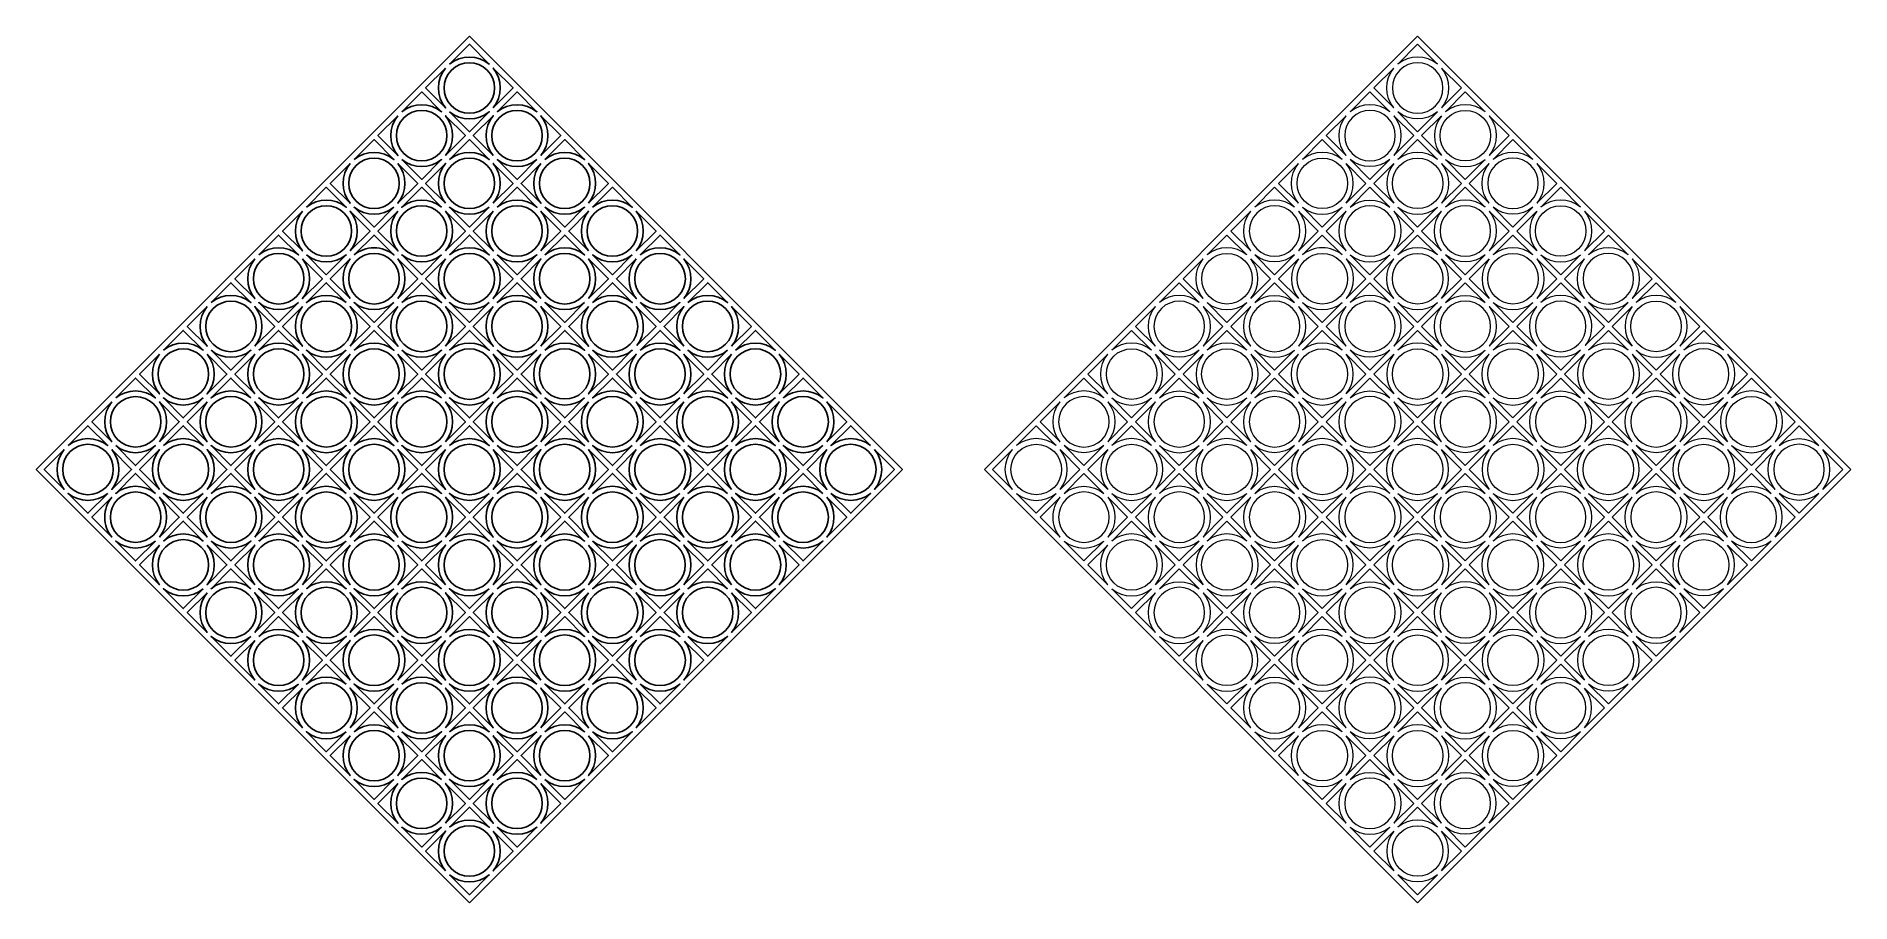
# Model space of a CAD drawing. Header units: centimetres. Extents: x -323 to 323, y -154 to 154.
import ezdxf

# ---------------------------------------------------------------- set-up
doc = ezdxf.new("R2010")
doc.units = ezdxf.units.CM
doc.header["$MEASUREMENT"] = 0
doc.layers.add('layer 1', color=7, linetype='Continuous')

msp = doc.modelspace()

# ---------------------------------------------------------------- linework, layer by layer
at = {"layer": 'layer 1', "color": 250}
for points, knots in [([(-168.76923, -154.14938), (-168.76923, -154.14938), (-322.91834, -0.00025), (-322.91834, -0.00025), (-322.91834, -0.00025), (-322.91834, -0.00025), (-168.76863, 154.14937), (-168.76863, 154.14937), (-168.76863, 154.14937), (-168.76863, 154.14937), (-14.61956, 0.0003), (-14.61956, 0.0003), (-14.61956, 0.0003), (-14.61956, 0.0003), (-168.76923, -154.14938), (-168.76923, -154.14938)], [0, 0, 0, 0, 0.2, 0.2, 0.2, 0.2, 0.4, 0.4, 0.4, 0.4, 0.6, 0.6, 0.6, 0.6, 1, 1, 1, 1]), ([(-175.83977, 144.2501), (-171.82001, 147.59938), (-165.71725, 147.59939), (-161.6975, 144.25012), (-161.6975, 144.25012), (-161.6975, 144.25012), (-168.76864, 151.32126), (-168.76864, 151.32126), (-168.76864, 151.32126), (-168.76864, 151.32126), (-175.83977, 144.2501), (-175.83977, 144.2501)], [0, 0, 0, 0, 0.25, 0.25, 0.25, 0.25, 0.5, 0.5, 0.5, 0.5, 1, 1, 1, 1]), ([(-177.25398, 142.83589), (-180.60328, 138.81616), (-180.60321, 132.71335), (-177.25398, 128.69361), (-177.25398, 128.69361), (-177.25398, 128.69361), (-184.32513, 135.76477), (-184.32513, 135.76477), (-184.32513, 135.76477), (-184.32513, 135.76477), (-177.25398, 142.83589), (-177.25398, 142.83589)], [0, 0, 0, 0, 0.25, 0.25, 0.25, 0.25, 0.5, 0.5, 0.5, 0.5, 1, 1, 1, 1]), ([(-162.40497, 142.12847), (-158.89189, 138.61548), (-158.89194, 132.91411), (-162.4049, 129.40109), (-162.4049, 129.40109), (-165.91794, 125.88803), (-171.61927, 125.88805), (-175.1323, 129.40105), (-175.1323, 129.40105), (-178.64533, 132.91406), (-178.64535, 138.6154), (-175.13234, 142.12844), (-175.13234, 142.12844), (-171.63792, 145.62289), (-165.89941, 145.62296), (-162.40497, 142.12847)], [0, 0, 0, 0, 0.2, 0.2, 0.2, 0.2, 0.4, 0.4, 0.4, 0.4, 0.6, 0.6, 0.6, 0.6, 1, 1, 1, 1]), ([(-160.28326, 128.69361), (-156.93399, 132.71338), (-156.93401, 138.81614), (-160.28328, 142.8359), (-160.28328, 142.8359), (-160.28328, 142.8359), (-153.21214, 135.76477), (-153.21214, 135.76477), (-153.21214, 135.76477), (-153.21214, 135.76477), (-160.28326, 128.69361), (-160.28326, 128.69361)], [0, 0, 0, 0, 0.25, 0.25, 0.25, 0.25, 0.5, 0.5, 0.5, 0.5, 1, 1, 1, 1]), ([(-192.81033, 127.27954), (-188.79058, 130.62882), (-182.68782, 130.62883), (-178.66806, 127.27956), (-178.66806, 127.27956), (-178.66806, 127.27956), (-185.7392, 134.3507), (-185.7392, 134.3507), (-185.7392, 134.3507), (-185.7392, 134.3507), (-192.81033, 127.27954), (-192.81033, 127.27954)], [0, 0, 0, 0, 0.25, 0.25, 0.25, 0.25, 0.5, 0.5, 0.5, 0.5, 1, 1, 1, 1]), ([(-158.86922, 127.27957), (-154.84944, 130.62885), (-148.7467, 130.6288), (-144.72693, 127.27955), (-144.72693, 127.27955), (-144.72693, 127.27955), (-151.79807, 134.35069), (-151.79807, 134.35069), (-151.79807, 134.35069), (-151.79807, 134.35069), (-158.86922, 127.27957), (-158.86922, 127.27957)], [0, 0, 0, 0, 0.25, 0.25, 0.25, 0.25, 0.5, 0.5, 0.5, 0.5, 1, 1, 1, 1]), ([(-194.22455, 125.86533), (-197.57385, 121.8456), (-197.57378, 115.74279), (-194.22454, 111.72305), (-194.22454, 111.72305), (-194.22454, 111.72305), (-201.29569, 118.7942), (-201.29569, 118.7942), (-201.29569, 118.7942), (-201.29569, 118.7942), (-194.22455, 125.86533), (-194.22455, 125.86533)], [0, 0, 0, 0, 0.25, 0.25, 0.25, 0.25, 0.5, 0.5, 0.5, 0.5, 1, 1, 1, 1]), ([(-179.37552, 125.15792), (-175.86247, 121.64492), (-175.86249, 115.94356), (-179.37546, 112.43053), (-179.37546, 112.43053), (-182.8885, 108.91747), (-188.58982, 108.9175), (-192.10286, 112.43049), (-192.10286, 112.43049), (-195.61589, 115.94349), (-195.61591, 121.64484), (-192.10291, 125.15787), (-192.10291, 125.15787), (-188.60848, 128.65233), (-182.86999, 128.65238), (-179.37552, 125.15792)], [0, 0, 0, 0, 0.2, 0.2, 0.2, 0.2, 0.4, 0.4, 0.4, 0.4, 0.6, 0.6, 0.6, 0.6, 1, 1, 1, 1]), ([(-177.25383, 111.72305), (-173.90453, 115.74284), (-173.90459, 121.84557), (-177.25384, 125.86534), (-177.25384, 125.86534), (-177.25384, 125.86534), (-170.1827, 118.7942), (-170.1827, 118.7942), (-170.1827, 118.7942), (-170.1827, 118.7942), (-177.25383, 111.72305), (-177.25383, 111.72305)], [0, 0, 0, 0, 0.25, 0.25, 0.25, 0.25, 0.5, 0.5, 0.5, 0.5, 1, 1, 1, 1]), ([(-175.83977, 127.27941), (-171.82004, 123.93016), (-165.71725, 123.93012), (-161.6975, 127.27938), (-161.6975, 127.27938), (-161.6975, 127.27938), (-168.76864, 120.20825), (-168.76864, 120.20825), (-168.76864, 120.20825), (-168.76864, 120.20825), (-175.83977, 127.27941), (-175.83977, 127.27941)], [0, 0, 0, 0, 0.25, 0.25, 0.25, 0.25, 0.5, 0.5, 0.5, 0.5, 1, 1, 1, 1]), ([(-160.28343, 111.72306), (-163.63267, 115.74282), (-163.63271, 121.84558), (-160.28344, 125.86535), (-160.28344, 125.86535), (-160.28344, 125.86535), (-167.35458, 118.7942), (-167.35458, 118.7942), (-167.35458, 118.7942), (-167.35458, 118.7942), (-160.28343, 111.72306), (-160.28343, 111.72306)], [0, 0, 0, 0, 0.25, 0.25, 0.25, 0.25, 0.5, 0.5, 0.5, 0.5, 1, 1, 1, 1]), ([(-145.43435, 125.15787), (-148.94732, 128.67093), (-154.64873, 128.67089), (-158.16174, 125.15794), (-158.16174, 125.15794), (-161.67478, 121.6449), (-161.67479, 115.94357), (-158.16178, 112.43053), (-158.16178, 112.43053), (-154.64876, 108.91748), (-148.94744, 108.9175), (-145.4344, 112.43048), (-145.4344, 112.43048), (-141.93992, 115.92493), (-141.9399, 121.66339), (-145.43435, 125.15787)], [0, 0, 0, 0, 0.2, 0.2, 0.2, 0.2, 0.4, 0.4, 0.4, 0.4, 0.6, 0.6, 0.6, 0.6, 1, 1, 1, 1]), ([(-143.31273, 111.72306), (-139.96346, 115.74281), (-139.96342, 121.84555), (-143.31271, 125.86533), (-143.31271, 125.86533), (-143.31271, 125.86533), (-136.24156, 118.79419), (-136.24156, 118.79419), (-136.24156, 118.79419), (-136.24156, 118.79419), (-143.31273, 111.72306), (-143.31273, 111.72306)], [0, 0, 0, 0, 0.25, 0.25, 0.25, 0.25, 0.5, 0.5, 0.5, 0.5, 1, 1, 1, 1]), ([(-209.78104, 110.30884), (-205.7613, 113.65813), (-199.65852, 113.65809), (-195.63876, 110.30884), (-195.63876, 110.30884), (-195.63876, 110.30884), (-202.70991, 117.37999), (-202.70991, 117.37999), (-202.70991, 117.37999), (-202.70991, 117.37999), (-209.78104, 110.30884), (-209.78104, 110.30884)], [0, 0, 0, 0, 0.25, 0.25, 0.25, 0.25, 0.5, 0.5, 0.5, 0.5, 1, 1, 1, 1]), ([(-175.83978, 110.30901), (-171.82, 113.6583), (-165.71726, 113.65824), (-161.69749, 110.30899), (-161.69749, 110.30899), (-161.69749, 110.30899), (-168.76863, 117.38013), (-168.76863, 117.38013), (-168.76863, 117.38013), (-168.76863, 117.38013), (-175.83978, 110.30901), (-175.83978, 110.30901)], [0, 0, 0, 0, 0.25, 0.25, 0.25, 0.25, 0.5, 0.5, 0.5, 0.5, 1, 1, 1, 1]), ([(-141.89865, 110.30897), (-137.87893, 113.65821), (-131.77613, 113.65828), (-127.75638, 110.30899), (-127.75638, 110.30899), (-127.75638, 110.30899), (-134.82753, 117.38014), (-134.82753, 117.38014), (-134.82753, 117.38014), (-134.82753, 117.38014), (-141.89865, 110.30897), (-141.89865, 110.30897)], [0, 0, 0, 0, 0.25, 0.25, 0.25, 0.25, 0.5, 0.5, 0.5, 0.5, 1, 1, 1, 1]), ([(-209.07362, 95.45981), (-205.56063, 91.94676), (-199.85929, 91.94679), (-196.34624, 95.45976), (-196.34624, 95.45976), (-192.83318, 98.97278), (-192.83321, 104.67412), (-196.34619, 108.18716), (-196.34619, 108.18716), (-199.8592, 111.70017), (-205.56056, 111.7002), (-209.07357, 108.1872), (-209.07357, 108.1872), (-212.56805, 104.69277), (-212.56809, 98.95428), (-209.07362, 95.45981)], [0, 0, 0, 0, 0.2, 0.2, 0.2, 0.2, 0.4, 0.4, 0.4, 0.4, 0.6, 0.6, 0.6, 0.6, 1, 1, 1, 1]), ([(-192.81034, 110.30884), (-188.79059, 106.9596), (-182.68782, 106.95955), (-178.66805, 110.30882), (-178.66805, 110.30882), (-178.66805, 110.30882), (-185.7392, 103.23769), (-185.7392, 103.23769), (-185.7392, 103.23769), (-185.7392, 103.23769), (-192.81034, 110.30884), (-192.81034, 110.30884)], [0, 0, 0, 0, 0.25, 0.25, 0.25, 0.25, 0.5, 0.5, 0.5, 0.5, 1, 1, 1, 1]), ([(-162.40492, 108.18731), (-165.91791, 111.70036), (-171.61926, 111.70035), (-175.1323, 108.18737), (-175.1323, 108.18737), (-178.64536, 104.67433), (-178.64532, 98.973), (-175.13234, 95.45997), (-175.13234, 95.45997), (-171.61934, 91.94694), (-165.91799, 91.94692), (-162.40497, 95.45992), (-162.40497, 95.45992), (-158.9105, 98.95436), (-158.91044, 104.69284), (-162.40492, 108.18731)], [0, 0, 0, 0, 0.2, 0.2, 0.2, 0.2, 0.4, 0.4, 0.4, 0.4, 0.6, 0.6, 0.6, 0.6, 1, 1, 1, 1]), ([(-144.72694, 110.30884), (-148.74667, 106.95958), (-154.84945, 106.95959), (-158.86922, 110.30885), (-158.86922, 110.30885), (-158.86922, 110.30885), (-151.79806, 103.23769), (-151.79806, 103.23769), (-151.79806, 103.23769), (-151.79806, 103.23769), (-144.72694, 110.30884), (-144.72694, 110.30884)], [0, 0, 0, 0, 0.25, 0.25, 0.25, 0.25, 0.5, 0.5, 0.5, 0.5, 1, 1, 1, 1]), ([(-128.46383, 108.18734), (-124.95079, 104.67435), (-124.95081, 98.97299), (-128.46378, 95.45996), (-128.46378, 95.45996), (-131.9768, 91.94691), (-137.67815, 91.94693), (-141.19118, 95.45992), (-141.19118, 95.45992), (-144.70419, 98.9729), (-144.70424, 104.67426), (-141.19125, 108.18728), (-141.19125, 108.18728), (-137.69679, 111.68176), (-131.95832, 111.68183), (-128.46383, 108.18734)], [0, 0, 0, 0, 0.2, 0.2, 0.2, 0.2, 0.4, 0.4, 0.4, 0.4, 0.6, 0.6, 0.6, 0.6, 1, 1, 1, 1]), ([(-211.19526, 108.89462), (-214.54454, 104.87488), (-214.54452, 98.7721), (-211.19527, 94.75235), (-211.19527, 94.75235), (-211.19527, 94.75235), (-218.26641, 101.82349), (-218.26641, 101.82349), (-218.26641, 101.82349), (-218.26641, 101.82349), (-211.19526, 108.89462), (-211.19526, 108.89462)], [0, 0, 0, 0, 0.25, 0.25, 0.25, 0.25, 0.5, 0.5, 0.5, 0.5, 1, 1, 1, 1]), ([(-194.22455, 108.89463), (-190.8753, 104.87488), (-190.87526, 98.77211), (-194.22453, 94.75235), (-194.22453, 94.75235), (-194.22453, 94.75235), (-187.1534, 101.82349), (-187.1534, 101.82349), (-187.1534, 101.82349), (-187.1534, 101.82349), (-194.22455, 108.89463), (-194.22455, 108.89463)], [0, 0, 0, 0, 0.25, 0.25, 0.25, 0.25, 0.5, 0.5, 0.5, 0.5, 1, 1, 1, 1]), ([(-177.254, 94.75249), (-180.60324, 98.77225), (-180.60326, 104.87501), (-177.25401, 108.89478), (-177.25401, 108.89478), (-177.25401, 108.89478), (-184.32514, 101.82363), (-184.32514, 101.82363), (-184.32514, 101.82363), (-184.32514, 101.82363), (-177.254, 94.75249), (-177.254, 94.75249)], [0, 0, 0, 0, 0.25, 0.25, 0.25, 0.25, 0.5, 0.5, 0.5, 0.5, 1, 1, 1, 1]), ([(-160.28329, 94.7525), (-156.93402, 98.77227), (-156.93398, 104.87499), (-160.28327, 108.89477), (-160.28327, 108.89477), (-160.28327, 108.89477), (-153.21213, 101.82363), (-153.21213, 101.82363), (-153.21213, 101.82363), (-153.21213, 101.82363), (-160.28329, 94.7525), (-160.28329, 94.7525)], [0, 0, 0, 0, 0.25, 0.25, 0.25, 0.25, 0.5, 0.5, 0.5, 0.5, 1, 1, 1, 1]), ([(-143.31286, 108.89476), (-146.66215, 104.87503), (-146.66212, 98.77224), (-143.31286, 94.75248), (-143.31286, 94.75248), (-143.31286, 94.75248), (-150.38402, 101.82363), (-150.38402, 101.82363), (-150.38402, 101.82363), (-150.38402, 101.82363), (-143.31286, 108.89476), (-143.31286, 108.89476)], [0, 0, 0, 0, 0.25, 0.25, 0.25, 0.25, 0.5, 0.5, 0.5, 0.5, 1, 1, 1, 1]), ([(-126.34214, 94.75249), (-122.99286, 98.77226), (-122.99291, 104.875), (-126.34216, 108.89477), (-126.34216, 108.89477), (-126.34216, 108.89477), (-119.27102, 101.82363), (-119.27102, 101.82363), (-119.27102, 101.82363), (-119.27102, 101.82363), (-126.34214, 94.75249), (-126.34214, 94.75249)], [0, 0, 0, 0, 0.25, 0.25, 0.25, 0.25, 0.5, 0.5, 0.5, 0.5, 1, 1, 1, 1]), ([(-226.7516, 93.33827), (-222.73184, 96.68753), (-216.6291, 96.68759), (-212.60933, 93.33829), (-212.60933, 93.33829), (-212.60933, 93.33829), (-219.68046, 100.40943), (-219.68046, 100.40943), (-219.68046, 100.40943), (-219.68046, 100.40943), (-226.7516, 93.33827), (-226.7516, 93.33827)], [0, 0, 0, 0, 0.25, 0.25, 0.25, 0.25, 0.5, 0.5, 0.5, 0.5, 1, 1, 1, 1]), ([(-178.6682, 93.33828), (-182.68794, 96.68753), (-188.79073, 96.68757), (-192.81049, 93.3383), (-192.81049, 93.3383), (-192.81049, 93.3383), (-185.73934, 100.40943), (-185.73934, 100.40943), (-185.73934, 100.40943), (-185.73934, 100.40943), (-178.6682, 93.33828), (-178.6682, 93.33828)], [0, 0, 0, 0, 0.25, 0.25, 0.25, 0.25, 0.5, 0.5, 0.5, 0.5, 1, 1, 1, 1]), ([(-158.86921, 93.33841), (-154.84944, 96.68768), (-148.74672, 96.68771), (-144.72694, 93.33843), (-144.72694, 93.33843), (-144.72694, 93.33843), (-151.79808, 100.40957), (-151.79808, 100.40957), (-151.79808, 100.40957), (-151.79808, 100.40957), (-158.86921, 93.33841), (-158.86921, 93.33841)], [0, 0, 0, 0, 0.25, 0.25, 0.25, 0.25, 0.5, 0.5, 0.5, 0.5, 1, 1, 1, 1]), ([(-124.92812, 93.33842), (-120.90832, 96.68773), (-114.80558, 96.68768), (-110.78581, 93.33842), (-110.78581, 93.33842), (-110.78581, 93.33842), (-117.85696, 100.40957), (-117.85696, 100.40957), (-117.85696, 100.40957), (-117.85696, 100.40957), (-124.92812, 93.33842), (-124.92812, 93.33842)], [0, 0, 0, 0, 0.25, 0.25, 0.25, 0.25, 0.5, 0.5, 0.5, 0.5, 1, 1, 1, 1]), ([(-228.16582, 91.92407), (-231.51509, 87.90431), (-231.51506, 81.80154), (-228.16581, 77.78178), (-228.16581, 77.78178), (-228.16581, 77.78178), (-235.23696, 84.85294), (-235.23696, 84.85294), (-235.23696, 84.85294), (-235.23696, 84.85294), (-228.16582, 91.92407), (-228.16582, 91.92407)], [0, 0, 0, 0, 0.25, 0.25, 0.25, 0.25, 0.5, 0.5, 0.5, 0.5, 1, 1, 1, 1]), ([(-213.31679, 91.21665), (-209.80373, 87.70365), (-209.80376, 82.00229), (-213.31673, 78.48926), (-213.31673, 78.48926), (-216.82975, 74.97622), (-222.5311, 74.97622), (-226.04413, 78.48922), (-226.04413, 78.48922), (-229.55716, 82.00222), (-229.55719, 87.70357), (-226.04418, 91.2166), (-226.04418, 91.2166), (-222.54976, 94.71105), (-216.81125, 94.71111), (-213.31679, 91.21665)], [0, 0, 0, 0, 0.2, 0.2, 0.2, 0.2, 0.4, 0.4, 0.4, 0.4, 0.6, 0.6, 0.6, 0.6, 1, 1, 1, 1]), ([(-211.19509, 77.78178), (-207.8458, 81.80156), (-207.84585, 87.90429), (-211.1951, 91.92407), (-211.1951, 91.92407), (-211.1951, 91.92407), (-204.12398, 84.85294), (-204.12398, 84.85294), (-204.12398, 84.85294), (-204.12398, 84.85294), (-211.19509, 77.78178), (-211.19509, 77.78178)], [0, 0, 0, 0, 0.25, 0.25, 0.25, 0.25, 0.5, 0.5, 0.5, 0.5, 1, 1, 1, 1]), ([(-195.63876, 93.33812), (-199.65854, 89.98883), (-205.76127, 89.98887), (-209.78105, 93.33813), (-209.78105, 93.33813), (-209.78105, 93.33813), (-202.70991, 86.26699), (-202.70991, 86.26699), (-202.70991, 86.26699), (-202.70991, 86.26699), (-195.63876, 93.33812), (-195.63876, 93.33812)], [0, 0, 0, 0, 0.25, 0.25, 0.25, 0.25, 0.5, 0.5, 0.5, 0.5, 1, 1, 1, 1]), ([(-194.22471, 91.92407), (-197.574, 87.9043), (-197.57395, 81.80156), (-194.2247, 77.78178), (-194.2247, 77.78178), (-194.2247, 77.78178), (-201.29584, 84.85292), (-201.29584, 84.85292), (-201.29584, 84.85292), (-201.29584, 84.85292), (-194.22471, 91.92407), (-194.22471, 91.92407)], [0, 0, 0, 0, 0.25, 0.25, 0.25, 0.25, 0.5, 0.5, 0.5, 0.5, 1, 1, 1, 1]), ([(-192.10302, 78.48921), (-195.61607, 82.0022), (-195.61605, 87.70354), (-192.10308, 91.21659), (-192.10308, 91.21659), (-188.59005, 94.72965), (-182.88869, 94.72961), (-179.37567, 91.21664), (-179.37567, 91.21664), (-175.86266, 87.70363), (-175.86262, 82.00228), (-179.37563, 78.48926), (-179.37563, 78.48926), (-182.87007, 74.99477), (-188.60854, 74.99474), (-192.10302, 78.48921)], [0, 0, 0, 0, 0.2, 0.2, 0.2, 0.2, 0.4, 0.4, 0.4, 0.4, 0.6, 0.6, 0.6, 0.6, 1, 1, 1, 1]), ([(-177.25399, 77.78179), (-173.9047, 81.80154), (-173.90474, 87.90431), (-177.25399, 91.92407), (-177.25399, 91.92407), (-177.25399, 91.92407), (-170.18284, 84.85292), (-170.18284, 84.85292), (-170.18284, 84.85292), (-170.18284, 84.85292), (-177.25399, 77.78179), (-177.25399, 77.78179)], [0, 0, 0, 0, 0.25, 0.25, 0.25, 0.25, 0.5, 0.5, 0.5, 0.5, 1, 1, 1, 1]), ([(-161.6975, 93.33828), (-165.71726, 89.989), (-171.82002, 89.98903), (-175.83978, 93.33829), (-175.83978, 93.33829), (-175.83978, 93.33829), (-168.76863, 86.26714), (-168.76863, 86.26714), (-168.76863, 86.26714), (-168.76863, 86.26714), (-161.6975, 93.33828), (-161.6975, 93.33828)], [0, 0, 0, 0, 0.25, 0.25, 0.25, 0.25, 0.5, 0.5, 0.5, 0.5, 1, 1, 1, 1]), ([(-160.28343, 91.9242), (-163.63271, 87.90445), (-163.63267, 81.80167), (-160.28343, 77.78192), (-160.28343, 77.78192), (-160.28343, 77.78192), (-167.35458, 84.85307), (-167.35458, 84.85307), (-167.35458, 84.85307), (-167.35458, 84.85307), (-160.28343, 91.9242), (-160.28343, 91.9242)], [0, 0, 0, 0, 0.25, 0.25, 0.25, 0.25, 0.5, 0.5, 0.5, 0.5, 1, 1, 1, 1]), ([(-145.4344, 91.21678), (-141.92134, 87.70378), (-141.92139, 82.00241), (-145.43435, 78.4894), (-145.43435, 78.4894), (-148.94736, 74.97636), (-154.64873, 74.97634), (-158.16174, 78.48936), (-158.16174, 78.48936), (-161.67477, 82.00235), (-161.67479, 87.70371), (-158.16179, 91.21673), (-158.16179, 91.21673), (-154.67157, 94.70698), (-148.92466, 94.70704), (-145.4344, 91.21678)], [0, 0, 0, 0, 0.2, 0.2, 0.2, 0.2, 0.4, 0.4, 0.4, 0.4, 0.6, 0.6, 0.6, 0.6, 1, 1, 1, 1]), ([(-143.31271, 77.78193), (-139.9634, 81.80171), (-139.96347, 87.90444), (-143.31272, 91.92421), (-143.31272, 91.92421), (-143.31272, 91.92421), (-136.24158, 84.85307), (-136.24158, 84.85307), (-136.24158, 84.85307), (-136.24158, 84.85307), (-143.31271, 77.78193), (-143.31271, 77.78193)], [0, 0, 0, 0, 0.25, 0.25, 0.25, 0.25, 0.5, 0.5, 0.5, 0.5, 1, 1, 1, 1]), ([(-141.89866, 93.33827), (-137.8789, 89.98903), (-131.77615, 89.98897), (-127.75637, 93.33825), (-127.75637, 93.33825), (-127.75637, 93.33825), (-134.82753, 86.26713), (-134.82753, 86.26713), (-134.82753, 86.26713), (-134.82753, 86.26713), (-141.89866, 93.33827), (-141.89866, 93.33827)], [0, 0, 0, 0, 0.25, 0.25, 0.25, 0.25, 0.5, 0.5, 0.5, 0.5, 1, 1, 1, 1]), ([(-126.34231, 77.78192), (-129.69156, 81.80164), (-129.69158, 87.90447), (-126.34233, 91.92421), (-126.34233, 91.92421), (-126.34233, 91.92421), (-133.41346, 84.85306), (-133.41346, 84.85306), (-133.41346, 84.85306), (-133.41346, 84.85306), (-126.34231, 77.78192), (-126.34231, 77.78192)], [0, 0, 0, 0, 0.25, 0.25, 0.25, 0.25, 0.5, 0.5, 0.5, 0.5, 1, 1, 1, 1]), ([(-111.49323, 91.21674), (-115.00625, 94.72975), (-120.70756, 94.7298), (-124.22061, 91.2168), (-124.22061, 91.2168), (-127.73367, 87.70377), (-127.73365, 82.00242), (-124.22066, 78.4894), (-124.22066, 78.4894), (-120.70766, 74.97637), (-115.0063, 74.97637), (-111.49328, 78.48934), (-111.49328, 78.48934), (-107.99884, 81.98379), (-107.99876, 87.72226), (-111.49323, 91.21674)], [0, 0, 0, 0, 0.2, 0.2, 0.2, 0.2, 0.4, 0.4, 0.4, 0.4, 0.6, 0.6, 0.6, 0.6, 1, 1, 1, 1]), ([(-109.37161, 77.78193), (-106.02234, 81.8017), (-106.02231, 87.90443), (-109.37159, 91.9242), (-109.37159, 91.9242), (-109.37159, 91.9242), (-102.30045, 84.85306), (-102.30045, 84.85306), (-102.30045, 84.85306), (-102.30045, 84.85306), (-109.37161, 77.78193), (-109.37161, 77.78193)], [0, 0, 0, 0, 0.25, 0.25, 0.25, 0.25, 0.5, 0.5, 0.5, 0.5, 1, 1, 1, 1]), ([(-243.01489, 61.51855), (-239.50189, 58.00549), (-233.80054, 58.00551), (-230.28751, 61.51849), (-230.28751, 61.51849), (-226.77446, 65.03151), (-226.77447, 70.73287), (-230.28746, 74.24589), (-230.28746, 74.24589), (-233.80046, 77.75892), (-239.50181, 77.75894), (-243.01484, 74.24594), (-243.01484, 74.24594), (-246.50931, 70.7515), (-246.50936, 65.01301), (-243.01489, 61.51855)], [0, 0, 0, 0, 0.2, 0.2, 0.2, 0.2, 0.4, 0.4, 0.4, 0.4, 0.6, 0.6, 0.6, 0.6, 1, 1, 1, 1]), ([(-243.72231, 76.36758), (-239.70254, 79.71687), (-233.59978, 79.71682), (-229.58002, 76.36757), (-229.58002, 76.36757), (-229.58002, 76.36757), (-236.65118, 83.43872), (-236.65118, 83.43872), (-236.65118, 83.43872), (-236.65118, 83.43872), (-243.72231, 76.36758), (-243.72231, 76.36758)], [0, 0, 0, 0, 0.25, 0.25, 0.25, 0.25, 0.5, 0.5, 0.5, 0.5, 1, 1, 1, 1]), ([(-196.34618, 74.24604), (-199.85917, 77.75909), (-205.56054, 77.75907), (-209.07357, 74.2461), (-209.07357, 74.2461), (-212.58662, 70.73308), (-212.58659, 65.03171), (-209.07361, 61.5187), (-209.07361, 61.5187), (-205.5606, 58.00567), (-199.85927, 58.00565), (-196.34623, 61.51865), (-196.34623, 61.51865), (-192.85177, 65.01308), (-192.85171, 70.75157), (-196.34618, 74.24604)], [0, 0, 0, 0, 0.2, 0.2, 0.2, 0.2, 0.4, 0.4, 0.4, 0.4, 0.6, 0.6, 0.6, 0.6, 1, 1, 1, 1]), ([(-209.78105, 76.36774), (-207.87526, 77.95564), (-205.38889, 78.87844), (-202.71003, 78.87847), (-202.71003, 78.87847), (-202.71003, 78.87847), (-202.71003, 78.88237), (-202.71003, 78.88237), (-202.71003, 78.88237), (-202.71003, 78.88237), (-202.70987, 78.88237), (-202.70987, 78.88237), (-202.70987, 78.88237), (-202.70987, 78.88237), (-202.70981, 78.88238), (-202.70981, 78.88238), (-202.70981, 78.88238), (-202.70981, 78.88238), (-202.70981, 78.87846), (-202.70981, 78.87846), (-202.70981, 78.87846), (-200.03095, 78.87846), (-197.54457, 77.95563), (-195.63876, 76.36773), (-195.63876, 76.36773), (-195.63876, 76.36773), (-202.70989, 83.43886), (-202.70989, 83.43886), (-202.70989, 83.43886), (-202.70989, 83.43886), (-209.78105, 76.36774), (-209.78105, 76.36774)], [0, 0, 0, 0, 0.111111111, 0.111111111, 0.111111111, 0.111111111, 0.222222222, 0.222222222, 0.222222222, 0.222222222, 0.333333333, 0.333333333, 0.333333333, 0.333333333, 0.444444444, 0.444444444, 0.444444444, 0.444444444, 0.555555556, 0.555555556, 0.555555556, 0.555555556, 0.666666667, 0.666666667, 0.666666667, 0.666666667, 0.777777778, 0.777777778, 0.777777778, 0.777777778, 1, 1, 1, 1]), ([(-175.13251, 61.51868), (-171.61949, 58.00561), (-165.91815, 58.00565), (-162.40512, 61.51862), (-162.40512, 61.51862), (-158.89209, 65.03163), (-158.89207, 70.73301), (-162.40509, 74.24602), (-162.40509, 74.24602), (-165.91808, 77.75905), (-171.61944, 77.75906), (-175.13246, 74.24607), (-175.13246, 74.24607), (-178.62694, 70.75161), (-178.62696, 65.01314), (-175.13251, 61.51868)], [0, 0, 0, 0, 0.2, 0.2, 0.2, 0.2, 0.4, 0.4, 0.4, 0.4, 0.6, 0.6, 0.6, 0.6, 1, 1, 1, 1]), ([(-175.83992, 76.36771), (-171.82017, 79.71699), (-165.71739, 79.71696), (-161.69765, 76.3677), (-161.69765, 76.3677), (-161.69765, 76.3677), (-168.76879, 83.43886), (-168.76879, 83.43886), (-168.76879, 83.43886), (-168.76879, 83.43886), (-175.83992, 76.36771), (-175.83992, 76.36771)], [0, 0, 0, 0, 0.25, 0.25, 0.25, 0.25, 0.5, 0.5, 0.5, 0.5, 1, 1, 1, 1]), ([(-128.4638, 74.24618), (-131.9768, 77.75924), (-137.67817, 77.75919), (-141.19118, 74.24623), (-141.19118, 74.24623), (-144.70422, 70.73322), (-144.70423, 65.03184), (-141.19122, 61.51884), (-141.19122, 61.51884), (-137.67821, 58.0058), (-131.97686, 58.0058), (-128.46384, 61.51879), (-128.46384, 61.51879), (-124.96937, 65.01323), (-124.96933, 70.75171), (-128.4638, 74.24618)], [0, 0, 0, 0, 0.2, 0.2, 0.2, 0.2, 0.4, 0.4, 0.4, 0.4, 0.6, 0.6, 0.6, 0.6, 1, 1, 1, 1]), ([(-141.89866, 76.36787), (-137.87887, 79.71715), (-131.77615, 79.71712), (-127.75637, 76.36786), (-127.75637, 76.36786), (-127.75637, 76.36786), (-134.82751, 83.439), (-134.82751, 83.439), (-134.82751, 83.439), (-134.82751, 83.439), (-141.89866, 76.36787), (-141.89866, 76.36787)], [0, 0, 0, 0, 0.25, 0.25, 0.25, 0.25, 0.5, 0.5, 0.5, 0.5, 1, 1, 1, 1]), ([(-94.52271, 74.24622), (-91.00966, 70.73322), (-91.00968, 65.03187), (-94.52266, 61.51884), (-94.52266, 61.51884), (-98.03569, 58.0058), (-103.73701, 58.00577), (-107.25006, 61.51879), (-107.25006, 61.51879), (-110.76309, 65.0318), (-110.7631, 70.73316), (-107.2501, 74.24618), (-107.2501, 74.24618), (-103.75567, 77.74064), (-98.01718, 77.74069), (-94.52271, 74.24622)], [0, 0, 0, 0, 0.2, 0.2, 0.2, 0.2, 0.4, 0.4, 0.4, 0.4, 0.6, 0.6, 0.6, 0.6, 1, 1, 1, 1]), ([(-107.95752, 76.36785), (-103.93774, 79.71714), (-97.83506, 79.71712), (-93.81525, 76.36787), (-93.81525, 76.36787), (-93.81525, 76.36787), (-100.88639, 83.439), (-100.88639, 83.439), (-100.88639, 83.439), (-100.88639, 83.439), (-107.95752, 76.36785), (-107.95752, 76.36785)], [0, 0, 0, 0, 0.25, 0.25, 0.25, 0.25, 0.5, 0.5, 0.5, 0.5, 1, 1, 1, 1]), ([(-245.13652, 74.95336), (-248.4858, 70.93362), (-248.48581, 64.83084), (-245.13653, 60.81109), (-245.13653, 60.81109), (-245.13653, 60.81109), (-252.20767, 67.88222), (-252.20767, 67.88222), (-252.20767, 67.88222), (-252.20767, 67.88222), (-245.13652, 74.95336), (-245.13652, 74.95336)], [0, 0, 0, 0, 0.25, 0.25, 0.25, 0.25, 0.5, 0.5, 0.5, 0.5, 1, 1, 1, 1]), ([(-228.16583, 74.95336), (-224.81656, 70.93362), (-224.81653, 64.83084), (-228.1658, 60.81108), (-228.1658, 60.81108), (-228.1658, 60.81108), (-221.09466, 67.88222), (-221.09466, 67.88222), (-221.09466, 67.88222), (-221.09466, 67.88222), (-228.16583, 74.95336), (-228.16583, 74.95336)], [0, 0, 0, 0, 0.25, 0.25, 0.25, 0.25, 0.5, 0.5, 0.5, 0.5, 1, 1, 1, 1]), ([(-226.7516, 76.36758), (-222.73187, 73.01834), (-216.62907, 73.01829), (-212.60932, 76.36756), (-212.60932, 76.36756), (-212.60932, 76.36756), (-219.68046, 69.29642), (-219.68046, 69.29642), (-219.68046, 69.29642), (-219.68046, 69.29642), (-226.7516, 76.36758), (-226.7516, 76.36758)], [0, 0, 0, 0, 0.25, 0.25, 0.25, 0.25, 0.5, 0.5, 0.5, 0.5, 1, 1, 1, 1]), ([(-211.19526, 60.81123), (-214.54449, 64.83095), (-214.54454, 70.93376), (-211.19528, 74.95351), (-211.19528, 74.95351), (-211.19528, 74.95351), (-218.26642, 67.88237), (-218.26642, 67.88237), (-218.26642, 67.88237), (-218.26642, 67.88237), (-211.19526, 60.81123), (-211.19526, 60.81123)], [0, 0, 0, 0, 0.25, 0.25, 0.25, 0.25, 0.5, 0.5, 0.5, 0.5, 1, 1, 1, 1]), ([(-194.22457, 60.81123), (-190.8753, 64.83097), (-190.87522, 70.93372), (-194.22454, 74.9535), (-194.22454, 74.9535), (-194.22454, 74.9535), (-187.1534, 67.88237), (-187.1534, 67.88237), (-187.1534, 67.88237), (-187.1534, 67.88237), (-194.22457, 60.81123), (-194.22457, 60.81123)], [0, 0, 0, 0, 0.25, 0.25, 0.25, 0.25, 0.5, 0.5, 0.5, 0.5, 1, 1, 1, 1]), ([(-178.66822, 76.36758), (-182.68796, 73.01831), (-188.79071, 73.01829), (-192.81048, 76.36756), (-192.81048, 76.36756), (-192.81048, 76.36756), (-185.73934, 69.29642), (-185.73934, 69.29642), (-185.73934, 69.29642), (-185.73934, 69.29642), (-178.66822, 76.36758), (-178.66822, 76.36758)], [0, 0, 0, 0, 0.25, 0.25, 0.25, 0.25, 0.5, 0.5, 0.5, 0.5, 1, 1, 1, 1]), ([(-177.25413, 74.95349), (-180.6034, 70.93374), (-180.60343, 64.83099), (-177.25415, 60.81122), (-177.25415, 60.81122), (-177.25415, 60.81122), (-184.32529, 67.88236), (-184.32529, 67.88236), (-184.32529, 67.88236), (-184.32529, 67.88236), (-177.25413, 74.95349), (-177.25413, 74.95349)], [0, 0, 0, 0, 0.25, 0.25, 0.25, 0.25, 0.5, 0.5, 0.5, 0.5, 1, 1, 1, 1]), ([(-160.28343, 74.9535), (-156.93418, 70.93375), (-156.93414, 64.83097), (-160.28341, 60.81121), (-160.28341, 60.81121), (-160.28341, 60.81121), (-153.21228, 67.88236), (-153.21228, 67.88236), (-153.21228, 67.88236), (-153.21228, 67.88236), (-160.28343, 74.9535), (-160.28343, 74.9535)], [0, 0, 0, 0, 0.25, 0.25, 0.25, 0.25, 0.5, 0.5, 0.5, 0.5, 1, 1, 1, 1]), ([(-158.86922, 76.36771), (-154.84947, 73.01846), (-148.74669, 73.01843), (-144.72694, 76.36769), (-144.72694, 76.36769), (-144.72694, 76.36769), (-151.79808, 69.29656), (-151.79808, 69.29656), (-151.79808, 69.29656), (-151.79808, 69.29656), (-158.86922, 76.36771), (-158.86922, 76.36771)], [0, 0, 0, 0, 0.25, 0.25, 0.25, 0.25, 0.5, 0.5, 0.5, 0.5, 1, 1, 1, 1]), ([(-143.31287, 60.81136), (-146.66212, 64.8311), (-146.66215, 70.9339), (-143.31289, 74.95365), (-143.31289, 74.95365), (-143.31289, 74.95365), (-150.38402, 67.8825), (-150.38402, 67.8825), (-150.38402, 67.8825), (-150.38402, 67.8825), (-143.31287, 60.81136), (-143.31287, 60.81136)], [0, 0, 0, 0, 0.25, 0.25, 0.25, 0.25, 0.5, 0.5, 0.5, 0.5, 1, 1, 1, 1]), ([(-126.34217, 60.81137), (-122.99288, 64.83112), (-122.99288, 70.93387), (-126.34215, 74.95364), (-126.34215, 74.95364), (-126.34215, 74.95364), (-119.27101, 67.8825), (-119.27101, 67.8825), (-119.27101, 67.8825), (-119.27101, 67.8825), (-126.34217, 60.81137), (-126.34217, 60.81137)], [0, 0, 0, 0, 0.25, 0.25, 0.25, 0.25, 0.5, 0.5, 0.5, 0.5, 1, 1, 1, 1]), ([(-110.78581, 76.36772), (-114.80558, 73.01842), (-120.90833, 73.01845), (-124.92811, 76.36773), (-124.92811, 76.36773), (-124.92811, 76.36773), (-117.85695, 69.29657), (-117.85695, 69.29657), (-117.85695, 69.29657), (-117.85695, 69.29657), (-110.78581, 76.36772), (-110.78581, 76.36772)], [0, 0, 0, 0, 0.25, 0.25, 0.25, 0.25, 0.5, 0.5, 0.5, 0.5, 1, 1, 1, 1]), ([(-109.37174, 74.95364), (-112.72103, 70.93387), (-112.72096, 64.83112), (-109.37174, 60.81135), (-109.37174, 60.81135), (-109.37174, 60.81135), (-116.44288, 67.88251), (-116.44288, 67.88251), (-116.44288, 67.88251), (-116.44288, 67.88251), (-109.37174, 74.95364), (-109.37174, 74.95364)], [0, 0, 0, 0, 0.25, 0.25, 0.25, 0.25, 0.5, 0.5, 0.5, 0.5, 1, 1, 1, 1]), ([(-92.40102, 60.81135), (-89.05173, 64.83114), (-89.05178, 70.93387), (-92.40103, 74.95365), (-92.40103, 74.95365), (-92.40103, 74.95365), (-85.32989, 67.88251), (-85.32989, 67.88251), (-85.32989, 67.88251), (-85.32989, 67.88251), (-92.40102, 60.81135), (-92.40102, 60.81135)], [0, 0, 0, 0, 0.25, 0.25, 0.25, 0.25, 0.5, 0.5, 0.5, 0.5, 1, 1, 1, 1]), ([(-260.69289, 59.39707), (-256.6731, 62.74634), (-250.57039, 62.74637), (-246.55062, 59.39709), (-246.55062, 59.39709), (-246.55062, 59.39709), (-253.62176, 66.46824), (-253.62176, 66.46824), (-253.62176, 66.46824), (-253.62176, 66.46824), (-260.69289, 59.39707), (-260.69289, 59.39707)], [0, 0, 0, 0, 0.25, 0.25, 0.25, 0.25, 0.5, 0.5, 0.5, 0.5, 1, 1, 1, 1]), ([(-212.60948, 59.39701), (-216.6292, 62.74627), (-222.73201, 62.74629), (-226.75175, 59.39703), (-226.75175, 59.39703), (-226.75175, 59.39703), (-219.68061, 66.46817), (-219.68061, 66.46817), (-219.68061, 66.46817), (-219.68061, 66.46817), (-212.60948, 59.39701), (-212.60948, 59.39701)], [0, 0, 0, 0, 0.25, 0.25, 0.25, 0.25, 0.5, 0.5, 0.5, 0.5, 1, 1, 1, 1]), ([(-192.81048, 59.39714), (-188.79071, 62.74642), (-182.68798, 62.74644), (-178.66821, 59.39716), (-178.66821, 59.39716), (-178.66821, 59.39716), (-185.73935, 66.4683), (-185.73935, 66.4683), (-185.73935, 66.4683), (-185.73935, 66.4683), (-192.81048, 59.39714), (-192.81048, 59.39714)], [0, 0, 0, 0, 0.25, 0.25, 0.25, 0.25, 0.5, 0.5, 0.5, 0.5, 1, 1, 1, 1]), ([(-144.72708, 59.39715), (-148.74682, 62.74639), (-154.84961, 62.74644), (-158.86937, 59.39717), (-158.86937, 59.39717), (-158.86937, 59.39717), (-151.79822, 66.4683), (-151.79822, 66.4683), (-151.79822, 66.4683), (-151.79822, 66.4683), (-144.72708, 59.39715), (-144.72708, 59.39715)], [0, 0, 0, 0, 0.25, 0.25, 0.25, 0.25, 0.5, 0.5, 0.5, 0.5, 1, 1, 1, 1]), ([(-124.92808, 59.39728), (-120.9083, 62.74656), (-114.8056, 62.74659), (-110.78581, 59.3973), (-110.78581, 59.3973), (-110.78581, 59.3973), (-117.85696, 66.46844), (-117.85696, 66.46844), (-117.85696, 66.46844), (-117.85696, 66.46844), (-124.92808, 59.39728), (-124.92808, 59.39728)], [0, 0, 0, 0, 0.25, 0.25, 0.25, 0.25, 0.5, 0.5, 0.5, 0.5, 1, 1, 1, 1]), ([(-90.98697, 59.39732), (-86.96721, 62.74661), (-80.86443, 62.74652), (-76.84468, 59.3973), (-76.84468, 59.3973), (-76.84468, 59.3973), (-83.91582, 66.46844), (-83.91582, 66.46844), (-83.91582, 66.46844), (-83.91582, 66.46844), (-90.98697, 59.39732), (-90.98697, 59.39732)], [0, 0, 0, 0, 0.25, 0.25, 0.25, 0.25, 0.5, 0.5, 0.5, 0.5, 1, 1, 1, 1]), ([(-247.25807, 57.27545), (-243.74502, 53.76243), (-243.74504, 48.0611), (-247.25802, 44.54806), (-247.25802, 44.54806), (-250.77104, 41.03501), (-256.4724, 41.03503), (-259.98542, 44.54802), (-259.98542, 44.54802), (-263.49844, 48.06101), (-263.49844, 53.76238), (-259.98547, 57.2754), (-259.98547, 57.2754), (-256.49102, 60.76985), (-250.75256, 60.76991), (-247.25807, 57.27545)], [0, 0, 0, 0, 0.2, 0.2, 0.2, 0.2, 0.4, 0.4, 0.4, 0.4, 0.6, 0.6, 0.6, 0.6, 1, 1, 1, 1]), ([(-229.58002, 59.39685), (-233.5998, 56.04757), (-239.70255, 56.0476), (-243.72231, 59.39687), (-243.72231, 59.39687), (-243.72231, 59.39687), (-236.65118, 52.32573), (-236.65118, 52.32573), (-236.65118, 52.32573), (-236.65118, 52.32573), (-229.58002, 59.39685), (-229.58002, 59.39685)], [0, 0, 0, 0, 0.25, 0.25, 0.25, 0.25, 0.5, 0.5, 0.5, 0.5, 1, 1, 1, 1]), ([(-226.04429, 44.54794), (-229.55733, 48.06093), (-229.55732, 53.76229), (-226.04434, 57.27533), (-226.04434, 57.27533), (-222.53133, 60.78837), (-216.82995, 60.78835), (-213.31694, 57.27537), (-213.31694, 57.27537), (-209.80391, 53.76236), (-209.8039, 48.06102), (-213.31689, 44.54799), (-213.31689, 44.54799), (-216.81133, 41.05353), (-222.54981, 41.05347), (-226.04429, 44.54794)], [0, 0, 0, 0, 0.2, 0.2, 0.2, 0.2, 0.4, 0.4, 0.4, 0.4, 0.6, 0.6, 0.6, 0.6, 1, 1, 1, 1]), ([(-195.63876, 59.39701), (-199.65855, 56.04775), (-205.76126, 56.04775), (-209.78105, 59.39702), (-209.78105, 59.39702), (-209.78105, 59.39702), (-202.7099, 52.32587), (-202.7099, 52.32587), (-202.7099, 52.32587), (-202.7099, 52.32587), (-195.63876, 59.39701), (-195.63876, 59.39701)], [0, 0, 0, 0, 0.25, 0.25, 0.25, 0.25, 0.5, 0.5, 0.5, 0.5, 1, 1, 1, 1]), ([(-179.37567, 57.27552), (-175.86261, 53.76252), (-175.86264, 48.06116), (-179.37561, 44.54813), (-179.37561, 44.54813), (-182.88862, 41.03507), (-188.58999, 41.03509), (-192.10301, 44.54809), (-192.10301, 44.54809), (-195.61604, 48.06109), (-195.61606, 53.76244), (-192.10306, 57.27547), (-192.10306, 57.27547), (-188.60862, 60.76993), (-182.87014, 60.76999), (-179.37567, 57.27552)], [0, 0, 0, 0, 0.2, 0.2, 0.2, 0.2, 0.4, 0.4, 0.4, 0.4, 0.6, 0.6, 0.6, 0.6, 1, 1, 1, 1]), ([(-161.69764, 59.39699), (-165.71743, 56.0477), (-171.82015, 56.04774), (-175.83993, 59.397), (-175.83993, 59.397), (-175.83993, 59.397), (-168.76879, 52.32586), (-168.76879, 52.32586), (-168.76879, 52.32586), (-168.76879, 52.32586), (-161.69764, 59.39699), (-161.69764, 59.39699)], [0, 0, 0, 0, 0.25, 0.25, 0.25, 0.25, 0.5, 0.5, 0.5, 0.5, 1, 1, 1, 1]), ([(-158.1619, 44.54808), (-161.67496, 48.06108), (-161.67493, 53.76243), (-158.16196, 57.27546), (-158.16196, 57.27546), (-154.64896, 60.78849), (-148.94756, 60.78851), (-145.43457, 57.2755), (-145.43457, 57.2755), (-141.92152, 53.76249), (-141.92152, 48.06114), (-145.43452, 44.54812), (-145.43452, 44.54812), (-148.92896, 41.05365), (-154.66744, 41.0536), (-158.1619, 44.54808)], [0, 0, 0, 0, 0.2, 0.2, 0.2, 0.2, 0.4, 0.4, 0.4, 0.4, 0.6, 0.6, 0.6, 0.6, 1, 1, 1, 1]), ([(-127.75638, 59.39715), (-131.77614, 56.04787), (-137.8789, 56.0479), (-141.89866, 59.39716), (-141.89866, 59.39716), (-141.89866, 59.39716), (-134.82751, 52.326), (-134.82751, 52.326), (-134.82751, 52.326), (-134.82751, 52.326), (-127.75638, 59.39715), (-127.75638, 59.39715)], [0, 0, 0, 0, 0.25, 0.25, 0.25, 0.25, 0.5, 0.5, 0.5, 0.5, 1, 1, 1, 1]), ([(-111.49328, 57.27566), (-107.98022, 53.76266), (-107.98025, 48.0613), (-111.49322, 44.54827), (-111.49322, 44.54827), (-115.00624, 41.03523), (-120.7076, 41.03524), (-124.22062, 44.54823), (-124.22062, 44.54823), (-127.73365, 48.06121), (-127.73365, 53.7626), (-124.22067, 57.27561), (-124.22067, 57.27561), (-120.72622, 60.77009), (-114.98773, 60.77011), (-111.49328, 57.27566)], [0, 0, 0, 0, 0.2, 0.2, 0.2, 0.2, 0.4, 0.4, 0.4, 0.4, 0.6, 0.6, 0.6, 0.6, 1, 1, 1, 1]), ([(-107.95754, 59.39716), (-103.93781, 56.04789), (-97.83499, 56.04787), (-93.81525, 59.39713), (-93.81525, 59.39713), (-93.81525, 59.39713), (-100.88639, 52.326), (-100.88639, 52.326), (-100.88639, 52.326), (-100.88639, 52.326), (-107.95754, 59.39716), (-107.95754, 59.39716)], [0, 0, 0, 0, 0.25, 0.25, 0.25, 0.25, 0.5, 0.5, 0.5, 0.5, 1, 1, 1, 1]), ([(-77.5521, 57.27561), (-81.06507, 60.78866), (-86.76646, 60.78865), (-90.27949, 57.27567), (-90.27949, 57.27567), (-93.79253, 53.76267), (-93.79255, 48.06131), (-90.27954, 44.54827), (-90.27954, 44.54827), (-86.76652, 41.03523), (-81.06519, 41.03523), (-77.55216, 44.54822), (-77.55216, 44.54822), (-74.05769, 48.04266), (-74.05763, 53.78114), (-77.5521, 57.27561)], [0, 0, 0, 0, 0.2, 0.2, 0.2, 0.2, 0.4, 0.4, 0.4, 0.4, 0.6, 0.6, 0.6, 0.6, 1, 1, 1, 1]), ([(-262.1071, 57.98286), (-265.4564, 53.9631), (-265.45635, 47.86033), (-262.1071, 43.84058), (-262.1071, 43.84058), (-262.1071, 43.84058), (-269.17825, 50.91173), (-269.17825, 50.91173), (-269.17825, 50.91173), (-269.17825, 50.91173), (-262.1071, 57.98286), (-262.1071, 57.98286)], [0, 0, 0, 0, 0.25, 0.25, 0.25, 0.25, 0.5, 0.5, 0.5, 0.5, 1, 1, 1, 1]), ([(-245.13638, 43.84058), (-241.78709, 47.86036), (-241.78713, 53.96309), (-245.1364, 57.98287), (-245.1364, 57.98287), (-245.1364, 57.98287), (-238.06525, 50.91173), (-238.06525, 50.91173), (-238.06525, 50.91173), (-238.06525, 50.91173), (-245.13638, 43.84058), (-245.13638, 43.84058)], [0, 0, 0, 0, 0.25, 0.25, 0.25, 0.25, 0.5, 0.5, 0.5, 0.5, 1, 1, 1, 1]), ([(-228.16598, 57.98281), (-231.51527, 53.96303), (-231.51521, 47.86029), (-228.16596, 43.84052), (-228.16596, 43.84052), (-228.16596, 43.84052), (-235.2371, 50.91165), (-235.2371, 50.91165), (-235.2371, 50.91165), (-235.2371, 50.91165), (-228.16598, 57.98281), (-228.16598, 57.98281)], [0, 0, 0, 0, 0.25, 0.25, 0.25, 0.25, 0.5, 0.5, 0.5, 0.5, 1, 1, 1, 1]), ([(-211.19525, 43.84052), (-207.84599, 47.86031), (-207.84599, 53.96302), (-211.19526, 57.98281), (-211.19526, 57.98281), (-211.19526, 57.98281), (-204.12411, 50.91165), (-204.12411, 50.91165), (-204.12411, 50.91165), (-204.12411, 50.91165), (-211.19525, 43.84052), (-211.19525, 43.84052)], [0, 0, 0, 0, 0.25, 0.25, 0.25, 0.25, 0.5, 0.5, 0.5, 0.5, 1, 1, 1, 1]), ([(-194.2247, 57.98293), (-197.57397, 53.96318), (-197.57394, 47.8604), (-194.22469, 43.84065), (-194.22469, 43.84065), (-194.22469, 43.84065), (-201.29584, 50.9118), (-201.29584, 50.9118), (-201.29584, 50.9118), (-201.29584, 50.9118), (-194.2247, 57.98293), (-194.2247, 57.98293)], [0, 0, 0, 0, 0.25, 0.25, 0.25, 0.25, 0.5, 0.5, 0.5, 0.5, 1, 1, 1, 1]), ([(-177.25397, 43.84065), (-173.90468, 47.86044), (-173.90473, 53.96317), (-177.25399, 57.98294), (-177.25399, 57.98294), (-177.25399, 57.98294), (-170.18285, 50.9118), (-170.18285, 50.9118), (-170.18285, 50.9118), (-170.18285, 50.9118), (-177.25397, 43.84065), (-177.25397, 43.84065)], [0, 0, 0, 0, 0.25, 0.25, 0.25, 0.25, 0.5, 0.5, 0.5, 0.5, 1, 1, 1, 1]), ([(-160.2836, 57.98294), (-163.63286, 53.96315), (-163.63285, 47.86044), (-160.28358, 43.84065), (-160.28358, 43.84065), (-160.28358, 43.84065), (-167.35472, 50.91179), (-167.35472, 50.91179), (-167.35472, 50.91179), (-167.35472, 50.91179), (-160.2836, 57.98294), (-160.2836, 57.98294)], [0, 0, 0, 0, 0.25, 0.25, 0.25, 0.25, 0.5, 0.5, 0.5, 0.5, 1, 1, 1, 1]), ([(-143.31287, 43.84066), (-139.96359, 47.86042), (-139.96361, 53.96318), (-143.31288, 57.98293), (-143.31288, 57.98293), (-143.31288, 57.98293), (-136.24172, 50.91179), (-136.24172, 50.91179), (-136.24172, 50.91179), (-136.24172, 50.91179), (-143.31287, 43.84066), (-143.31287, 43.84066)], [0, 0, 0, 0, 0.25, 0.25, 0.25, 0.25, 0.5, 0.5, 0.5, 0.5, 1, 1, 1, 1]), ([(-126.34231, 57.98308), (-129.69159, 53.96333), (-129.69155, 47.86055), (-126.3423, 43.84079), (-126.3423, 43.84079), (-126.3423, 43.84079), (-133.41345, 50.91194), (-133.41345, 50.91194), (-133.41345, 50.91194), (-133.41345, 50.91194), (-126.34231, 57.98308), (-126.34231, 57.98308)], [0, 0, 0, 0, 0.25, 0.25, 0.25, 0.25, 0.5, 0.5, 0.5, 0.5, 1, 1, 1, 1]), ([(-109.11446, 44.09793), (-105.89926, 47.95678), (-106.22808, 54.21024), (-109.37159, 57.98308), (-109.37159, 57.98308), (-109.37159, 57.98308), (-102.30046, 50.91194), (-102.30046, 50.91194), (-102.30046, 50.91194), (-102.30046, 50.91194), (-109.11446, 44.09793), (-109.11446, 44.09793)], [0, 0, 0, 0, 0.25, 0.25, 0.25, 0.25, 0.5, 0.5, 0.5, 0.5, 1, 1, 1, 1]), ([(-92.40118, 43.8408), (-95.75041, 47.86052), (-95.75047, 53.96335), (-92.4012, 57.98308), (-92.4012, 57.98308), (-92.4012, 57.98308), (-99.47233, 50.91194), (-99.47233, 50.91194), (-99.47233, 50.91194), (-99.47233, 50.91194), (-92.40118, 43.8408), (-92.40118, 43.8408)], [0, 0, 0, 0, 0.25, 0.25, 0.25, 0.25, 0.5, 0.5, 0.5, 0.5, 1, 1, 1, 1]), ([(-75.43048, 43.84081), (-72.08121, 47.86057), (-72.08118, 53.9633), (-75.43046, 57.98308), (-75.43046, 57.98308), (-75.43046, 57.98308), (-68.35933, 50.91194), (-68.35933, 50.91194), (-68.35933, 50.91194), (-68.35933, 50.91194), (-75.43048, 43.84081), (-75.43048, 43.84081)], [0, 0, 0, 0, 0.25, 0.25, 0.25, 0.25, 0.5, 0.5, 0.5, 0.5, 1, 1, 1, 1]), ([(-277.66359, 42.42637), (-273.64382, 45.77566), (-267.54109, 45.77561), (-263.52131, 42.42637), (-263.52131, 42.42637), (-263.52131, 42.42637), (-270.59247, 49.49753), (-270.59247, 49.49753), (-270.59247, 49.49753), (-270.59247, 49.49753), (-277.66359, 42.42637), (-277.66359, 42.42637)], [0, 0, 0, 0, 0.25, 0.25, 0.25, 0.25, 0.5, 0.5, 0.5, 0.5, 1, 1, 1, 1]), ([(-243.72234, 42.42654), (-239.70253, 45.77582), (-233.59984, 45.77577), (-229.58005, 42.42652), (-229.58005, 42.42652), (-229.58005, 42.42652), (-236.65119, 49.49767), (-236.65119, 49.49767), (-236.65119, 49.49767), (-236.65119, 49.49767), (-243.72234, 42.42654), (-243.72234, 42.42654)], [0, 0, 0, 0, 0.25, 0.25, 0.25, 0.25, 0.5, 0.5, 0.5, 0.5, 1, 1, 1, 1]), ([(-209.78119, 42.42644), (-205.76142, 45.77573), (-199.65866, 45.77568), (-195.63891, 42.42644), (-195.63891, 42.42644), (-195.63891, 42.42644), (-202.71006, 49.49759), (-202.71006, 49.49759), (-202.71006, 49.49759), (-202.71006, 49.49759), (-209.78119, 42.42644), (-209.78119, 42.42644)], [0, 0, 0, 0, 0.25, 0.25, 0.25, 0.25, 0.5, 0.5, 0.5, 0.5, 1, 1, 1, 1]), ([(-175.83993, 42.42661), (-171.82015, 45.7759), (-165.71741, 45.77584), (-161.69764, 42.42659), (-161.69764, 42.42659), (-161.69764, 42.42659), (-168.76878, 49.49773), (-168.76878, 49.49773), (-168.76878, 49.49773), (-168.76878, 49.49773), (-175.83993, 42.42661), (-175.83993, 42.42661)], [0, 0, 0, 0, 0.25, 0.25, 0.25, 0.25, 0.5, 0.5, 0.5, 0.5, 1, 1, 1, 1]), ([(-141.89881, 42.42659), (-137.87904, 45.77588), (-131.77626, 45.77582), (-127.75651, 42.42658), (-127.75651, 42.42658), (-127.75651, 42.42658), (-134.82767, 49.49773), (-134.82767, 49.49773), (-134.82767, 49.49773), (-134.82767, 49.49773), (-141.89881, 42.42659), (-141.89881, 42.42659)], [0, 0, 0, 0, 0.25, 0.25, 0.25, 0.25, 0.5, 0.5, 0.5, 0.5, 1, 1, 1, 1]), ([(-107.95754, 42.42675), (-103.93773, 45.77605), (-97.83503, 45.77597), (-93.81524, 42.42673), (-93.81524, 42.42673), (-93.81524, 42.42673), (-100.88639, 49.49787), (-100.88639, 49.49787), (-100.88639, 49.49787), (-100.88639, 49.49787), (-107.95754, 42.42675), (-107.95754, 42.42675)], [0, 0, 0, 0, 0.25, 0.25, 0.25, 0.25, 0.5, 0.5, 0.5, 0.5, 1, 1, 1, 1]), ([(-74.01641, 42.42671), (-69.99664, 45.77598), (-63.8939, 45.77604), (-59.87413, 42.42676), (-59.87413, 42.42676), (-59.87413, 42.42676), (-66.94525, 49.49788), (-66.94525, 49.49788), (-66.94525, 49.49788), (-66.94525, 49.49788), (-74.01641, 42.42671), (-74.01641, 42.42671)], [0, 0, 0, 0, 0.25, 0.25, 0.25, 0.25, 0.5, 0.5, 0.5, 0.5, 1, 1, 1, 1]), ([(-279.0778, 41.01215), (-282.42706, 36.99237), (-282.4271, 30.88965), (-279.07782, 26.86988), (-279.07782, 26.86988), (-279.07782, 26.86988), (-286.14896, 33.94102), (-286.14896, 33.94102), (-286.14896, 33.94102), (-286.14896, 33.94102), (-279.0778, 41.01215), (-279.0778, 41.01215)], [0, 0, 0, 0, 0.25, 0.25, 0.25, 0.25, 0.5, 0.5, 0.5, 0.5, 1, 1, 1, 1]), ([(-276.95618, 27.57734), (-273.44319, 24.0643), (-267.74183, 24.06431), (-264.2288, 27.57728), (-264.2288, 27.57728), (-260.71574, 31.09031), (-260.71575, 36.79165), (-264.22875, 40.30469), (-264.22875, 40.30469), (-267.74177, 43.81773), (-273.4431, 43.81771), (-276.95614, 40.30473), (-276.95614, 40.30473), (-280.45059, 36.8103), (-280.45064, 31.0718), (-276.95618, 27.57734)], [0, 0, 0, 0, 0.2, 0.2, 0.2, 0.2, 0.4, 0.4, 0.4, 0.4, 0.6, 0.6, 0.6, 0.6, 1, 1, 1, 1]), ([(-262.10711, 41.01216), (-258.75784, 36.99243), (-258.75783, 30.88962), (-262.10709, 26.86988), (-262.10709, 26.86988), (-262.10709, 26.86988), (-255.03595, 33.94102), (-255.03595, 33.94102), (-255.03595, 33.94102), (-255.03595, 33.94102), (-262.10711, 41.01216), (-262.10711, 41.01216)], [0, 0, 0, 0, 0.25, 0.25, 0.25, 0.25, 0.5, 0.5, 0.5, 0.5, 1, 1, 1, 1]), ([(-260.69289, 42.42637), (-256.67315, 39.07712), (-250.57036, 39.07709), (-246.55061, 42.42635), (-246.55061, 42.42635), (-246.55061, 42.42635), (-253.62176, 35.35523), (-253.62176, 35.35523), (-253.62176, 35.35523), (-253.62176, 35.35523), (-260.69289, 42.42637), (-260.69289, 42.42637)], [0, 0, 0, 0, 0.25, 0.25, 0.25, 0.25, 0.5, 0.5, 0.5, 0.5, 1, 1, 1, 1]), ([(-245.13654, 26.87002), (-248.4858, 30.88977), (-248.48581, 36.99255), (-245.13657, 41.01232), (-245.13657, 41.01232), (-245.13657, 41.01232), (-252.20769, 33.94116), (-252.20769, 33.94116), (-252.20769, 33.94116), (-252.20769, 33.94116), (-245.13654, 26.87002), (-245.13654, 26.87002)], [0, 0, 0, 0, 0.25, 0.25, 0.25, 0.25, 0.5, 0.5, 0.5, 0.5, 1, 1, 1, 1]), ([(-230.28747, 40.30484), (-233.80046, 43.81788), (-239.50184, 43.81788), (-243.01486, 40.30489), (-243.01486, 40.30489), (-246.5279, 36.79188), (-246.52788, 31.09051), (-243.0149, 27.5775), (-243.0149, 27.5775), (-239.50189, 24.06446), (-233.80053, 24.06446), (-230.28752, 27.57745), (-230.28752, 27.57745), (-226.79306, 31.07188), (-226.79298, 36.81038), (-230.28747, 40.30484)], [0, 0, 0, 0, 0.2, 0.2, 0.2, 0.2, 0.4, 0.4, 0.4, 0.4, 0.6, 0.6, 0.6, 0.6, 1, 1, 1, 1]), ([(-228.16585, 26.87003), (-224.81657, 30.8898), (-224.81654, 36.99252), (-228.16583, 41.0123), (-228.16583, 41.0123), (-228.16583, 41.0123), (-221.09468, 33.94116), (-221.09468, 33.94116), (-221.09468, 33.94116), (-221.09468, 33.94116), (-228.16585, 26.87003), (-228.16585, 26.87003)], [0, 0, 0, 0, 0.25, 0.25, 0.25, 0.25, 0.5, 0.5, 0.5, 0.5, 1, 1, 1, 1]), ([(-212.60948, 42.42632), (-216.62922, 39.07705), (-222.73197, 39.077), (-226.75174, 42.4263), (-226.75174, 42.4263), (-226.75174, 42.4263), (-219.68061, 35.35516), (-219.68061, 35.35516), (-219.68061, 35.35516), (-219.68061, 35.35516), (-212.60948, 42.42632), (-212.60948, 42.42632)], [0, 0, 0, 0, 0.25, 0.25, 0.25, 0.25, 0.5, 0.5, 0.5, 0.5, 1, 1, 1, 1]), ([(-211.19539, 41.01222), (-214.54466, 36.99245), (-214.54469, 30.88974), (-211.19543, 26.86995), (-211.19543, 26.86995), (-211.19543, 26.86995), (-218.26655, 33.94108), (-218.26655, 33.94108), (-218.26655, 33.94108), (-218.26655, 33.94108), (-211.19539, 41.01222), (-211.19539, 41.01222)], [0, 0, 0, 0, 0.25, 0.25, 0.25, 0.25, 0.5, 0.5, 0.5, 0.5, 1, 1, 1, 1]), ([(-209.07377, 27.57741), (-205.56076, 24.06434), (-199.85944, 24.06438), (-196.34639, 27.57736), (-196.34639, 27.57736), (-192.83333, 31.09038), (-192.83336, 36.79173), (-196.34635, 40.30476), (-196.34635, 40.30476), (-199.85934, 43.81776), (-205.56072, 43.81781), (-209.07372, 40.30481), (-209.07372, 40.30481), (-212.5682, 36.81035), (-212.56825, 31.07189), (-209.07377, 27.57741)], [0, 0, 0, 0, 0.2, 0.2, 0.2, 0.2, 0.4, 0.4, 0.4, 0.4, 0.6, 0.6, 0.6, 0.6, 1, 1, 1, 1]), ([(-194.2247, 41.01223), (-190.87545, 36.99249), (-190.87541, 30.88971), (-194.22468, 26.86995), (-194.22468, 26.86995), (-194.22468, 26.86995), (-187.15355, 33.94108), (-187.15355, 33.94108), (-187.15355, 33.94108), (-187.15355, 33.94108), (-194.2247, 41.01223), (-194.2247, 41.01223)], [0, 0, 0, 0, 0.25, 0.25, 0.25, 0.25, 0.5, 0.5, 0.5, 0.5, 1, 1, 1, 1]), ([(-192.81048, 42.42644), (-188.79073, 39.07718), (-182.68795, 39.07717), (-178.6682, 42.42642), (-178.6682, 42.42642), (-178.6682, 42.42642), (-185.73935, 35.35529), (-185.73935, 35.35529), (-185.73935, 35.35529), (-185.73935, 35.35529), (-192.81048, 42.42644), (-192.81048, 42.42644)], [0, 0, 0, 0, 0.25, 0.25, 0.25, 0.25, 0.5, 0.5, 0.5, 0.5, 1, 1, 1, 1]), ([(-177.25413, 26.87009), (-180.6034, 30.88985), (-180.6034, 36.99261), (-177.25416, 41.01238), (-177.25416, 41.01238), (-177.25416, 41.01238), (-184.32529, 33.94123), (-184.32529, 33.94123), (-184.32529, 33.94123), (-184.32529, 33.94123), (-177.25413, 26.87009), (-177.25413, 26.87009)], [0, 0, 0, 0, 0.25, 0.25, 0.25, 0.25, 0.5, 0.5, 0.5, 0.5, 1, 1, 1, 1]), ([(-162.40506, 40.30491), (-165.91806, 43.81796), (-171.61941, 43.81795), (-175.13245, 40.30497), (-175.13245, 40.30497), (-178.64665, 36.7908), (-178.64234, 31.08744), (-175.13249, 27.57757), (-175.13249, 27.57757), (-171.61948, 24.06454), (-165.91814, 24.06452), (-162.40511, 27.57752), (-162.40511, 27.57752), (-158.91065, 31.07196), (-158.91059, 36.81044), (-162.40506, 40.30491)], [0, 0, 0, 0, 0.2, 0.2, 0.2, 0.2, 0.4, 0.4, 0.4, 0.4, 0.6, 0.6, 0.6, 0.6, 1, 1, 1, 1]), ([(-160.28344, 26.8701), (-156.93415, 30.88988), (-156.93414, 36.99258), (-160.28342, 41.01237), (-160.28342, 41.01237), (-160.28342, 41.01237), (-153.21228, 33.94123), (-153.21228, 33.94123), (-153.21228, 33.94123), (-153.21228, 33.94123), (-160.28344, 26.8701), (-160.28344, 26.8701)], [0, 0, 0, 0, 0.25, 0.25, 0.25, 0.25, 0.5, 0.5, 0.5, 0.5, 1, 1, 1, 1]), ([(-144.72709, 42.42645), (-148.74863, 39.07566), (-154.84933, 39.07694), (-158.86936, 42.42643), (-158.86936, 42.42643), (-158.86936, 42.42643), (-151.79822, 35.35529), (-151.79822, 35.35529), (-151.79822, 35.35529), (-151.79822, 35.35529), (-144.72709, 42.42645), (-144.72709, 42.42645)], [0, 0, 0, 0, 0.25, 0.25, 0.25, 0.25, 0.5, 0.5, 0.5, 0.5, 1, 1, 1, 1]), ([(-143.313, 41.01236), (-146.66227, 36.99259), (-146.66231, 30.88987), (-143.31302, 26.87009), (-143.31302, 26.87009), (-143.31302, 26.87009), (-150.38416, 33.94123), (-150.38416, 33.94123), (-150.38416, 33.94123), (-150.38416, 33.94123), (-143.313, 41.01236), (-143.313, 41.01236)], [0, 0, 0, 0, 0.25, 0.25, 0.25, 0.25, 0.5, 0.5, 0.5, 0.5, 1, 1, 1, 1]), ([(-141.19138, 27.57756), (-137.82418, 24.21036), (-131.72335, 24.31819), (-128.464, 27.5775), (-128.464, 27.5775), (-124.95095, 31.09052), (-124.95096, 36.79188), (-128.46395, 40.3049), (-128.46395, 40.3049), (-131.97694, 43.81794), (-137.67833, 43.81792), (-141.19133, 40.30495), (-141.19133, 40.30495), (-144.6858, 36.81051), (-144.68585, 31.07202), (-141.19138, 27.57756)], [0, 0, 0, 0, 0.2, 0.2, 0.2, 0.2, 0.4, 0.4, 0.4, 0.4, 0.6, 0.6, 0.6, 0.6, 1, 1, 1, 1]), ([(-126.34231, 41.01236), (-122.99303, 36.99262), (-122.99303, 30.88983), (-126.34229, 26.87009), (-126.34229, 26.87009), (-126.34229, 26.87009), (-119.27115, 33.94123), (-119.27115, 33.94123), (-119.27115, 33.94123), (-119.27115, 33.94123), (-126.34231, 41.01236), (-126.34231, 41.01236)], [0, 0, 0, 0, 0.25, 0.25, 0.25, 0.25, 0.5, 0.5, 0.5, 0.5, 1, 1, 1, 1]), ([(-124.92809, 42.42659), (-120.90834, 39.07732), (-114.80556, 39.0773), (-110.78582, 42.42656), (-110.78582, 42.42656), (-110.78582, 42.42656), (-117.85696, 35.35543), (-117.85696, 35.35543), (-117.85696, 35.35543), (-117.85696, 35.35543), (-124.92809, 42.42659), (-124.92809, 42.42659)], [0, 0, 0, 0, 0.25, 0.25, 0.25, 0.25, 0.5, 0.5, 0.5, 0.5, 1, 1, 1, 1]), ([(-109.37174, 26.87024), (-112.72098, 30.88996), (-112.72102, 36.99277), (-109.37177, 41.01252), (-109.37177, 41.01252), (-109.37177, 41.01252), (-116.4429, 33.94137), (-116.4429, 33.94137), (-116.4429, 33.94137), (-116.4429, 33.94137), (-109.37174, 26.87024), (-109.37174, 26.87024)], [0, 0, 0, 0, 0.25, 0.25, 0.25, 0.25, 0.5, 0.5, 0.5, 0.5, 1, 1, 1, 1]), ([(-94.52267, 40.30505), (-98.03566, 43.8181), (-103.73703, 43.81808), (-107.25006, 40.30511), (-107.25006, 40.30511), (-110.7631, 36.79209), (-110.76309, 31.09073), (-107.2501, 27.57771), (-107.2501, 27.57771), (-103.73825, 24.06586), (-98.02888, 24.07153), (-94.52272, 27.57766), (-94.52272, 27.57766), (-91.02826, 31.0721), (-91.0282, 36.81058), (-94.52267, 40.30505)], [0, 0, 0, 0, 0.2, 0.2, 0.2, 0.2, 0.4, 0.4, 0.4, 0.4, 0.6, 0.6, 0.6, 0.6, 1, 1, 1, 1]), ([(-92.40105, 26.87024), (-89.05179, 30.88998), (-89.05172, 36.99274), (-92.40102, 41.01251), (-92.40102, 41.01251), (-92.40102, 41.01251), (-85.32989, 33.94137), (-85.32989, 33.94137), (-85.32989, 33.94137), (-85.32989, 33.94137), (-92.40105, 26.87024), (-92.40105, 26.87024)], [0, 0, 0, 0, 0.25, 0.25, 0.25, 0.25, 0.5, 0.5, 0.5, 0.5, 1, 1, 1, 1]), ([(-76.8447, 42.42658), (-80.86444, 39.0773), (-86.96722, 39.07735), (-90.98698, 42.42659), (-90.98698, 42.42659), (-90.98698, 42.42659), (-83.91582, 35.35544), (-83.91582, 35.35544), (-83.91582, 35.35544), (-83.91582, 35.35544), (-76.8447, 42.42658), (-76.8447, 42.42658)], [0, 0, 0, 0, 0.25, 0.25, 0.25, 0.25, 0.5, 0.5, 0.5, 0.5, 1, 1, 1, 1]), ([(-75.43061, 41.01252), (-78.77988, 36.99275), (-78.77986, 30.89), (-75.4306, 26.87024), (-75.4306, 26.87024), (-75.4306, 26.87024), (-82.50176, 33.94138), (-82.50176, 33.94138), (-82.50176, 33.94138), (-82.50176, 33.94138), (-75.43061, 41.01252), (-75.43061, 41.01252)], [0, 0, 0, 0, 0.25, 0.25, 0.25, 0.25, 0.5, 0.5, 0.5, 0.5, 1, 1, 1, 1]), ([(-60.58158, 40.3051), (-57.06853, 36.79211), (-57.06856, 31.09074), (-60.58153, 27.57772), (-60.58153, 27.57772), (-64.09456, 24.06466), (-69.79588, 24.06468), (-73.30892, 27.57768), (-73.30892, 27.57768), (-76.82195, 31.09067), (-76.82197, 36.79203), (-73.30897, 40.30505), (-73.30897, 40.30505), (-69.81452, 43.79953), (-64.07608, 43.79957), (-60.58158, 40.3051)], [0, 0, 0, 0, 0.2, 0.2, 0.2, 0.2, 0.4, 0.4, 0.4, 0.4, 0.6, 0.6, 0.6, 0.6, 1, 1, 1, 1]), ([(-58.45989, 26.87024), (-55.11058, 30.89005), (-55.11068, 36.99272), (-58.45991, 41.01253), (-58.45991, 41.01253), (-58.45991, 41.01253), (-51.38876, 33.94139), (-51.38876, 33.94139), (-51.38876, 33.94139), (-51.38876, 33.94139), (-58.45989, 26.87024), (-58.45989, 26.87024)], [0, 0, 0, 0, 0.25, 0.25, 0.25, 0.25, 0.5, 0.5, 0.5, 0.5, 1, 1, 1, 1]), ([(-294.63415, 25.4558), (-290.61436, 28.8051), (-284.51166, 28.80509), (-280.49188, 25.45582), (-280.49188, 25.45582), (-280.49188, 25.45582), (-287.56302, 32.52696), (-287.56302, 32.52696), (-287.56302, 32.52696), (-287.56302, 32.52696), (-294.63415, 25.4558), (-294.63415, 25.4558)], [0, 0, 0, 0, 0.25, 0.25, 0.25, 0.25, 0.5, 0.5, 0.5, 0.5, 1, 1, 1, 1]), ([(-246.55076, 25.45581), (-250.57051, 28.80504), (-256.67326, 28.80512), (-260.69304, 25.45583), (-260.69304, 25.45583), (-260.69304, 25.45583), (-253.62189, 32.52696), (-253.62189, 32.52696), (-253.62189, 32.52696), (-253.62189, 32.52696), (-246.55076, 25.45581), (-246.55076, 25.45581)], [0, 0, 0, 0, 0.25, 0.25, 0.25, 0.25, 0.5, 0.5, 0.5, 0.5, 1, 1, 1, 1]), ([(-226.75175, 25.45595), (-222.73201, 28.80522), (-216.62925, 28.80525), (-212.60948, 25.45597), (-212.60948, 25.45597), (-212.60948, 25.45597), (-219.68062, 32.52711), (-219.68062, 32.52711), (-219.68062, 32.52711), (-219.68062, 32.52711), (-226.75175, 25.45595), (-226.75175, 25.45595)], [0, 0, 0, 0, 0.25, 0.25, 0.25, 0.25, 0.5, 0.5, 0.5, 0.5, 1, 1, 1, 1]), ([(-178.66835, 25.45588), (-182.68808, 28.80512), (-188.79088, 28.80516), (-192.81063, 25.4559), (-192.81063, 25.4559), (-192.81063, 25.4559), (-185.7395, 32.52703), (-185.7395, 32.52703), (-185.7395, 32.52703), (-185.7395, 32.52703), (-178.66835, 25.45588), (-178.66835, 25.45588)], [0, 0, 0, 0, 0.25, 0.25, 0.25, 0.25, 0.5, 0.5, 0.5, 0.5, 1, 1, 1, 1]), ([(-158.86935, 25.45602), (-154.84959, 28.80529), (-148.74686, 28.80532), (-144.72708, 25.45604), (-144.72708, 25.45604), (-144.72708, 25.45604), (-151.79822, 32.52718), (-151.79822, 32.52718), (-151.79822, 32.52718), (-151.79822, 32.52718), (-158.86935, 25.45602), (-158.86935, 25.45602)], [0, 0, 0, 0, 0.25, 0.25, 0.25, 0.25, 0.5, 0.5, 0.5, 0.5, 1, 1, 1, 1]), ([(-110.78597, 25.45602), (-114.80568, 28.80526), (-120.90849, 28.8053), (-124.92824, 25.45604), (-124.92824, 25.45604), (-124.92824, 25.45604), (-117.85709, 32.52718), (-117.85709, 32.52718), (-117.85709, 32.52718), (-117.85709, 32.52718), (-110.78597, 25.45602), (-110.78597, 25.45602)], [0, 0, 0, 0, 0.25, 0.25, 0.25, 0.25, 0.5, 0.5, 0.5, 0.5, 1, 1, 1, 1]), ([(-90.98695, 25.45616), (-86.96719, 28.80545), (-80.86445, 28.80546), (-76.84468, 25.45619), (-76.84468, 25.45619), (-76.84468, 25.45619), (-83.91582, 32.52732), (-83.91582, 32.52732), (-83.91582, 32.52732), (-83.91582, 32.52732), (-90.98695, 25.45616), (-90.98695, 25.45616)], [0, 0, 0, 0, 0.25, 0.25, 0.25, 0.25, 0.5, 0.5, 0.5, 0.5, 1, 1, 1, 1]), ([(-57.04584, 25.45619), (-53.02608, 28.80547), (-46.92332, 28.80542), (-42.90356, 25.45619), (-42.90356, 25.45619), (-42.90356, 25.45619), (-49.97468, 32.52731), (-49.97468, 32.52731), (-49.97468, 32.52731), (-49.97468, 32.52731), (-57.04584, 25.45619), (-57.04584, 25.45619)], [0, 0, 0, 0, 0.25, 0.25, 0.25, 0.25, 0.5, 0.5, 0.5, 0.5, 1, 1, 1, 1]), ([(-281.19933, 23.33419), (-277.6863, 19.82116), (-277.6863, 14.11985), (-281.19928, 10.60679), (-281.19928, 10.60679), (-284.71231, 7.09376), (-290.41365, 7.09375), (-293.92669, 10.60675), (-293.92669, 10.60675), (-297.43971, 14.11975), (-297.4397, 19.8211), (-293.92674, 23.33414), (-293.92674, 23.33414), (-290.43226, 26.82862), (-284.69384, 26.82862), (-281.19933, 23.33419)], [0, 0, 0, 0, 0.2, 0.2, 0.2, 0.2, 0.4, 0.4, 0.4, 0.4, 0.6, 0.6, 0.6, 0.6, 1, 1, 1, 1]), ([(-259.98557, 10.60673), (-263.49863, 14.11971), (-263.4986, 19.8211), (-259.98563, 23.33412), (-259.98563, 23.33412), (-256.47262, 26.84716), (-250.77127, 26.84716), (-247.25823, 23.33416), (-247.25823, 23.33416), (-243.74518, 19.82114), (-243.7452, 14.11981), (-247.25818, 10.60678), (-247.25818, 10.60678), (-250.75263, 7.11233), (-256.49109, 7.11225), (-259.98557, 10.60673)], [0, 0, 0, 0, 0.2, 0.2, 0.2, 0.2, 0.4, 0.4, 0.4, 0.4, 0.6, 0.6, 0.6, 0.6, 1, 1, 1, 1]), ([(-213.31694, 23.33432), (-209.80388, 19.82132), (-209.80392, 14.11998), (-213.31688, 10.60694), (-213.31688, 10.60694), (-216.8299, 7.09392), (-222.53125, 7.09389), (-226.04429, 10.6069), (-226.04429, 10.6069), (-229.55729, 14.11988), (-229.55733, 19.82126), (-226.04434, 23.33427), (-226.04434, 23.33427), (-222.54991, 26.82874), (-216.81142, 26.8288), (-213.31694, 23.33432)], [0, 0, 0, 0, 0.2, 0.2, 0.2, 0.2, 0.4, 0.4, 0.4, 0.4, 0.6, 0.6, 0.6, 0.6, 1, 1, 1, 1]), ([(-192.10317, 10.60681), (-195.61622, 14.1198), (-195.6162, 19.82116), (-192.10322, 23.33419), (-192.10322, 23.33419), (-188.5902, 26.84725), (-182.88884, 26.84721), (-179.37583, 23.33424), (-179.37583, 23.33424), (-175.86281, 19.82122), (-175.86278, 14.11988), (-179.37578, 10.60686), (-179.37578, 10.60686), (-182.87021, 7.11236), (-188.6087, 7.11234), (-192.10317, 10.60681)], [0, 0, 0, 0, 0.2, 0.2, 0.2, 0.2, 0.4, 0.4, 0.4, 0.4, 0.6, 0.6, 0.6, 0.6, 1, 1, 1, 1]), ([(-145.43454, 23.33439), (-141.92151, 19.82139), (-141.9215, 14.12004), (-145.43449, 10.60701), (-145.43449, 10.60701), (-148.9475, 7.09395), (-154.64886, 7.09397), (-158.16188, 10.60696), (-158.16188, 10.60696), (-161.67489, 14.11994), (-161.67495, 19.82133), (-158.16194, 23.33434), (-158.16194, 23.33434), (-154.6675, 26.82881), (-148.92901, 26.82886), (-145.43454, 23.33439)], [0, 0, 0, 0, 0.2, 0.2, 0.2, 0.2, 0.4, 0.4, 0.4, 0.4, 0.6, 0.6, 0.6, 0.6, 1, 1, 1, 1]), ([(-124.22077, 10.60695), (-127.73382, 14.11994), (-127.73381, 19.8213), (-124.22083, 23.33433), (-124.22083, 23.33433), (-120.70781, 26.84738), (-115.00645, 26.84737), (-111.49343, 23.33438), (-111.49343, 23.33438), (-107.9804, 19.82137), (-107.9804, 14.12001), (-111.49338, 10.607), (-111.49338, 10.607), (-114.98782, 7.11253), (-120.72631, 7.11246), (-124.22077, 10.60695)], [0, 0, 0, 0, 0.2, 0.2, 0.2, 0.2, 0.4, 0.4, 0.4, 0.4, 0.6, 0.6, 0.6, 0.6, 1, 1, 1, 1]), ([(-77.55214, 23.33454), (-74.0391, 19.82156), (-74.0391, 14.12017), (-77.5521, 10.60715), (-77.5521, 10.60715), (-81.06511, 7.09411), (-86.76646, 7.09411), (-90.27948, 10.60711), (-90.27948, 10.60711), (-93.79251, 14.12011), (-93.79253, 19.82146), (-90.27954, 23.33449), (-90.27954, 23.33449), (-86.78511, 26.82894), (-81.0466, 26.829), (-77.55214, 23.33454)], [0, 0, 0, 0, 0.2, 0.2, 0.2, 0.2, 0.4, 0.4, 0.4, 0.4, 0.6, 0.6, 0.6, 0.6, 1, 1, 1, 1]), ([(-43.61098, 23.33449), (-47.12396, 26.84754), (-52.82533, 26.84752), (-56.33836, 23.33455), (-56.33836, 23.33455), (-59.85142, 19.82152), (-59.85138, 14.12019), (-56.3384, 10.60715), (-56.3384, 10.60715), (-52.82538, 7.09412), (-47.12406, 7.0941), (-43.61103, 10.60711), (-43.61103, 10.60711), (-40.11658, 14.10153), (-40.11653, 19.84003), (-43.61098, 23.33449)], [0, 0, 0, 0, 0.2, 0.2, 0.2, 0.2, 0.4, 0.4, 0.4, 0.4, 0.6, 0.6, 0.6, 0.6, 1, 1, 1, 1]), ([(-296.04837, 24.04159), (-299.39766, 20.02182), (-299.39762, 13.91907), (-296.04836, 9.89931), (-296.04836, 9.89931), (-296.04836, 9.89931), (-303.11952, 16.97047), (-303.11952, 16.97047), (-303.11952, 16.97047), (-303.11952, 16.97047), (-296.04837, 24.04159), (-296.04837, 24.04159)], [0, 0, 0, 0, 0.25, 0.25, 0.25, 0.25, 0.5, 0.5, 0.5, 0.5, 1, 1, 1, 1]), ([(-279.07765, 9.89931), (-275.72836, 13.91909), (-275.72839, 20.02181), (-279.07766, 24.0416), (-279.07766, 24.0416), (-279.07766, 24.0416), (-272.00652, 16.97047), (-272.00652, 16.97047), (-272.00652, 16.97047), (-272.00652, 16.97047), (-279.07765, 9.89931), (-279.07765, 9.89931)], [0, 0, 0, 0, 0.25, 0.25, 0.25, 0.25, 0.5, 0.5, 0.5, 0.5, 1, 1, 1, 1]), ([(-263.52131, 25.45564), (-267.5411, 22.10637), (-273.64382, 22.1064), (-277.6636, 25.45566), (-277.6636, 25.45566), (-277.6636, 25.45566), (-270.59246, 18.38452), (-270.59246, 18.38452), (-270.59246, 18.38452), (-270.59246, 18.38452), (-263.52131, 25.45564), (-263.52131, 25.45564)], [0, 0, 0, 0, 0.25, 0.25, 0.25, 0.25, 0.5, 0.5, 0.5, 0.5, 1, 1, 1, 1]), ([(-262.10728, 24.0416), (-265.45655, 20.02183), (-265.45649, 13.91907), (-262.10725, 9.89931), (-262.10725, 9.89931), (-262.10725, 9.89931), (-269.17839, 16.97045), (-269.17839, 16.97045), (-269.17839, 16.97045), (-269.17839, 16.97045), (-262.10728, 24.0416), (-262.10728, 24.0416)], [0, 0, 0, 0, 0.25, 0.25, 0.25, 0.25, 0.5, 0.5, 0.5, 0.5, 1, 1, 1, 1]), ([(-245.13654, 9.89933), (-241.78723, 13.91907), (-241.78731, 20.02186), (-245.13655, 24.0416), (-245.13655, 24.0416), (-245.13655, 24.0416), (-238.0654, 16.97045), (-238.0654, 16.97045), (-238.0654, 16.97045), (-238.0654, 16.97045), (-245.13654, 9.89933), (-245.13654, 9.89933)], [0, 0, 0, 0, 0.25, 0.25, 0.25, 0.25, 0.5, 0.5, 0.5, 0.5, 1, 1, 1, 1]), ([(-229.58005, 25.45581), (-233.59976, 22.10654), (-239.7026, 22.10656), (-243.72234, 25.45582), (-243.72234, 25.45582), (-243.72234, 25.45582), (-236.65118, 18.38466), (-236.65118, 18.38466), (-236.65118, 18.38466), (-236.65118, 18.38466), (-229.58005, 25.45581), (-229.58005, 25.45581)], [0, 0, 0, 0, 0.25, 0.25, 0.25, 0.25, 0.5, 0.5, 0.5, 0.5, 1, 1, 1, 1]), ([(-228.16597, 24.04174), (-231.51523, 20.02201), (-231.51524, 13.91921), (-228.16597, 9.89946), (-228.16597, 9.89946), (-228.16597, 9.89946), (-235.23713, 16.97061), (-235.23713, 16.97061), (-235.23713, 16.97061), (-235.23713, 16.97061), (-228.16597, 24.04174), (-228.16597, 24.04174)], [0, 0, 0, 0, 0.25, 0.25, 0.25, 0.25, 0.5, 0.5, 0.5, 0.5, 1, 1, 1, 1]), ([(-211.19525, 9.89946), (-207.84595, 13.91925), (-207.84602, 20.02198), (-211.19526, 24.04175), (-211.19526, 24.04175), (-211.19526, 24.04175), (-204.12412, 16.97061), (-204.12412, 16.97061), (-204.12412, 16.97061), (-204.12412, 16.97061), (-211.19525, 9.89946), (-211.19525, 9.89946)], [0, 0, 0, 0, 0.25, 0.25, 0.25, 0.25, 0.5, 0.5, 0.5, 0.5, 1, 1, 1, 1]), ([(-195.63891, 25.45572), (-199.65869, 22.10643), (-205.76141, 22.10648), (-209.7812, 25.45573), (-209.7812, 25.45573), (-209.7812, 25.45573), (-202.71007, 18.38459), (-202.71007, 18.38459), (-202.71007, 18.38459), (-202.71007, 18.38459), (-195.63891, 25.45572), (-195.63891, 25.45572)], [0, 0, 0, 0, 0.25, 0.25, 0.25, 0.25, 0.5, 0.5, 0.5, 0.5, 1, 1, 1, 1]), ([(-194.22486, 24.04167), (-197.57414, 20.02191), (-197.57409, 13.91914), (-194.22486, 9.89938), (-194.22486, 9.89938), (-194.22486, 9.89938), (-201.29598, 16.97051), (-201.29598, 16.97051), (-201.29598, 16.97051), (-201.29598, 16.97051), (-194.22486, 24.04167), (-194.22486, 24.04167)], [0, 0, 0, 0, 0.25, 0.25, 0.25, 0.25, 0.5, 0.5, 0.5, 0.5, 1, 1, 1, 1]), ([(-177.25414, 9.89939), (-173.90485, 13.91916), (-173.90489, 20.02191), (-177.25414, 24.04167), (-177.25414, 24.04167), (-177.25414, 24.04167), (-170.18299, 16.97052), (-170.18299, 16.97052), (-170.18299, 16.97052), (-170.18299, 16.97052), (-177.25414, 9.89939), (-177.25414, 9.89939)], [0, 0, 0, 0, 0.25, 0.25, 0.25, 0.25, 0.5, 0.5, 0.5, 0.5, 1, 1, 1, 1]), ([(-161.69765, 25.45588), (-165.71741, 22.1066), (-171.82017, 22.10663), (-175.83993, 25.45589), (-175.83993, 25.45589), (-175.83993, 25.45589), (-168.76878, 18.38474), (-168.76878, 18.38474), (-168.76878, 18.38474), (-168.76878, 18.38474), (-161.69765, 25.45588), (-161.69765, 25.45588)], [0, 0, 0, 0, 0.25, 0.25, 0.25, 0.25, 0.5, 0.5, 0.5, 0.5, 1, 1, 1, 1]), ([(-160.28357, 24.04181), (-163.63288, 20.02207), (-163.63279, 13.91927), (-160.28357, 9.89952), (-160.28357, 9.89952), (-160.28357, 9.89952), (-167.35472, 16.97068), (-167.35472, 16.97068), (-167.35472, 16.97068), (-167.35472, 16.97068), (-160.28357, 24.04181), (-160.28357, 24.04181)], [0, 0, 0, 0, 0.25, 0.25, 0.25, 0.25, 0.5, 0.5, 0.5, 0.5, 1, 1, 1, 1]), ([(-143.31286, 9.89952), (-139.96357, 13.9193), (-139.9636, 20.02203), (-143.31286, 24.04182), (-143.31286, 24.04182), (-143.31286, 24.04182), (-136.24172, 16.97068), (-136.24172, 16.97068), (-136.24172, 16.97068), (-136.24172, 16.97068), (-143.31286, 9.89952), (-143.31286, 9.89952)], [0, 0, 0, 0, 0.25, 0.25, 0.25, 0.25, 0.5, 0.5, 0.5, 0.5, 1, 1, 1, 1]), ([(-127.75651, 25.45586), (-131.77629, 22.10658), (-137.87903, 22.10662), (-141.8988, 25.45587), (-141.8988, 25.45587), (-141.8988, 25.45587), (-134.82766, 18.38474), (-134.82766, 18.38474), (-134.82766, 18.38474), (-134.82766, 18.38474), (-127.75651, 25.45586), (-127.75651, 25.45586)], [0, 0, 0, 0, 0.25, 0.25, 0.25, 0.25, 0.5, 0.5, 0.5, 0.5, 1, 1, 1, 1]), ([(-126.34247, 24.04182), (-129.69177, 20.02201), (-129.69169, 13.91931), (-126.34245, 9.89952), (-126.34245, 9.89952), (-126.34245, 9.89952), (-133.41359, 16.97066), (-133.41359, 16.97066), (-133.41359, 16.97066), (-133.41359, 16.97066), (-126.34247, 24.04182), (-126.34247, 24.04182)], [0, 0, 0, 0, 0.25, 0.25, 0.25, 0.25, 0.5, 0.5, 0.5, 0.5, 1, 1, 1, 1]), ([(-109.37174, 9.89953), (-106.02247, 13.91931), (-106.02249, 20.02203), (-109.37175, 24.04182), (-109.37175, 24.04182), (-109.37175, 24.04182), (-102.30061, 16.97066), (-102.30061, 16.97066), (-102.30061, 16.97066), (-102.30061, 16.97066), (-109.37174, 9.89953), (-109.37174, 9.89953)], [0, 0, 0, 0, 0.25, 0.25, 0.25, 0.25, 0.5, 0.5, 0.5, 0.5, 1, 1, 1, 1]), ([(-93.81525, 25.45602), (-97.83503, 22.10675), (-103.93776, 22.10676), (-107.95754, 25.45603), (-107.95754, 25.45603), (-107.95754, 25.45603), (-100.88639, 18.38488), (-100.88639, 18.38488), (-100.88639, 18.38488), (-100.88639, 18.38488), (-93.81525, 25.45602), (-93.81525, 25.45602)], [0, 0, 0, 0, 0.25, 0.25, 0.25, 0.25, 0.5, 0.5, 0.5, 0.5, 1, 1, 1, 1]), ([(-92.40117, 24.04196), (-95.75046, 20.0222), (-95.75041, 13.91943), (-92.40117, 9.89967), (-92.40117, 9.89967), (-92.40117, 9.89967), (-99.47232, 16.97083), (-99.47232, 16.97083), (-99.47232, 16.97083), (-99.47232, 16.97083), (-92.40117, 24.04196), (-92.40117, 24.04196)], [0, 0, 0, 0, 0.25, 0.25, 0.25, 0.25, 0.5, 0.5, 0.5, 0.5, 1, 1, 1, 1]), ([(-75.43045, 9.89967), (-72.08115, 13.91946), (-72.08121, 20.02219), (-75.43046, 24.04196), (-75.43046, 24.04196), (-75.43046, 24.04196), (-68.35933, 16.97083), (-68.35933, 16.97083), (-68.35933, 16.97083), (-68.35933, 16.97083), (-75.43045, 9.89967), (-75.43045, 9.89967)], [0, 0, 0, 0, 0.25, 0.25, 0.25, 0.25, 0.5, 0.5, 0.5, 0.5, 1, 1, 1, 1]), ([(-74.01641, 25.45602), (-69.99666, 22.1068), (-63.89387, 22.10674), (-59.87411, 25.45601), (-59.87411, 25.45601), (-59.87411, 25.45601), (-66.94525, 18.38488), (-66.94525, 18.38488), (-66.94525, 18.38488), (-66.94525, 18.38488), (-74.01641, 25.45602), (-74.01641, 25.45602)], [0, 0, 0, 0, 0.25, 0.25, 0.25, 0.25, 0.5, 0.5, 0.5, 0.5, 1, 1, 1, 1]), ([(-58.46005, 9.89968), (-61.80928, 13.91941), (-61.80935, 20.02222), (-58.46008, 24.04196), (-58.46008, 24.04196), (-58.46008, 24.04196), (-65.5312, 16.97082), (-65.5312, 16.97082), (-65.5312, 16.97082), (-65.5312, 16.97082), (-58.46005, 9.89968), (-58.46005, 9.89968)], [0, 0, 0, 0, 0.25, 0.25, 0.25, 0.25, 0.5, 0.5, 0.5, 0.5, 1, 1, 1, 1]), ([(-41.48936, 9.89969), (-38.14008, 13.91947), (-38.14003, 20.02217), (-41.48934, 24.04196), (-41.48934, 24.04196), (-41.48934, 24.04196), (-34.41819, 16.97082), (-34.41819, 16.97082), (-34.41819, 16.97082), (-34.41819, 16.97082), (-41.48936, 9.89969), (-41.48936, 9.89969)], [0, 0, 0, 0, 0.25, 0.25, 0.25, 0.25, 0.5, 0.5, 0.5, 0.5, 1, 1, 1, 1]), ([(-311.60486, 8.4851), (-307.58512, 11.8344), (-301.48233, 11.83434), (-297.46258, 8.4851), (-297.46258, 8.4851), (-297.46258, 8.4851), (-304.53373, 15.55625), (-304.53373, 15.55625), (-304.53373, 15.55625), (-304.53373, 15.55625), (-311.60486, 8.4851), (-311.60486, 8.4851)], [0, 0, 0, 0, 0.25, 0.25, 0.25, 0.25, 0.5, 0.5, 0.5, 0.5, 1, 1, 1, 1]), ([(-277.66361, 8.48528), (-273.64381, 11.83456), (-267.54108, 11.8345), (-263.52131, 8.48525), (-263.52131, 8.48525), (-263.52131, 8.48525), (-270.59245, 15.55639), (-270.59245, 15.55639), (-270.59245, 15.55639), (-270.59245, 15.55639), (-277.66361, 8.48528), (-277.66361, 8.48528)], [0, 0, 0, 0, 0.25, 0.25, 0.25, 0.25, 0.5, 0.5, 0.5, 0.5, 1, 1, 1, 1]), ([(-243.72246, 8.48525), (-239.70271, 11.83452), (-233.59993, 11.83452), (-229.58018, 8.48525), (-229.58018, 8.48525), (-229.58018, 8.48525), (-236.65133, 15.5564), (-236.65133, 15.5564), (-236.65133, 15.5564), (-236.65133, 15.5564), (-243.72246, 8.48525), (-243.72246, 8.48525)], [0, 0, 0, 0, 0.25, 0.25, 0.25, 0.25, 0.5, 0.5, 0.5, 0.5, 1, 1, 1, 1]), ([(-209.78121, 8.48541), (-205.76142, 11.83471), (-199.65868, 11.83465), (-195.63891, 8.4854), (-195.63891, 8.4854), (-195.63891, 8.4854), (-202.71005, 15.55654), (-202.71005, 15.55654), (-202.71005, 15.55654), (-202.71005, 15.55654), (-209.78121, 8.48541), (-209.78121, 8.48541)], [0, 0, 0, 0, 0.25, 0.25, 0.25, 0.25, 0.5, 0.5, 0.5, 0.5, 1, 1, 1, 1]), ([(-175.84006, 8.48532), (-171.8203, 11.8346), (-165.71753, 11.83456), (-161.69778, 8.48531), (-161.69778, 8.48531), (-161.69778, 8.48531), (-168.76893, 15.55646), (-168.76893, 15.55646), (-168.76893, 15.55646), (-168.76893, 15.55646), (-175.84006, 8.48532), (-175.84006, 8.48532)], [0, 0, 0, 0, 0.25, 0.25, 0.25, 0.25, 0.5, 0.5, 0.5, 0.5, 1, 1, 1, 1]), ([(-141.89881, 8.48548), (-137.87903, 11.83476), (-131.77629, 11.83472), (-127.75651, 8.48547), (-127.75651, 8.48547), (-127.75651, 8.48547), (-134.82765, 15.55661), (-134.82765, 15.55661), (-134.82765, 15.55661), (-134.82765, 15.55661), (-141.89881, 8.48548), (-141.89881, 8.48548)], [0, 0, 0, 0, 0.25, 0.25, 0.25, 0.25, 0.5, 0.5, 0.5, 0.5, 1, 1, 1, 1]), ([(-107.95767, 8.48547), (-103.93789, 11.83473), (-97.83515, 11.83472), (-93.81538, 8.48546), (-93.81538, 8.48546), (-93.81538, 8.48546), (-100.88653, 15.55661), (-100.88653, 15.55661), (-100.88653, 15.55661), (-100.88653, 15.55661), (-107.95767, 8.48547), (-107.95767, 8.48547)], [0, 0, 0, 0, 0.25, 0.25, 0.25, 0.25, 0.5, 0.5, 0.5, 0.5, 1, 1, 1, 1]), ([(-74.01641, 8.48563), (-69.99663, 11.83491), (-63.89386, 11.83487), (-59.87411, 8.48562), (-59.87411, 8.48562), (-59.87411, 8.48562), (-66.94525, 15.55675), (-66.94525, 15.55675), (-66.94525, 15.55675), (-66.94525, 15.55675), (-74.01641, 8.48563), (-74.01641, 8.48563)], [0, 0, 0, 0, 0.25, 0.25, 0.25, 0.25, 0.5, 0.5, 0.5, 0.5, 1, 1, 1, 1]), ([(-25.93304, 8.48564), (-29.95282, 11.83491), (-36.05554, 11.8349), (-40.07533, 8.48564), (-40.07533, 8.48564), (-40.07533, 8.48564), (-33.00418, 15.55679), (-33.00418, 15.55679), (-33.00418, 15.55679), (-33.00418, 15.55679), (-25.93304, 8.48564), (-25.93304, 8.48564)], [0, 0, 0, 0, 0.25, 0.25, 0.25, 0.25, 0.5, 0.5, 0.5, 0.5, 1, 1, 1, 1]), ([(-313.01907, 7.07089), (-316.36835, 3.05113), (-316.36835, -3.05163), (-313.01909, -7.07138), (-313.01909, -7.07138), (-313.01909, -7.07138), (-320.09023, -0.00025), (-320.09023, -0.00025), (-320.09023, -0.00025), (-320.09023, -0.00025), (-313.01907, 7.07089), (-313.01907, 7.07089)], [0, 0, 0, 0, 0.25, 0.25, 0.25, 0.25, 0.5, 0.5, 0.5, 0.5, 1, 1, 1, 1]), ([(-310.89744, -6.36392), (-307.38445, -9.87699), (-301.68308, -9.87694), (-298.17006, -6.36398), (-298.17006, -6.36398), (-294.65699, -2.85094), (-294.65702, 2.85039), (-298.17002, 6.36342), (-298.17002, 6.36342), (-301.68302, 9.87645), (-307.38437, 9.87647), (-310.8974, 6.36346), (-310.8974, 6.36346), (-314.39185, 2.86904), (-314.39193, -2.86947), (-310.89744, -6.36392)], [0, 0, 0, 0, 0.2, 0.2, 0.2, 0.2, 0.4, 0.4, 0.4, 0.4, 0.6, 0.6, 0.6, 0.6, 1, 1, 1, 1]), ([(-296.04837, 7.07089), (-292.69912, 3.05115), (-292.69908, -3.05162), (-296.04834, -7.07138), (-296.04834, -7.07138), (-296.04834, -7.07138), (-288.97722, -0.00025), (-288.97722, -0.00025), (-288.97722, -0.00025), (-288.97722, -0.00025), (-296.04837, 7.07089), (-296.04837, 7.07089)], [0, 0, 0, 0, 0.25, 0.25, 0.25, 0.25, 0.5, 0.5, 0.5, 0.5, 1, 1, 1, 1]), ([(-294.63416, 8.48511), (-290.61441, 5.13585), (-284.51162, 5.13583), (-280.49187, 8.48509), (-280.49187, 8.48509), (-280.49187, 8.48509), (-287.56302, 1.41395), (-287.56302, 1.41395), (-287.56302, 1.41395), (-287.56302, 1.41395), (-294.63416, 8.48511), (-294.63416, 8.48511)], [0, 0, 0, 0, 0.25, 0.25, 0.25, 0.25, 0.5, 0.5, 0.5, 0.5, 1, 1, 1, 1]), ([(-279.07781, -7.07124), (-282.42706, -3.0515), (-282.42709, 3.05129), (-279.07783, 7.07104), (-279.07783, 7.07104), (-279.07783, 7.07104), (-286.14896, -0.0001), (-286.14896, -0.0001), (-286.14896, -0.0001), (-286.14896, -0.0001), (-279.07781, -7.07124), (-279.07781, -7.07124)], [0, 0, 0, 0, 0.25, 0.25, 0.25, 0.25, 0.5, 0.5, 0.5, 0.5, 1, 1, 1, 1]), ([(-264.22874, 6.36357), (-267.74173, 9.87664), (-273.4431, 9.8766), (-276.95612, 6.36363), (-276.95612, 6.36363), (-280.46917, 2.85061), (-280.46914, -2.85076), (-276.95616, -6.36377), (-276.95616, -6.36377), (-273.44314, -9.87682), (-267.7418, -9.8768), (-264.22879, -6.36382), (-264.22879, -6.36382), (-260.73434, -2.8694), (-260.73422, 2.86913), (-264.22874, 6.36357)], [0, 0, 0, 0, 0.2, 0.2, 0.2, 0.2, 0.4, 0.4, 0.4, 0.4, 0.6, 0.6, 0.6, 0.6, 1, 1, 1, 1]), ([(-262.10711, -7.07124), (-258.75784, -3.05148), (-258.75781, 3.05126), (-262.10709, 7.07103), (-262.10709, 7.07103), (-262.10709, 7.07103), (-255.03595, -0.00011), (-255.03595, -0.00011), (-255.03595, -0.00011), (-255.03595, -0.00011), (-262.10711, -7.07124), (-262.10711, -7.07124)], [0, 0, 0, 0, 0.25, 0.25, 0.25, 0.25, 0.5, 0.5, 0.5, 0.5, 1, 1, 1, 1]), ([(-246.55076, 8.48511), (-250.57052, 5.13587), (-256.67327, 5.13579), (-260.69303, 8.48509), (-260.69303, 8.48509), (-260.69303, 8.48509), (-253.62189, 1.41395), (-253.62189, 1.41395), (-253.62189, 1.41395), (-253.62189, 1.41395), (-246.55076, 8.48511), (-246.55076, 8.48511)], [0, 0, 0, 0, 0.25, 0.25, 0.25, 0.25, 0.5, 0.5, 0.5, 0.5, 1, 1, 1, 1]), ([(-245.13667, 7.07103), (-248.48593, 3.05129), (-248.48597, -3.05147), (-245.13669, -7.07124), (-245.13669, -7.07124), (-245.13669, -7.07124), (-252.20783, -0.0001), (-252.20783, -0.0001), (-252.20783, -0.0001), (-252.20783, -0.0001), (-245.13667, 7.07103), (-245.13667, 7.07103)], [0, 0, 0, 0, 0.25, 0.25, 0.25, 0.25, 0.5, 0.5, 0.5, 0.5, 1, 1, 1, 1]), ([(-243.01504, -6.36378), (-239.50205, -9.87683), (-233.80069, -9.87679), (-230.28765, -6.36384), (-230.28765, -6.36384), (-226.77462, -2.85081), (-226.77461, 2.85053), (-230.28762, 6.36357), (-230.28762, 6.36357), (-233.80059, 9.87657), (-239.50197, 9.87661), (-243.01499, 6.36362), (-243.01499, 6.36362), (-246.50946, 2.86918), (-246.50952, -2.8693), (-243.01504, -6.36378)], [0, 0, 0, 0, 0.2, 0.2, 0.2, 0.2, 0.4, 0.4, 0.4, 0.4, 0.6, 0.6, 0.6, 0.6, 1, 1, 1, 1]), ([(-228.16597, 7.07104), (-224.81671, 3.05129), (-224.81668, -3.05147), (-228.16595, -7.07125), (-228.16595, -7.07125), (-228.16595, -7.07125), (-221.09482, -0.0001), (-221.09482, -0.0001), (-221.09482, -0.0001), (-221.09482, -0.0001), (-228.16597, 7.07104), (-228.16597, 7.07104)], [0, 0, 0, 0, 0.25, 0.25, 0.25, 0.25, 0.5, 0.5, 0.5, 0.5, 1, 1, 1, 1]), ([(-226.75176, 8.48525), (-222.73201, 5.13599), (-216.62924, 5.13598), (-212.60947, 8.48523), (-212.60947, 8.48523), (-212.60947, 8.48523), (-219.68062, 1.4141), (-219.68062, 1.4141), (-219.68062, 1.4141), (-219.68062, 1.4141), (-226.75176, 8.48525), (-226.75176, 8.48525)], [0, 0, 0, 0, 0.25, 0.25, 0.25, 0.25, 0.5, 0.5, 0.5, 0.5, 1, 1, 1, 1]), ([(-211.19541, -7.07109), (-214.54466, -3.05138), (-214.54469, 3.05144), (-211.19543, 7.07119), (-211.19543, 7.07119), (-211.19543, 7.07119), (-218.26656, 0.00004), (-218.26656, 0.00004), (-218.26656, 0.00004), (-218.26656, 0.00004), (-211.19541, -7.07109), (-211.19541, -7.07109)], [0, 0, 0, 0, 0.25, 0.25, 0.25, 0.25, 0.5, 0.5, 0.5, 0.5, 1, 1, 1, 1]), ([(-196.34634, 6.36372), (-199.85933, 9.87674), (-205.56066, 9.87678), (-209.07371, 6.36379), (-209.07371, 6.36379), (-212.58677, 2.85076), (-212.58676, -2.85059), (-209.07377, -6.36362), (-209.07377, -6.36362), (-205.56076, -9.87665), (-199.8594, -9.87665), (-196.34639, -6.36367), (-196.34639, -6.36367), (-192.85192, -2.86923), (-192.85187, 2.86925), (-196.34634, 6.36372)], [0, 0, 0, 0, 0.2, 0.2, 0.2, 0.2, 0.4, 0.4, 0.4, 0.4, 0.6, 0.6, 0.6, 0.6, 1, 1, 1, 1]), ([(-194.22471, -7.07109), (-190.87545, -3.05131), (-190.87539, 3.05139), (-194.22469, 7.07118), (-194.22469, 7.07118), (-194.22469, 7.07118), (-187.15355, 0.00004), (-187.15355, 0.00004), (-187.15355, 0.00004), (-187.15355, 0.00004), (-194.22471, -7.07109), (-194.22471, -7.07109)], [0, 0, 0, 0, 0.25, 0.25, 0.25, 0.25, 0.5, 0.5, 0.5, 0.5, 1, 1, 1, 1]), ([(-178.66836, 8.48518), (-182.68813, 5.13591), (-188.79085, 5.1359), (-192.81063, 8.48516), (-192.81063, 8.48516), (-192.81063, 8.48516), (-185.7395, 1.41402), (-185.7395, 1.41402), (-185.7395, 1.41402), (-185.7395, 1.41402), (-178.66836, 8.48518), (-178.66836, 8.48518)], [0, 0, 0, 0, 0.25, 0.25, 0.25, 0.25, 0.5, 0.5, 0.5, 0.5, 1, 1, 1, 1]), ([(-177.25427, 7.0711), (-180.60356, 3.05136), (-180.60355, -3.05142), (-177.25429, -7.07117), (-177.25429, -7.07117), (-177.25429, -7.07117), (-184.32543, -0.00003), (-184.32543, -0.00003), (-184.32543, -0.00003), (-184.32543, -0.00003), (-177.25427, 7.0711), (-177.25427, 7.0711)], [0, 0, 0, 0, 0.25, 0.25, 0.25, 0.25, 0.5, 0.5, 0.5, 0.5, 1, 1, 1, 1]), ([(-175.13265, -6.36371), (-171.61966, -9.87677), (-165.9183, -9.87675), (-162.40526, -6.36377), (-162.40526, -6.36377), (-158.89221, -2.85075), (-158.89224, 2.85059), (-162.40522, 6.36363), (-162.40522, 6.36363), (-165.91822, 9.87666), (-171.61958, 9.87666), (-175.1326, 6.36368), (-175.1326, 6.36368), (-178.62706, 2.86924), (-178.62712, -2.86924), (-175.13265, -6.36371)], [0, 0, 0, 0, 0.2, 0.2, 0.2, 0.2, 0.4, 0.4, 0.4, 0.4, 0.6, 0.6, 0.6, 0.6, 1, 1, 1, 1]), ([(-160.28357, 7.0711), (-156.93433, 3.05137), (-156.93428, -3.05144), (-160.28355, -7.07118), (-160.28355, -7.07118), (-160.28355, -7.07118), (-153.21242, -0.00003), (-153.21242, -0.00003), (-153.21242, -0.00003), (-153.21242, -0.00003), (-160.28357, 7.0711), (-160.28357, 7.0711)], [0, 0, 0, 0, 0.25, 0.25, 0.25, 0.25, 0.5, 0.5, 0.5, 0.5, 1, 1, 1, 1]), ([(-158.86936, 8.48532), (-154.84962, 5.13607), (-148.74682, 5.13603), (-144.72708, 8.48531), (-144.72708, 8.48531), (-144.72708, 8.48531), (-151.79822, 1.41417), (-151.79822, 1.41417), (-151.79822, 1.41417), (-151.79822, 1.41417), (-158.86936, 8.48532), (-158.86936, 8.48532)], [0, 0, 0, 0, 0.25, 0.25, 0.25, 0.25, 0.5, 0.5, 0.5, 0.5, 1, 1, 1, 1]), ([(-143.31301, -7.07103), (-146.66226, -3.05129), (-146.66229, 3.05151), (-143.31303, 7.07125), (-143.31303, 7.07125), (-143.31303, 7.07125), (-150.38416, 0.00011), (-150.38416, 0.00011), (-150.38416, 0.00011), (-150.38416, 0.00011), (-143.31301, -7.07103), (-143.31301, -7.07103)], [0, 0, 0, 0, 0.25, 0.25, 0.25, 0.25, 0.5, 0.5, 0.5, 0.5, 1, 1, 1, 1]), ([(-128.46394, 6.36379), (-131.97692, 9.87683), (-137.6783, 9.87681), (-141.19132, 6.36384), (-141.19132, 6.36384), (-144.70439, 2.85081), (-144.70436, -2.85054), (-141.19136, -6.36356), (-141.19136, -6.36356), (-137.67836, -9.87659), (-131.97702, -9.8766), (-128.464, -6.36361), (-128.464, -6.36361), (-124.96952, -2.86917), (-124.96946, 2.86931), (-128.46394, 6.36379)], [0, 0, 0, 0, 0.2, 0.2, 0.2, 0.2, 0.4, 0.4, 0.4, 0.4, 0.6, 0.6, 0.6, 0.6, 1, 1, 1, 1]), ([(-126.34231, -7.07102), (-122.99305, -3.05126), (-122.993, 3.05146), (-126.34229, 7.07125), (-126.34229, 7.07125), (-126.34229, 7.07125), (-119.27115, 0.00011), (-119.27115, 0.00011), (-119.27115, 0.00011), (-119.27115, 0.00011), (-126.34231, -7.07102), (-126.34231, -7.07102)], [0, 0, 0, 0, 0.25, 0.25, 0.25, 0.25, 0.5, 0.5, 0.5, 0.5, 1, 1, 1, 1]), ([(-110.78597, 8.48533), (-114.8057, 5.13606), (-120.90847, 5.136), (-124.92823, 8.4853), (-124.92823, 8.4853), (-124.92823, 8.4853), (-117.85709, 1.41417), (-117.85709, 1.41417), (-117.85709, 1.41417), (-117.85709, 1.41417), (-110.78597, 8.48533), (-110.78597, 8.48533)], [0, 0, 0, 0, 0.25, 0.25, 0.25, 0.25, 0.5, 0.5, 0.5, 0.5, 1, 1, 1, 1]), ([(-109.37187, 7.07125), (-112.72114, 3.05149), (-112.72117, -3.05126), (-109.37189, -7.07102), (-109.37189, -7.07102), (-109.37189, -7.07102), (-116.44303, 0.00011), (-116.44303, 0.00011), (-116.44303, 0.00011), (-116.44303, 0.00011), (-109.37187, 7.07125), (-109.37187, 7.07125)], [0, 0, 0, 0, 0.25, 0.25, 0.25, 0.25, 0.5, 0.5, 0.5, 0.5, 1, 1, 1, 1]), ([(-107.25025, -6.36356), (-103.73596, -9.87791), (-98.03259, -9.87329), (-94.52286, -6.36362), (-94.52286, -6.36362), (-91.00853, -2.84931), (-91.01312, 2.85405), (-94.52282, 6.36378), (-94.52282, 6.36378), (-98.03584, 9.87683), (-103.73719, 9.87681), (-107.2502, 6.36383), (-107.2502, 6.36383), (-110.74466, 2.86939), (-110.74472, -2.86908), (-107.25025, -6.36356)], [0, 0, 0, 0, 0.2, 0.2, 0.2, 0.2, 0.4, 0.4, 0.4, 0.4, 0.6, 0.6, 0.6, 0.6, 1, 1, 1, 1]), ([(-92.40117, 7.07125), (-89.05194, 3.05152), (-89.05186, -3.05128), (-92.40115, -7.07103), (-92.40115, -7.07103), (-92.40115, -7.07103), (-85.33002, 0.00011), (-85.33002, 0.00011), (-85.33002, 0.00011), (-85.33002, 0.00011), (-92.40117, 7.07125), (-92.40117, 7.07125)], [0, 0, 0, 0, 0.25, 0.25, 0.25, 0.25, 0.5, 0.5, 0.5, 0.5, 1, 1, 1, 1]), ([(-90.98696, 8.48547), (-86.96722, 5.13622), (-80.86442, 5.13618), (-76.84468, 8.48545), (-76.84468, 8.48545), (-76.84468, 8.48545), (-83.91582, 1.41431), (-83.91582, 1.41431), (-83.91582, 1.41431), (-83.91582, 1.41431), (-90.98696, 8.48547), (-90.98696, 8.48547)], [0, 0, 0, 0, 0.25, 0.25, 0.25, 0.25, 0.5, 0.5, 0.5, 0.5, 1, 1, 1, 1]), ([(-75.43061, -7.07088), (-78.77986, -3.05114), (-78.77989, 3.05166), (-75.43063, 7.0714), (-75.43063, 7.0714), (-75.43063, 7.0714), (-82.50176, 0.00026), (-82.50176, 0.00026), (-82.50176, 0.00026), (-82.50176, 0.00026), (-75.43061, -7.07088), (-75.43061, -7.07088)], [0, 0, 0, 0, 0.25, 0.25, 0.25, 0.25, 0.5, 0.5, 0.5, 0.5, 1, 1, 1, 1]), ([(-60.58155, 6.36393), (-64.09452, 9.87699), (-69.7959, 9.87695), (-73.30892, 6.36399), (-73.30892, 6.36399), (-76.82199, 2.85096), (-76.82196, -2.85039), (-73.30896, -6.36341), (-73.30896, -6.36341), (-69.79595, -9.87645), (-64.09461, -9.87645), (-60.58159, -6.36346), (-60.58159, -6.36346), (-57.08713, -2.86903), (-57.08707, 2.86948), (-60.58155, 6.36393)], [0, 0, 0, 0, 0.2, 0.2, 0.2, 0.2, 0.4, 0.4, 0.4, 0.4, 0.6, 0.6, 0.6, 0.6, 1, 1, 1, 1]), ([(-58.45991, -7.07088), (-55.11063, -3.05113), (-55.11061, 3.05162), (-58.45989, 7.07139), (-58.45989, 7.07139), (-58.45989, 7.07139), (-51.38876, 0.00026), (-51.38876, 0.00026), (-51.38876, 0.00026), (-51.38876, 0.00026), (-58.45991, -7.07088), (-58.45991, -7.07088)], [0, 0, 0, 0, 0.25, 0.25, 0.25, 0.25, 0.5, 0.5, 0.5, 0.5, 1, 1, 1, 1]), ([(-42.90355, 8.48547), (-46.92332, 5.13618), (-53.02608, 5.13621), (-57.04584, 8.48547), (-57.04584, 8.48547), (-57.04584, 8.48547), (-49.97469, 1.41432), (-49.97469, 1.41432), (-49.97469, 1.41432), (-49.97469, 1.41432), (-42.90355, 8.48547), (-42.90355, 8.48547)], [0, 0, 0, 0, 0.25, 0.25, 0.25, 0.25, 0.5, 0.5, 0.5, 0.5, 1, 1, 1, 1]), ([(-41.48954, 7.07143), (-44.83877, 3.0517), (-44.83884, -3.05111), (-41.48956, -7.07085), (-41.48956, -7.07085), (-41.48956, -7.07085), (-48.56069, 0.00029), (-48.56069, 0.00029), (-48.56069, 0.00029), (-48.56069, 0.00029), (-41.48954, 7.07143), (-41.48954, 7.07143)], [0, 0, 0, 0, 0.25, 0.25, 0.25, 0.25, 0.5, 0.5, 0.5, 0.5, 1, 1, 1, 1]), ([(-26.64047, -6.36338), (-30.15345, -9.87643), (-35.85482, -9.87641), (-39.36785, -6.36344), (-39.36785, -6.36344), (-42.88091, -2.85041), (-42.88087, 2.85092), (-39.36789, 6.36396), (-39.36789, 6.36396), (-35.85487, 9.87699), (-30.15355, 9.87701), (-26.64051, 6.36401), (-26.64051, 6.36401), (-23.14606, 2.86958), (-23.14601, -2.86892), (-26.64047, -6.36338)], [0, 0, 0, 0, 0.2, 0.2, 0.2, 0.2, 0.4, 0.4, 0.4, 0.4, 0.6, 0.6, 0.6, 0.6, 1, 1, 1, 1]), ([(-24.51884, 7.07142), (-21.16958, 3.05164), (-21.16951, -3.05105), (-24.51882, -7.07085), (-24.51882, -7.07085), (-24.51882, -7.07085), (-17.44768, 0.00029), (-17.44768, 0.00029), (-17.44768, 0.00029), (-17.44768, 0.00029), (-24.51884, 7.07142), (-24.51884, 7.07142)], [0, 0, 0, 0, 0.25, 0.25, 0.25, 0.25, 0.5, 0.5, 0.5, 0.5, 1, 1, 1, 1]), ([(-280.49202, -8.48546), (-284.51178, -5.13622), (-290.61454, -5.13616), (-294.63432, -8.48544), (-294.63432, -8.48544), (-294.63432, -8.48544), (-287.56316, -1.4143), (-287.56316, -1.4143), (-287.56316, -1.4143), (-287.56316, -1.4143), (-280.49202, -8.48546), (-280.49202, -8.48546)], [0, 0, 0, 0, 0.25, 0.25, 0.25, 0.25, 0.5, 0.5, 0.5, 0.5, 1, 1, 1, 1]), ([(-260.69302, -8.48532), (-256.67326, -5.13605), (-250.57052, -5.13602), (-246.55075, -8.48529), (-246.55075, -8.48529), (-246.55075, -8.48529), (-253.6219, -1.41416), (-253.6219, -1.41416), (-253.6219, -1.41416), (-253.6219, -1.41416), (-260.69302, -8.48532), (-260.69302, -8.48532)], [0, 0, 0, 0, 0.25, 0.25, 0.25, 0.25, 0.5, 0.5, 0.5, 0.5, 1, 1, 1, 1]), ([(-212.60962, -8.48531), (-216.62937, -5.13605), (-222.73216, -5.13603), (-226.75192, -8.48529), (-226.75192, -8.48529), (-226.75192, -8.48529), (-219.68076, -1.41416), (-219.68076, -1.41416), (-219.68076, -1.41416), (-219.68076, -1.41416), (-212.60962, -8.48531), (-212.60962, -8.48531)], [0, 0, 0, 0, 0.25, 0.25, 0.25, 0.25, 0.5, 0.5, 0.5, 0.5, 1, 1, 1, 1]), ([(-192.81063, -8.48517), (-188.79086, -5.13588), (-182.68814, -5.13589), (-178.66836, -8.48515), (-178.66836, -8.48515), (-178.66836, -8.48515), (-185.73949, -1.41401), (-185.73949, -1.41401), (-185.73949, -1.41401), (-185.73949, -1.41401), (-192.81063, -8.48517), (-192.81063, -8.48517)], [0, 0, 0, 0, 0.25, 0.25, 0.25, 0.25, 0.5, 0.5, 0.5, 0.5, 1, 1, 1, 1]), ([(-144.72723, -8.48524), (-148.74698, -5.13598), (-154.84973, -5.13597), (-158.86951, -8.48522), (-158.86951, -8.48522), (-158.86951, -8.48522), (-151.79836, -1.41409), (-151.79836, -1.41409), (-151.79836, -1.41409), (-151.79836, -1.41409), (-144.72723, -8.48524), (-144.72723, -8.48524)], [0, 0, 0, 0, 0.25, 0.25, 0.25, 0.25, 0.5, 0.5, 0.5, 0.5, 1, 1, 1, 1]), ([(-124.92822, -8.4851), (-120.90845, -5.13583), (-114.80573, -5.1358), (-110.78595, -8.48508), (-110.78595, -8.48508), (-110.78595, -8.48508), (-117.85709, -1.41394), (-117.85709, -1.41394), (-117.85709, -1.41394), (-117.85709, -1.41394), (-124.92822, -8.4851), (-124.92822, -8.4851)], [0, 0, 0, 0, 0.25, 0.25, 0.25, 0.25, 0.5, 0.5, 0.5, 0.5, 1, 1, 1, 1]), ([(-76.84482, -8.4851), (-80.86457, -5.13585), (-86.96735, -5.13581), (-90.98711, -8.48507), (-90.98711, -8.48507), (-90.98711, -8.48507), (-83.91596, -1.41394), (-83.91596, -1.41394), (-83.91596, -1.41394), (-83.91596, -1.41394), (-76.84482, -8.4851), (-76.84482, -8.4851)], [0, 0, 0, 0, 0.25, 0.25, 0.25, 0.25, 0.5, 0.5, 0.5, 0.5, 1, 1, 1, 1]), ([(-42.90415, -8.48548), (-46.92393, -5.1362), (-53.02665, -5.1362), (-57.04644, -8.48548), (-57.04644, -8.48548), (-57.04644, -8.48548), (-49.97529, -1.41432), (-49.97529, -1.41432), (-49.97529, -1.41432), (-49.97529, -1.41432), (-42.90415, -8.48548), (-42.90415, -8.48548)], [0, 0, 0, 0, 0.25, 0.25, 0.25, 0.25, 0.5, 0.5, 0.5, 0.5, 1, 1, 1, 1]), ([(-297.46258, -8.48562), (-301.48235, -11.83489), (-307.58511, -11.83487), (-311.60487, -8.4856), (-311.60487, -8.4856), (-311.60487, -8.4856), (-304.53373, -15.55674), (-304.53373, -15.55674), (-304.53373, -15.55674), (-304.53373, -15.55674), (-297.46258, -8.48562), (-297.46258, -8.48562)], [0, 0, 0, 0, 0.25, 0.25, 0.25, 0.25, 0.5, 0.5, 0.5, 0.5, 1, 1, 1, 1]), ([(-296.04854, -9.89966), (-297.63644, -11.80545), (-298.55924, -14.29182), (-298.55927, -16.97068), (-298.55927, -16.97068), (-298.55927, -16.97068), (-298.56317, -16.97068), (-298.56317, -16.97068), (-298.56317, -16.97068), (-298.56317, -16.97068), (-298.56317, -16.97084), (-298.56317, -16.97084), (-298.56317, -16.97084), (-298.56317, -16.97084), (-298.56318, -16.9709), (-298.56318, -16.9709), (-298.56318, -16.9709), (-298.56318, -16.9709), (-298.55926, -16.9709), (-298.55926, -16.9709), (-298.55926, -16.9709), (-298.55926, -19.64976), (-297.63642, -22.13615), (-296.04852, -24.04195), (-296.04852, -24.04195), (-296.04852, -24.04195), (-303.11966, -16.97082), (-303.11966, -16.97082), (-303.11966, -16.97082), (-303.11966, -16.97082), (-296.04854, -9.89966), (-296.04854, -9.89966)], [0, 0, 0, 0, 0.111111111, 0.111111111, 0.111111111, 0.111111111, 0.222222222, 0.222222222, 0.222222222, 0.222222222, 0.333333333, 0.333333333, 0.333333333, 0.333333333, 0.444444444, 0.444444444, 0.444444444, 0.444444444, 0.555555556, 0.555555556, 0.555555556, 0.555555556, 0.666666667, 0.666666667, 0.666666667, 0.666666667, 0.777777778, 0.777777778, 0.777777778, 0.777777778, 1, 1, 1, 1]), ([(-293.92684, -23.33453), (-297.4399, -19.82156), (-297.43986, -14.12015), (-293.9269, -10.60714), (-293.9269, -10.60714), (-290.41387, -7.0941), (-284.71253, -7.0941), (-281.1995, -10.6071), (-281.1995, -10.6071), (-277.68645, -14.12012), (-277.68646, -19.82144), (-281.19945, -23.33448), (-281.19945, -23.33448), (-284.6939, -26.82896), (-290.43235, -26.82899), (-293.92684, -23.33453)], [0, 0, 0, 0, 0.2, 0.2, 0.2, 0.2, 0.4, 0.4, 0.4, 0.4, 0.6, 0.6, 0.6, 0.6, 1, 1, 1, 1]), ([(-279.07781, -24.04195), (-275.72854, -20.02219), (-275.72855, -13.91944), (-279.07782, -9.89966), (-279.07782, -9.89966), (-279.07782, -9.89966), (-272.00666, -16.97082), (-272.00666, -16.97082), (-272.00666, -16.97082), (-272.00666, -16.97082), (-279.07781, -24.04195), (-279.07781, -24.04195)], [0, 0, 0, 0, 0.25, 0.25, 0.25, 0.25, 0.5, 0.5, 0.5, 0.5, 1, 1, 1, 1]), ([(-263.52132, -8.48546), (-267.54105, -11.83475), (-273.64385, -11.8347), (-277.66361, -8.48544), (-277.66361, -8.48544), (-277.66361, -8.48544), (-270.59244, -15.55661), (-270.59244, -15.55661), (-270.59244, -15.55661), (-270.59244, -15.55661), (-263.52132, -8.48546), (-263.52132, -8.48546)], [0, 0, 0, 0, 0.25, 0.25, 0.25, 0.25, 0.5, 0.5, 0.5, 0.5, 1, 1, 1, 1]), ([(-262.10724, -9.89952), (-265.45651, -13.91925), (-265.45649, -20.02207), (-262.10723, -24.04181), (-262.10723, -24.04181), (-262.10723, -24.04181), (-269.17839, -16.97065), (-269.17839, -16.97065), (-269.17839, -16.97065), (-269.17839, -16.97065), (-262.10724, -9.89952), (-262.10724, -9.89952)], [0, 0, 0, 0, 0.25, 0.25, 0.25, 0.25, 0.5, 0.5, 0.5, 0.5, 1, 1, 1, 1]), ([(-247.25821, -10.60694), (-243.74516, -14.11994), (-243.74518, -19.82128), (-247.25815, -23.33433), (-247.25815, -23.33433), (-250.77117, -26.84736), (-256.47252, -26.84737), (-259.98555, -23.33437), (-259.98555, -23.33437), (-263.49858, -19.82137), (-263.49859, -14.12), (-259.9856, -10.60699), (-259.9856, -10.60699), (-256.49117, -7.11253), (-250.75267, -7.11245), (-247.25821, -10.60694)], [0, 0, 0, 0, 0.2, 0.2, 0.2, 0.2, 0.4, 0.4, 0.4, 0.4, 0.6, 0.6, 0.6, 0.6, 1, 1, 1, 1]), ([(-245.13651, -24.04181), (-241.78722, -20.02199), (-241.78728, -13.91932), (-245.13653, -9.89951), (-245.13653, -9.89951), (-245.13653, -9.89951), (-238.06539, -16.97065), (-238.06539, -16.97065), (-238.06539, -16.97065), (-238.06539, -16.97065), (-245.13651, -24.04181), (-245.13651, -24.04181)], [0, 0, 0, 0, 0.25, 0.25, 0.25, 0.25, 0.5, 0.5, 0.5, 0.5, 1, 1, 1, 1]), ([(-229.58018, -8.48547), (-233.59996, -11.83476), (-239.7027, -11.8347), (-243.72247, -8.48546), (-243.72247, -8.48546), (-243.72247, -8.48546), (-236.65133, -15.55659), (-236.65133, -15.55659), (-236.65133, -15.55659), (-236.65133, -15.55659), (-229.58018, -8.48547), (-229.58018, -8.48547)], [0, 0, 0, 0, 0.25, 0.25, 0.25, 0.25, 0.5, 0.5, 0.5, 0.5, 1, 1, 1, 1]), ([(-228.16613, -9.89951), (-231.51543, -13.9193), (-231.51536, -20.02204), (-228.16612, -24.04181), (-228.16612, -24.04181), (-228.16612, -24.04181), (-235.23726, -16.97067), (-235.23726, -16.97067), (-235.23726, -16.97067), (-235.23726, -16.97067), (-228.16613, -9.89951), (-228.16613, -9.89951)], [0, 0, 0, 0, 0.25, 0.25, 0.25, 0.25, 0.5, 0.5, 0.5, 0.5, 1, 1, 1, 1]), ([(-226.04444, -23.33438), (-229.55746, -19.82139), (-229.55749, -14.12004), (-226.0445, -10.607), (-226.0445, -10.607), (-222.53145, -7.09393), (-216.83012, -7.09396), (-213.3171, -10.60695), (-213.3171, -10.60695), (-209.80407, -14.11997), (-209.80406, -19.82131), (-213.31705, -23.33433), (-213.31705, -23.33433), (-216.81148, -26.82879), (-222.54997, -26.82885), (-226.04444, -23.33438)], [0, 0, 0, 0, 0.2, 0.2, 0.2, 0.2, 0.4, 0.4, 0.4, 0.4, 0.6, 0.6, 0.6, 0.6, 1, 1, 1, 1]), ([(-211.19541, -24.0418), (-207.84612, -20.02203), (-207.84616, -13.91928), (-211.19543, -9.89951), (-211.19543, -9.89951), (-211.19543, -9.89951), (-204.12427, -16.97067), (-204.12427, -16.97067), (-204.12427, -16.97067), (-204.12427, -16.97067), (-211.19541, -24.0418), (-211.19541, -24.0418)], [0, 0, 0, 0, 0.25, 0.25, 0.25, 0.25, 0.5, 0.5, 0.5, 0.5, 1, 1, 1, 1]), ([(-195.63892, -8.48531), (-199.65868, -11.83459), (-205.76144, -11.83456), (-209.78121, -8.48529), (-209.78121, -8.48529), (-209.78121, -8.48529), (-202.71005, -15.55645), (-202.71005, -15.55645), (-202.71005, -15.55645), (-202.71005, -15.55645), (-195.63892, -8.48531), (-195.63892, -8.48531)], [0, 0, 0, 0, 0.25, 0.25, 0.25, 0.25, 0.5, 0.5, 0.5, 0.5, 1, 1, 1, 1]), ([(-194.22485, -9.89938), (-197.57414, -13.91915), (-197.57406, -20.02188), (-194.22484, -24.04166), (-194.22484, -24.04166), (-194.22484, -24.04166), (-201.29598, -16.9705), (-201.29598, -16.9705), (-201.29598, -16.9705), (-201.29598, -16.9705), (-194.22485, -9.89938), (-194.22485, -9.89938)], [0, 0, 0, 0, 0.25, 0.25, 0.25, 0.25, 0.5, 0.5, 0.5, 0.5, 1, 1, 1, 1]), ([(-179.37582, -10.6068), (-175.86276, -14.1198), (-175.86278, -19.82115), (-179.37576, -23.33418), (-179.37576, -23.33418), (-182.8888, -26.84722), (-188.59012, -26.84724), (-192.10316, -23.33423), (-192.10316, -23.33423), (-195.61618, -19.82123), (-195.61619, -14.11986), (-192.10321, -10.60685), (-192.10321, -10.60685), (-188.60878, -7.11239), (-182.87028, -7.11233), (-179.37582, -10.6068)], [0, 0, 0, 0, 0.2, 0.2, 0.2, 0.2, 0.4, 0.4, 0.4, 0.4, 0.6, 0.6, 0.6, 0.6, 1, 1, 1, 1]), ([(-177.25412, -24.04166), (-173.90483, -20.02188), (-173.90488, -13.91913), (-177.25413, -9.89937), (-177.25413, -9.89937), (-177.25413, -9.89937), (-170.183, -16.97051), (-170.183, -16.97051), (-170.183, -16.97051), (-170.183, -16.97051), (-177.25412, -24.04166), (-177.25412, -24.04166)], [0, 0, 0, 0, 0.25, 0.25, 0.25, 0.25, 0.5, 0.5, 0.5, 0.5, 1, 1, 1, 1]), ([(-161.69778, -8.48541), (-165.71756, -11.8347), (-171.8203, -11.83465), (-175.84007, -8.48539), (-175.84007, -8.48539), (-175.84007, -8.48539), (-168.76893, -15.55653), (-168.76893, -15.55653), (-168.76893, -15.55653), (-168.76893, -15.55653), (-161.69778, -8.48541), (-161.69778, -8.48541)], [0, 0, 0, 0, 0.25, 0.25, 0.25, 0.25, 0.5, 0.5, 0.5, 0.5, 1, 1, 1, 1]), ([(-160.28374, -9.89945), (-163.63302, -13.91923), (-163.63297, -20.02197), (-160.28372, -24.04174), (-160.28372, -24.04174), (-160.28372, -24.04174), (-167.35486, -16.9706), (-167.35486, -16.9706), (-167.35486, -16.9706), (-167.35486, -16.9706), (-160.28374, -9.89945), (-160.28374, -9.89945)], [0, 0, 0, 0, 0.25, 0.25, 0.25, 0.25, 0.5, 0.5, 0.5, 0.5, 1, 1, 1, 1]), ([(-158.16204, -23.33432), (-161.6751, -19.82132), (-161.67507, -14.11997), (-158.1621, -10.60693), (-158.1621, -10.60693), (-154.64908, -7.09388), (-148.94772, -7.0939), (-145.4347, -10.60689), (-145.4347, -10.60689), (-141.92166, -14.11989), (-141.92166, -19.82125), (-145.43465, -23.33427), (-145.43465, -23.33427), (-148.92909, -26.82874), (-154.66756, -26.8288), (-158.16204, -23.33432)], [0, 0, 0, 0, 0.2, 0.2, 0.2, 0.2, 0.4, 0.4, 0.4, 0.4, 0.6, 0.6, 0.6, 0.6, 1, 1, 1, 1]), ([(-143.31301, -24.04173), (-139.96372, -20.02199), (-139.96379, -13.91919), (-143.31302, -9.89945), (-143.31302, -9.89945), (-143.31302, -9.89945), (-136.24187, -16.9706), (-136.24187, -16.9706), (-136.24187, -16.9706), (-136.24187, -16.9706), (-143.31301, -24.04173), (-143.31301, -24.04173)], [0, 0, 0, 0, 0.25, 0.25, 0.25, 0.25, 0.5, 0.5, 0.5, 0.5, 1, 1, 1, 1]), ([(-127.75652, -8.48524), (-131.7763, -11.83451), (-137.87902, -11.83451), (-141.89881, -8.48524), (-141.89881, -8.48524), (-141.89881, -8.48524), (-134.82765, -15.55639), (-134.82765, -15.55639), (-134.82765, -15.55639), (-134.82765, -15.55639), (-127.75652, -8.48524), (-127.75652, -8.48524)], [0, 0, 0, 0, 0.25, 0.25, 0.25, 0.25, 0.5, 0.5, 0.5, 0.5, 1, 1, 1, 1]), ([(-126.34244, -9.89931), (-129.69172, -13.91906), (-129.69168, -20.02184), (-126.34243, -24.04159), (-126.34243, -24.04159), (-126.34243, -24.04159), (-133.41359, -16.97044), (-133.41359, -16.97044), (-133.41359, -16.97044), (-133.41359, -16.97044), (-126.34244, -9.89931), (-126.34244, -9.89931)], [0, 0, 0, 0, 0.25, 0.25, 0.25, 0.25, 0.5, 0.5, 0.5, 0.5, 1, 1, 1, 1]), ([(-111.49341, -10.60673), (-107.98035, -14.1197), (-107.98038, -19.82108), (-111.49335, -23.33411), (-111.49335, -23.33411), (-115.0063, -26.84709), (-120.70765, -26.84723), (-124.22075, -23.33415), (-124.22075, -23.33415), (-127.73378, -19.82116), (-127.7338, -14.1198), (-124.2208, -10.60678), (-124.2208, -10.60678), (-120.72637, -7.11231), (-114.98788, -7.11226), (-111.49341, -10.60673)], [0, 0, 0, 0, 0.2, 0.2, 0.2, 0.2, 0.4, 0.4, 0.4, 0.4, 0.6, 0.6, 0.6, 0.6, 1, 1, 1, 1]), ([(-109.37172, -24.04159), (-106.0224, -20.02181), (-106.02249, -13.91906), (-109.37173, -9.8993), (-109.37173, -9.8993), (-109.37173, -9.8993), (-102.30059, -16.97044), (-102.30059, -16.97044), (-102.30059, -16.97044), (-102.30059, -16.97044), (-109.37172, -24.04159), (-109.37172, -24.04159)], [0, 0, 0, 0, 0.25, 0.25, 0.25, 0.25, 0.5, 0.5, 0.5, 0.5, 1, 1, 1, 1]), ([(-93.81538, -8.48526), (-97.83516, -11.83455), (-103.9379, -11.8345), (-107.95767, -8.48524), (-107.95767, -8.48524), (-107.95767, -8.48524), (-100.88653, -15.55638), (-100.88653, -15.55638), (-100.88653, -15.55638), (-100.88653, -15.55638), (-93.81538, -8.48526), (-93.81538, -8.48526)], [0, 0, 0, 0, 0.25, 0.25, 0.25, 0.25, 0.5, 0.5, 0.5, 0.5, 1, 1, 1, 1]), ([(-92.40134, -9.8993), (-95.75062, -13.91908), (-95.75057, -20.02183), (-92.40132, -24.04159), (-92.40132, -24.04159), (-92.40132, -24.04159), (-99.47246, -16.97045), (-99.47246, -16.97045), (-99.47246, -16.97045), (-99.47246, -16.97045), (-92.40134, -9.8993), (-92.40134, -9.8993)], [0, 0, 0, 0, 0.25, 0.25, 0.25, 0.25, 0.5, 0.5, 0.5, 0.5, 1, 1, 1, 1]), ([(-90.27964, -23.33417), (-93.79465, -19.81915), (-93.7744, -14.10155), (-90.2797, -10.60678), (-90.2797, -10.60678), (-86.76667, -7.09375), (-81.06533, -7.09374), (-77.5523, -10.60674), (-77.5523, -10.60674), (-74.03926, -14.11975), (-74.03926, -19.8211), (-77.55225, -23.33412), (-77.55225, -23.33412), (-81.04672, -26.8286), (-86.78515, -26.82863), (-90.27964, -23.33417)], [0, 0, 0, 0, 0.2, 0.2, 0.2, 0.2, 0.4, 0.4, 0.4, 0.4, 0.6, 0.6, 0.6, 0.6, 1, 1, 1, 1]), ([(-75.43061, -24.04159), (-72.08131, -20.02183), (-72.08138, -13.91905), (-75.43062, -9.8993), (-75.43062, -9.8993), (-75.43062, -9.8993), (-68.35946, -16.97045), (-68.35946, -16.97045), (-68.35946, -16.97045), (-68.35946, -16.97045), (-75.43061, -24.04159), (-75.43061, -24.04159)], [0, 0, 0, 0, 0.25, 0.25, 0.25, 0.25, 0.5, 0.5, 0.5, 0.5, 1, 1, 1, 1]), ([(-59.87412, -8.4851), (-63.89391, -11.83435), (-69.99661, -11.83436), (-74.01641, -8.48509), (-74.01641, -8.48509), (-74.01641, -8.48509), (-66.94525, -15.55624), (-66.94525, -15.55624), (-66.94525, -15.55624), (-66.94525, -15.55624), (-59.87412, -8.4851), (-59.87412, -8.4851)], [0, 0, 0, 0, 0.25, 0.25, 0.25, 0.25, 0.5, 0.5, 0.5, 0.5, 1, 1, 1, 1]), ([(-58.46065, -9.89968), (-61.80988, -13.91941), (-61.80995, -20.02222), (-58.46068, -24.04196), (-58.46068, -24.04196), (-58.46068, -24.04196), (-65.5318, -16.97082), (-65.5318, -16.97082), (-65.5318, -16.97082), (-65.5318, -16.97082), (-58.46065, -9.89968), (-58.46065, -9.89968)], [0, 0, 0, 0, 0.25, 0.25, 0.25, 0.25, 0.5, 0.5, 0.5, 0.5, 1, 1, 1, 1]), ([(-43.61158, -23.33449), (-47.12457, -26.84755), (-52.82594, -26.84753), (-56.33896, -23.33456), (-56.33896, -23.33456), (-59.85202, -19.82152), (-59.85198, -14.12019), (-56.339, -10.60716), (-56.339, -10.60716), (-52.82599, -7.09412), (-47.12466, -7.0941), (-43.61163, -10.60711), (-43.61163, -10.60711), (-40.11718, -14.10153), (-40.11713, -19.84004), (-43.61158, -23.33449)], [0, 0, 0, 0, 0.2, 0.2, 0.2, 0.2, 0.4, 0.4, 0.4, 0.4, 0.6, 0.6, 0.6, 0.6, 1, 1, 1, 1]), ([(-41.48995, -9.89969), (-38.14069, -13.91947), (-38.14063, -20.02215), (-41.48994, -24.04197), (-41.48994, -24.04197), (-41.48994, -24.04197), (-34.41879, -16.97082), (-34.41879, -16.97082), (-34.41879, -16.97082), (-34.41879, -16.97082), (-41.48995, -9.89969), (-41.48995, -9.89969)], [0, 0, 0, 0, 0.25, 0.25, 0.25, 0.25, 0.5, 0.5, 0.5, 0.5, 1, 1, 1, 1]), ([(-40.07533, -8.48508), (-36.05555, -11.83437), (-29.95281, -11.83431), (-25.93304, -8.48507), (-25.93304, -8.48507), (-25.93304, -8.48507), (-33.00417, -15.5562), (-33.00417, -15.5562), (-33.00417, -15.5562), (-33.00417, -15.5562), (-40.07533, -8.48508), (-40.07533, -8.48508)], [0, 0, 0, 0, 0.25, 0.25, 0.25, 0.25, 0.5, 0.5, 0.5, 0.5, 1, 1, 1, 1]), ([(-277.66372, -25.45602), (-273.64398, -22.10672), (-267.54121, -22.10677), (-263.52145, -25.45602), (-263.52145, -25.45602), (-263.52145, -25.45602), (-270.5926, -18.38487), (-270.5926, -18.38487), (-270.5926, -18.38487), (-270.5926, -18.38487), (-277.66372, -25.45602), (-277.66372, -25.45602)], [0, 0, 0, 0, 0.25, 0.25, 0.25, 0.25, 0.5, 0.5, 0.5, 0.5, 1, 1, 1, 1]), ([(-243.72247, -25.45585), (-239.70269, -22.10656), (-233.59995, -22.10662), (-229.58018, -25.45586), (-229.58018, -25.45586), (-229.58018, -25.45586), (-236.65133, -18.38473), (-236.65133, -18.38473), (-236.65133, -18.38473), (-236.65133, -18.38473), (-243.72247, -25.45585), (-243.72247, -25.45585), (-243.72247, -25.45585), (-243.72247, -25.45585), (-243.72247, -25.45585), (-243.72247, -25.45585)], [0, 0, 0, 0, 0.2, 0.2, 0.2, 0.2, 0.4, 0.4, 0.4, 0.4, 0.6, 0.6, 0.6, 0.6, 1, 1, 1, 1]), ([(-209.78134, -25.45587), (-205.76155, -22.10659), (-199.65884, -22.10664), (-195.63905, -25.45588), (-195.63905, -25.45588), (-195.63905, -25.45588), (-202.71021, -18.38473), (-202.71021, -18.38473), (-202.71021, -18.38473), (-202.71021, -18.38473), (-209.78134, -25.45587), (-209.78134, -25.45587)], [0, 0, 0, 0, 0.25, 0.25, 0.25, 0.25, 0.5, 0.5, 0.5, 0.5, 1, 1, 1, 1]), ([(-175.84008, -25.45571), (-171.8203, -22.10642), (-165.71756, -22.10648), (-161.69779, -25.45572), (-161.69779, -25.45572), (-161.69779, -25.45572), (-168.76892, -18.38458), (-168.76892, -18.38458), (-168.76892, -18.38458), (-168.76892, -18.38458), (-175.84008, -25.45571), (-175.84008, -25.45571)], [0, 0, 0, 0, 0.25, 0.25, 0.25, 0.25, 0.5, 0.5, 0.5, 0.5, 1, 1, 1, 1]), ([(-141.89893, -25.4558), (-137.87919, -22.10652), (-131.77639, -22.10655), (-127.75666, -25.45581), (-127.75666, -25.45581), (-127.75666, -25.45581), (-134.8278, -18.38465), (-134.8278, -18.38465), (-134.8278, -18.38465), (-134.8278, -18.38465), (-141.89893, -25.4558), (-141.89893, -25.4558)], [0, 0, 0, 0, 0.25, 0.25, 0.25, 0.25, 0.5, 0.5, 0.5, 0.5, 1, 1, 1, 1]), ([(-107.95767, -25.45564), (-103.93789, -22.10635), (-97.83515, -22.1064), (-93.81538, -25.45565), (-93.81538, -25.45565), (-93.81538, -25.45565), (-100.88652, -18.38451), (-100.88652, -18.38451), (-100.88652, -18.38451), (-100.88652, -18.38451), (-107.95767, -25.45564), (-107.95767, -25.45564)], [0, 0, 0, 0, 0.25, 0.25, 0.25, 0.25, 0.5, 0.5, 0.5, 0.5, 1, 1, 1, 1]), ([(-74.01701, -25.45603), (-69.99726, -22.1068), (-63.89448, -22.10674), (-59.87472, -25.45601), (-59.87472, -25.45601), (-59.87472, -25.45601), (-66.94585, -18.38489), (-66.94585, -18.38489), (-66.94585, -18.38489), (-66.94585, -18.38489), (-74.01701, -25.45603), (-74.01701, -25.45603)], [0, 0, 0, 0, 0.25, 0.25, 0.25, 0.25, 0.5, 0.5, 0.5, 0.5, 1, 1, 1, 1]), ([(-280.49203, -25.45615), (-284.51178, -28.80542), (-290.61452, -28.80546), (-294.6343, -25.45617), (-294.6343, -25.45617), (-294.6343, -25.45617), (-287.56316, -32.52732), (-287.56316, -32.52732), (-287.56316, -32.52732), (-287.56316, -32.52732), (-280.49203, -25.45615), (-280.49203, -25.45615)], [0, 0, 0, 0, 0.25, 0.25, 0.25, 0.25, 0.5, 0.5, 0.5, 0.5, 1, 1, 1, 1]), ([(-276.95631, -40.30505), (-273.44332, -43.81809), (-267.74196, -43.81807), (-264.22893, -40.3051), (-264.22893, -40.3051), (-260.71588, -36.79208), (-260.71589, -31.09073), (-264.22889, -27.5777), (-264.22889, -27.5777), (-267.74186, -24.06469), (-273.44323, -24.06465), (-276.95625, -27.57764), (-276.95625, -27.57764), (-280.45073, -31.07209), (-280.45079, -36.81056), (-276.95631, -40.30505)], [0, 0, 0, 0, 0.2, 0.2, 0.2, 0.2, 0.4, 0.4, 0.4, 0.4, 0.6, 0.6, 0.6, 0.6, 1, 1, 1, 1]), ([(-260.69303, -25.45601), (-256.67329, -28.80528), (-250.57049, -28.80527), (-246.55074, -25.45604), (-246.55074, -25.45604), (-246.55074, -25.45604), (-253.6219, -32.52716), (-253.6219, -32.52716), (-253.6219, -32.52716), (-253.6219, -32.52716), (-260.69303, -25.45601), (-260.69303, -25.45601)], [0, 0, 0, 0, 0.25, 0.25, 0.25, 0.25, 0.5, 0.5, 0.5, 0.5, 1, 1, 1, 1]), ([(-230.2876, -27.57754), (-233.8006, -24.06451), (-239.50193, -24.06449), (-243.01499, -27.57749), (-243.01499, -27.57749), (-246.52803, -31.0905), (-246.52803, -36.79186), (-243.01503, -40.30489), (-243.01503, -40.30489), (-239.50203, -43.81791), (-233.80066, -43.81791), (-230.28765, -40.30494), (-230.28765, -40.30494), (-226.79317, -36.81048), (-226.79314, -31.07202), (-230.2876, -27.57754)], [0, 0, 0, 0, 0.2, 0.2, 0.2, 0.2, 0.4, 0.4, 0.4, 0.4, 0.6, 0.6, 0.6, 0.6, 1, 1, 1, 1]), ([(-212.60963, -25.45601), (-216.62941, -28.80526), (-222.73211, -28.80532), (-226.7519, -25.45603), (-226.7519, -25.45603), (-226.7519, -25.45603), (-219.68076, -32.52716), (-219.68076, -32.52716), (-219.68076, -32.52716), (-219.68076, -32.52716), (-212.60963, -25.45601), (-212.60963, -25.45601)], [0, 0, 0, 0, 0.25, 0.25, 0.25, 0.25, 0.5, 0.5, 0.5, 0.5, 1, 1, 1, 1]), ([(-209.07392, -40.3049), (-205.56092, -43.81796), (-199.85956, -43.81793), (-196.34653, -40.30496), (-196.34653, -40.30496), (-192.83349, -36.79191), (-192.83348, -31.0906), (-196.34649, -27.57756), (-196.34649, -27.57756), (-199.85949, -24.06453), (-205.56084, -24.06451), (-209.07387, -27.57751), (-209.07387, -27.57751), (-212.56833, -31.07194), (-212.56838, -36.81044), (-209.07392, -40.3049)], [0, 0, 0, 0, 0.2, 0.2, 0.2, 0.2, 0.4, 0.4, 0.4, 0.4, 0.6, 0.6, 0.6, 0.6, 1, 1, 1, 1]), ([(-192.81064, -25.45586), (-188.79091, -28.80513), (-182.6881, -28.80515), (-178.66835, -25.45589), (-178.66835, -25.45589), (-178.66835, -25.45589), (-185.7395, -32.52702), (-185.7395, -32.52702), (-185.7395, -32.52702), (-185.7395, -32.52702), (-192.81064, -25.45586), (-192.81064, -25.45586)], [0, 0, 0, 0, 0.25, 0.25, 0.25, 0.25, 0.5, 0.5, 0.5, 0.5, 1, 1, 1, 1]), ([(-162.40521, -27.57741), (-165.9182, -24.06436), (-171.61956, -24.06437), (-175.1326, -27.57735), (-175.1326, -27.57735), (-178.64562, -31.09035), (-178.64564, -36.79172), (-175.13264, -40.30475), (-175.13264, -40.30475), (-171.61961, -43.81778), (-165.91828, -43.81779), (-162.40526, -40.30479), (-162.40526, -40.30479), (-158.91081, -36.81034), (-158.91072, -31.0719), (-162.40521, -27.57741)], [0, 0, 0, 0, 0.2, 0.2, 0.2, 0.2, 0.4, 0.4, 0.4, 0.4, 0.6, 0.6, 0.6, 0.6, 1, 1, 1, 1]), ([(-144.72723, -25.45594), (-148.747, -28.8052), (-154.84971, -28.80526), (-158.8695, -25.45596), (-158.8695, -25.45596), (-158.8695, -25.45596), (-151.79836, -32.5271), (-151.79836, -32.5271), (-151.79836, -32.5271), (-151.79836, -32.5271), (-144.72723, -25.45594), (-144.72723, -25.45594)], [0, 0, 0, 0, 0.25, 0.25, 0.25, 0.25, 0.5, 0.5, 0.5, 0.5, 1, 1, 1, 1]), ([(-141.19151, -40.30483), (-137.67853, -43.8179), (-131.97715, -43.81786), (-128.46413, -40.30489), (-128.46413, -40.30489), (-124.9511, -36.79188), (-124.95107, -31.0905), (-128.46409, -27.5775), (-128.46409, -27.5775), (-131.97709, -24.06446), (-137.67845, -24.06445), (-141.19146, -27.57744), (-141.19146, -27.57744), (-144.68594, -31.07188), (-144.68598, -36.81037), (-141.19151, -40.30483)], [0, 0, 0, 0, 0.2, 0.2, 0.2, 0.2, 0.4, 0.4, 0.4, 0.4, 0.6, 0.6, 0.6, 0.6, 1, 1, 1, 1]), ([(-124.92823, -25.4558), (-120.90848, -28.80505), (-114.8057, -28.80508), (-110.78594, -25.45582), (-110.78594, -25.45582), (-110.78594, -25.45582), (-117.85709, -32.52695), (-117.85709, -32.52695), (-117.85709, -32.52695), (-117.85709, -32.52695), (-124.92823, -25.4558), (-124.92823, -25.4558)], [0, 0, 0, 0, 0.25, 0.25, 0.25, 0.25, 0.5, 0.5, 0.5, 0.5, 1, 1, 1, 1]), ([(-94.52281, -27.57733), (-98.03578, -24.0643), (-103.73716, -24.0643), (-107.25019, -27.57728), (-107.25019, -27.57728), (-110.76325, -31.09029), (-110.76322, -36.79166), (-107.25023, -40.30467), (-107.25023, -40.30467), (-103.73722, -43.81772), (-98.03587, -43.81771), (-94.52285, -40.30472), (-94.52285, -40.30472), (-91.02839, -36.81029), (-91.02834, -31.0718), (-94.52281, -27.57733)], [0, 0, 0, 0, 0.2, 0.2, 0.2, 0.2, 0.4, 0.4, 0.4, 0.4, 0.6, 0.6, 0.6, 0.6, 1, 1, 1, 1]), ([(-76.84483, -25.45579), (-80.86461, -28.80507), (-86.96731, -28.80508), (-90.9871, -25.45581), (-90.9871, -25.45581), (-90.9871, -25.45581), (-83.91596, -32.52695), (-83.91596, -32.52695), (-83.91596, -32.52695), (-83.91596, -32.52695), (-76.84483, -25.45579), (-76.84483, -25.45579)], [0, 0, 0, 0, 0.25, 0.25, 0.25, 0.25, 0.5, 0.5, 0.5, 0.5, 1, 1, 1, 1]), ([(-60.58218, -40.30511), (-57.06913, -36.79211), (-57.06916, -31.09075), (-60.58213, -27.57772), (-60.58213, -27.57772), (-64.09515, -24.06465), (-69.79648, -24.06469), (-73.30953, -27.57768), (-73.30953, -27.57768), (-76.82256, -31.09067), (-76.82258, -36.79204), (-73.30957, -40.30506), (-73.30957, -40.30506), (-69.81512, -43.79954), (-64.07668, -43.79957), (-60.58218, -40.30511)], [0, 0, 0, 0, 0.2, 0.2, 0.2, 0.2, 0.4, 0.4, 0.4, 0.4, 0.6, 0.6, 0.6, 0.6, 1, 1, 1, 1]), ([(-57.04644, -25.4562), (-53.02666, -28.80549), (-46.92392, -28.80543), (-42.90415, -25.45618), (-42.90415, -25.45618), (-42.90415, -25.45618), (-49.97528, -32.52731), (-49.97528, -32.52731), (-49.97528, -32.52731), (-49.97528, -32.52731), (-57.04644, -25.4562), (-57.04644, -25.4562)], [0, 0, 0, 0, 0.25, 0.25, 0.25, 0.25, 0.5, 0.5, 0.5, 0.5, 1, 1, 1, 1]), ([(-279.07794, -26.87023), (-282.42718, -30.88995), (-282.42725, -36.99275), (-279.07796, -41.0125), (-279.07796, -41.0125), (-279.07796, -41.0125), (-286.1491, -33.94136), (-286.1491, -33.94136), (-286.1491, -33.94136), (-286.1491, -33.94136), (-279.07794, -26.87023), (-279.07794, -26.87023)], [0, 0, 0, 0, 0.25, 0.25, 0.25, 0.25, 0.5, 0.5, 0.5, 0.5, 1, 1, 1, 1]), ([(-262.10724, -26.87023), (-258.758, -30.88999), (-258.75793, -36.99273), (-262.10722, -41.01251), (-262.10722, -41.01251), (-262.10722, -41.01251), (-255.0361, -33.94136), (-255.0361, -33.94136), (-255.0361, -33.94136), (-255.0361, -33.94136), (-262.10724, -26.87023), (-262.10724, -26.87023)], [0, 0, 0, 0, 0.25, 0.25, 0.25, 0.25, 0.5, 0.5, 0.5, 0.5, 1, 1, 1, 1]), ([(-245.13668, -41.01236), (-248.48592, -36.99263), (-248.48595, -30.88982), (-245.1367, -26.87008), (-245.1367, -26.87008), (-245.1367, -26.87008), (-252.20783, -33.94122), (-252.20783, -33.94122), (-252.20783, -33.94122), (-252.20783, -33.94122), (-245.13668, -41.01236), (-245.13668, -41.01236)], [0, 0, 0, 0, 0.25, 0.25, 0.25, 0.25, 0.5, 0.5, 0.5, 0.5, 1, 1, 1, 1]), ([(-228.16598, -41.01235), (-224.81671, -36.99257), (-224.81667, -30.88987), (-228.16596, -26.87008), (-228.16596, -26.87008), (-228.16596, -26.87008), (-221.09482, -33.94122), (-221.09482, -33.94122), (-221.09482, -33.94122), (-221.09482, -33.94122), (-228.16598, -41.01235), (-228.16598, -41.01235)], [0, 0, 0, 0, 0.25, 0.25, 0.25, 0.25, 0.5, 0.5, 0.5, 0.5, 1, 1, 1, 1]), ([(-211.19555, -26.87008), (-214.54483, -30.88985), (-214.54483, -36.99258), (-211.19557, -41.01236), (-211.19557, -41.01236), (-211.19557, -41.01236), (-218.26671, -33.94123), (-218.26671, -33.94123), (-218.26671, -33.94123), (-218.26671, -33.94123), (-211.19555, -26.87008), (-211.19555, -26.87008)], [0, 0, 0, 0, 0.25, 0.25, 0.25, 0.25, 0.5, 0.5, 0.5, 0.5, 1, 1, 1, 1]), ([(-194.22486, -26.87008), (-190.87559, -30.88983), (-190.87556, -36.99261), (-194.22483, -41.01238), (-194.22483, -41.01238), (-194.22483, -41.01238), (-187.1537, -33.94123), (-187.1537, -33.94123), (-187.1537, -33.94123), (-187.1537, -33.94123), (-194.22486, -26.87008), (-194.22486, -26.87008)], [0, 0, 0, 0, 0.25, 0.25, 0.25, 0.25, 0.5, 0.5, 0.5, 0.5, 1, 1, 1, 1]), ([(-177.25429, -41.01222), (-180.6035, -36.99251), (-180.60359, -30.88965), (-177.2543, -26.86994), (-177.2543, -26.86994), (-177.2543, -26.86994), (-184.32544, -33.94108), (-184.32544, -33.94108), (-184.32544, -33.94108), (-184.32544, -33.94108), (-177.25429, -41.01222), (-177.25429, -41.01222)], [0, 0, 0, 0, 0.25, 0.25, 0.25, 0.25, 0.5, 0.5, 0.5, 0.5, 1, 1, 1, 1]), ([(-160.28359, -41.01221), (-156.9343, -36.99245), (-156.93428, -30.88972), (-160.28357, -26.86994), (-160.28357, -26.86994), (-160.28357, -26.86994), (-153.21243, -33.94108), (-153.21243, -33.94108), (-153.21243, -33.94108), (-153.21243, -33.94108), (-160.28359, -41.01221), (-160.28359, -41.01221)], [0, 0, 0, 0, 0.25, 0.25, 0.25, 0.25, 0.5, 0.5, 0.5, 0.5, 1, 1, 1, 1]), ([(-143.31314, -26.87002), (-146.66241, -30.88978), (-146.66243, -36.99252), (-143.31316, -41.01229), (-143.31316, -41.01229), (-143.31316, -41.01229), (-150.3843, -33.94115), (-150.3843, -33.94115), (-150.3843, -33.94115), (-150.3843, -33.94115), (-143.31314, -26.87002), (-143.31314, -26.87002)], [0, 0, 0, 0, 0.25, 0.25, 0.25, 0.25, 0.5, 0.5, 0.5, 0.5, 1, 1, 1, 1]), ([(-126.34244, -26.87001), (-122.99319, -30.88976), (-122.99315, -36.99254), (-126.34242, -41.0123), (-126.34242, -41.0123), (-126.34242, -41.0123), (-119.27129, -33.94115), (-119.27129, -33.94115), (-119.27129, -33.94115), (-119.27129, -33.94115), (-126.34244, -26.87001), (-126.34244, -26.87001)], [0, 0, 0, 0, 0.25, 0.25, 0.25, 0.25, 0.5, 0.5, 0.5, 0.5, 1, 1, 1, 1]), ([(-109.37188, -41.01215), (-112.72113, -36.99241), (-112.72118, -30.88962), (-109.3719, -26.86987), (-109.3719, -26.86987), (-109.3719, -26.86987), (-116.44303, -33.94101), (-116.44303, -33.94101), (-116.44303, -33.94101), (-116.44303, -33.94101), (-109.37188, -41.01215), (-109.37188, -41.01215)], [0, 0, 0, 0, 0.25, 0.25, 0.25, 0.25, 0.5, 0.5, 0.5, 0.5, 1, 1, 1, 1]), ([(-92.40118, -41.01214), (-89.05191, -36.99235), (-89.05186, -30.88966), (-92.40116, -26.86987), (-92.40116, -26.86987), (-92.40116, -26.86987), (-85.33002, -33.94101), (-85.33002, -33.94101), (-85.33002, -33.94101), (-85.33002, -33.94101), (-92.40118, -41.01214), (-92.40118, -41.01214)], [0, 0, 0, 0, 0.25, 0.25, 0.25, 0.25, 0.5, 0.5, 0.5, 0.5, 1, 1, 1, 1]), ([(-75.43121, -41.01252), (-78.78048, -36.99275), (-78.78045, -30.88999), (-75.43121, -26.87024), (-75.43121, -26.87024), (-75.43121, -26.87024), (-82.50237, -33.94139), (-82.50237, -33.94139), (-82.50237, -33.94139), (-82.50237, -33.94139), (-75.43121, -41.01252), (-75.43121, -41.01252)], [0, 0, 0, 0, 0.25, 0.25, 0.25, 0.25, 0.5, 0.5, 0.5, 0.5, 1, 1, 1, 1]), ([(-58.46049, -26.87024), (-55.11117, -30.89006), (-55.11127, -36.99272), (-58.46051, -41.01254), (-58.46051, -41.01254), (-58.46051, -41.01254), (-51.38936, -33.94139), (-51.38936, -33.94139), (-51.38936, -33.94139), (-51.38936, -33.94139), (-58.46049, -26.87024), (-58.46049, -26.87024)], [0, 0, 0, 0, 0.25, 0.25, 0.25, 0.25, 0.5, 0.5, 0.5, 0.5, 1, 1, 1, 1]), ([(-246.55089, -42.42657), (-250.57061, -39.07732), (-256.67343, -39.0773), (-260.69318, -42.42655), (-260.69318, -42.42655), (-260.69318, -42.42655), (-253.62203, -35.35542), (-253.62203, -35.35542), (-253.62203, -35.35542), (-253.62203, -35.35542), (-246.55089, -42.42657), (-246.55089, -42.42657)], [0, 0, 0, 0, 0.25, 0.25, 0.25, 0.25, 0.5, 0.5, 0.5, 0.5, 1, 1, 1, 1]), ([(-226.7519, -42.42643), (-222.73213, -39.07716), (-216.62939, -39.07714), (-212.60962, -42.42642), (-212.60962, -42.42642), (-212.60962, -42.42642), (-219.68076, -35.35527), (-219.68076, -35.35527), (-219.68076, -35.35527), (-219.68076, -35.35527), (-226.7519, -42.42643), (-226.7519, -42.42643)], [0, 0, 0, 0, 0.25, 0.25, 0.25, 0.25, 0.5, 0.5, 0.5, 0.5, 1, 1, 1, 1]), ([(-178.6685, -42.42643), (-182.68822, -39.07721), (-188.79105, -39.07713), (-192.81078, -42.42642), (-192.81078, -42.42642), (-192.81078, -42.42642), (-185.73964, -35.35528), (-185.73964, -35.35528), (-185.73964, -35.35528), (-185.73964, -35.35528), (-178.6685, -42.42643), (-178.6685, -42.42643)], [0, 0, 0, 0, 0.25, 0.25, 0.25, 0.25, 0.5, 0.5, 0.5, 0.5, 1, 1, 1, 1]), ([(-158.86952, -42.42631), (-154.84976, -39.07706), (-148.74701, -39.07697), (-144.72724, -42.42628), (-144.72724, -42.42628), (-144.72724, -42.42628), (-151.79838, -35.35515), (-151.79838, -35.35515), (-151.79838, -35.35515), (-151.79838, -35.35515), (-158.86952, -42.42631), (-158.86952, -42.42631)], [0, 0, 0, 0, 0.25, 0.25, 0.25, 0.25, 0.5, 0.5, 0.5, 0.5, 1, 1, 1, 1]), ([(-110.78609, -42.42636), (-114.80583, -39.07712), (-120.90862, -39.07707), (-124.92838, -42.42634), (-124.92838, -42.42634), (-124.92838, -42.42634), (-117.85723, -35.35521), (-117.85723, -35.35521), (-117.85723, -35.35521), (-117.85723, -35.35521), (-110.78609, -42.42636), (-110.78609, -42.42636)], [0, 0, 0, 0, 0.25, 0.25, 0.25, 0.25, 0.5, 0.5, 0.5, 0.5, 1, 1, 1, 1]), ([(-76.8453, -42.42658), (-80.86505, -39.0773), (-86.96782, -39.07735), (-90.98758, -42.4266), (-90.98758, -42.4266), (-90.98758, -42.4266), (-83.91642, -35.35544), (-83.91642, -35.35544), (-83.91642, -35.35544), (-83.91642, -35.35544), (-76.8453, -42.42658), (-76.8453, -42.42658)], [0, 0, 0, 0, 0.25, 0.25, 0.25, 0.25, 0.5, 0.5, 0.5, 0.5, 1, 1, 1, 1]), ([(-263.52145, -42.42674), (-267.54123, -45.77603), (-273.64397, -45.77597), (-277.66374, -42.42672), (-277.66374, -42.42672), (-277.66374, -42.42672), (-270.5926, -49.49786), (-270.5926, -49.49786), (-270.5926, -49.49786), (-270.5926, -49.49786), (-263.52145, -42.42674), (-263.52145, -42.42674)], [0, 0, 0, 0, 0.25, 0.25, 0.25, 0.25, 0.5, 0.5, 0.5, 0.5, 1, 1, 1, 1]), ([(-262.10739, -43.84077), (-265.45669, -47.86056), (-265.45664, -53.9633), (-262.10739, -57.98307), (-262.10739, -57.98307), (-262.10739, -57.98307), (-269.17853, -50.91193), (-269.17853, -50.91193), (-269.17853, -50.91193), (-269.17853, -50.91193), (-262.10739, -43.84077), (-262.10739, -43.84077)], [0, 0, 0, 0, 0.25, 0.25, 0.25, 0.25, 0.5, 0.5, 0.5, 0.5, 1, 1, 1, 1]), ([(-259.98571, -57.27565), (-263.49872, -53.76264), (-263.49877, -48.06132), (-259.98577, -44.54827), (-259.98577, -44.54827), (-256.47274, -41.03521), (-250.77139, -41.03523), (-247.25837, -44.54822), (-247.25837, -44.54822), (-243.74533, -48.06123), (-243.74533, -53.76259), (-247.25831, -57.27561), (-247.25831, -57.27561), (-250.75276, -60.77004), (-256.49123, -60.77013), (-259.98571, -57.27565)], [0, 0, 0, 0, 0.2, 0.2, 0.2, 0.2, 0.4, 0.4, 0.4, 0.4, 0.6, 0.6, 0.6, 0.6, 1, 1, 1, 1]), ([(-245.13669, -57.98307), (-241.78738, -53.96329), (-241.78742, -47.86056), (-245.13669, -43.84077), (-245.13669, -43.84077), (-245.13669, -43.84077), (-238.06553, -50.91193), (-238.06553, -50.91193), (-238.06553, -50.91193), (-238.06553, -50.91193), (-245.13669, -57.98307), (-245.13669, -57.98307)], [0, 0, 0, 0, 0.25, 0.25, 0.25, 0.25, 0.5, 0.5, 0.5, 0.5, 1, 1, 1, 1]), ([(-229.58019, -42.42657), (-233.59996, -45.77586), (-239.7027, -45.77583), (-243.72247, -42.42657), (-243.72247, -42.42657), (-243.72247, -42.42657), (-236.65132, -49.49772), (-236.65132, -49.49772), (-236.65132, -49.49772), (-236.65132, -49.49772), (-229.58019, -42.42657), (-229.58019, -42.42657)], [0, 0, 0, 0, 0.25, 0.25, 0.25, 0.25, 0.5, 0.5, 0.5, 0.5, 1, 1, 1, 1]), ([(-228.16612, -43.84065), (-231.51538, -47.86041), (-231.51537, -53.96316), (-228.16611, -57.98293), (-228.16611, -57.98293), (-228.16611, -57.98293), (-235.23726, -50.91178), (-235.23726, -50.91178), (-235.23726, -50.91178), (-235.23726, -50.91178), (-228.16612, -43.84065), (-228.16612, -43.84065)], [0, 0, 0, 0, 0.25, 0.25, 0.25, 0.25, 0.5, 0.5, 0.5, 0.5, 1, 1, 1, 1]), ([(-213.31708, -44.54806), (-209.80405, -48.06106), (-209.80404, -53.7624), (-213.31703, -57.27545), (-213.31703, -57.27545), (-216.83006, -60.7885), (-222.53141, -60.78848), (-226.04443, -57.27549), (-226.04443, -57.27549), (-229.55745, -53.76249), (-229.55746, -48.06113), (-226.04447, -44.54811), (-226.04447, -44.54811), (-222.55003, -41.05364), (-216.81156, -41.05361), (-213.31708, -44.54806)], [0, 0, 0, 0, 0.2, 0.2, 0.2, 0.2, 0.4, 0.4, 0.4, 0.4, 0.6, 0.6, 0.6, 0.6, 1, 1, 1, 1]), ([(-211.19539, -57.98293), (-207.84611, -53.96316), (-207.84614, -47.86039), (-211.1954, -43.84063), (-211.1954, -43.84063), (-211.1954, -43.84063), (-204.12427, -50.91178), (-204.12427, -50.91178), (-204.12427, -50.91178), (-204.12427, -50.91178), (-211.19539, -57.98293), (-211.19539, -57.98293)], [0, 0, 0, 0, 0.25, 0.25, 0.25, 0.25, 0.5, 0.5, 0.5, 0.5, 1, 1, 1, 1]), ([(-195.63905, -42.4266), (-199.65883, -45.77586), (-205.76158, -45.77584), (-209.78135, -42.42659), (-209.78135, -42.42659), (-209.78135, -42.42659), (-202.71021, -49.49772), (-202.71021, -49.49772), (-202.71021, -49.49772), (-202.71021, -49.49772), (-195.63905, -42.4266), (-195.63905, -42.4266)], [0, 0, 0, 0, 0.25, 0.25, 0.25, 0.25, 0.5, 0.5, 0.5, 0.5, 1, 1, 1, 1]), ([(-194.22501, -43.84064), (-197.57429, -47.86041), (-197.57424, -53.96316), (-194.225, -57.98293), (-194.225, -57.98293), (-194.225, -57.98293), (-201.29614, -50.9118), (-201.29614, -50.9118), (-201.29614, -50.9118), (-201.29614, -50.9118), (-194.22501, -43.84064), (-194.22501, -43.84064)], [0, 0, 0, 0, 0.25, 0.25, 0.25, 0.25, 0.5, 0.5, 0.5, 0.5, 1, 1, 1, 1]), ([(-192.10331, -57.27551), (-195.61636, -53.76251), (-195.61634, -48.06115), (-192.10337, -44.54811), (-192.10337, -44.54811), (-188.59035, -41.03507), (-182.88899, -41.03509), (-179.37597, -44.54808), (-179.37597, -44.54808), (-175.86294, -48.06111), (-175.86292, -53.76242), (-179.37592, -57.27546), (-179.37592, -57.27546), (-182.87037, -60.7699), (-188.60883, -60.76999), (-192.10331, -57.27551)], [0, 0, 0, 0, 0.2, 0.2, 0.2, 0.2, 0.4, 0.4, 0.4, 0.4, 0.6, 0.6, 0.6, 0.6, 1, 1, 1, 1]), ([(-177.25429, -57.98292), (-173.905, -53.96317), (-173.90503, -47.86041), (-177.25429, -43.84064), (-177.25429, -43.84064), (-177.25429, -43.84064), (-170.18314, -50.91179), (-170.18314, -50.91179), (-170.18314, -50.91179), (-170.18314, -50.91179), (-177.25429, -57.98292), (-177.25429, -57.98292)], [0, 0, 0, 0, 0.25, 0.25, 0.25, 0.25, 0.5, 0.5, 0.5, 0.5, 1, 1, 1, 1]), ([(-161.6978, -42.42644), (-165.71754, -45.77572), (-171.82031, -45.77567), (-175.84009, -42.42643), (-175.84009, -42.42643), (-175.84009, -42.42643), (-168.76893, -49.49758), (-168.76893, -49.49758), (-168.76893, -49.49758), (-168.76893, -49.49758), (-161.6978, -42.42644), (-161.6978, -42.42644)], [0, 0, 0, 0, 0.25, 0.25, 0.25, 0.25, 0.5, 0.5, 0.5, 0.5, 1, 1, 1, 1]), ([(-160.28373, -43.84051), (-163.633, -47.86025), (-163.63298, -53.96306), (-160.28372, -57.9828), (-160.28372, -57.9828), (-160.28372, -57.9828), (-167.35488, -50.91164), (-167.35488, -50.91164), (-167.35488, -50.91164), (-167.35488, -50.91164), (-160.28373, -43.84051), (-160.28373, -43.84051)], [0, 0, 0, 0, 0.25, 0.25, 0.25, 0.25, 0.5, 0.5, 0.5, 0.5, 1, 1, 1, 1]), ([(-145.4347, -44.54793), (-141.92164, -48.06093), (-141.92167, -53.76229), (-145.43464, -57.27532), (-145.43464, -57.27532), (-148.94766, -60.78836), (-154.64901, -60.78836), (-158.16204, -57.27536), (-158.16204, -57.27536), (-161.67507, -53.76236), (-161.67508, -48.061), (-158.16209, -44.54798), (-158.16209, -44.54798), (-154.66767, -41.05353), (-148.92916, -41.05344), (-145.4347, -44.54793)], [0, 0, 0, 0, 0.2, 0.2, 0.2, 0.2, 0.4, 0.4, 0.4, 0.4, 0.6, 0.6, 0.6, 0.6, 1, 1, 1, 1]), ([(-143.313, -57.9828), (-139.96372, -53.96298), (-139.96375, -47.86031), (-143.31303, -43.84051), (-143.31303, -43.84051), (-143.31303, -43.84051), (-136.24188, -50.91164), (-136.24188, -50.91164), (-136.24188, -50.91164), (-136.24188, -50.91164), (-143.313, -57.9828), (-143.313, -57.9828)], [0, 0, 0, 0, 0.25, 0.25, 0.25, 0.25, 0.5, 0.5, 0.5, 0.5, 1, 1, 1, 1]), ([(-127.75666, -42.42653), (-131.77642, -45.77584), (-137.87919, -45.77574), (-141.89894, -42.42651), (-141.89894, -42.42651), (-141.89894, -42.42651), (-134.8278, -49.49765), (-134.8278, -49.49765), (-134.8278, -49.49765), (-134.8278, -49.49765), (-127.75666, -42.42653), (-127.75666, -42.42653)], [0, 0, 0, 0, 0.25, 0.25, 0.25, 0.25, 0.5, 0.5, 0.5, 0.5, 1, 1, 1, 1]), ([(-126.3426, -43.84057), (-129.69189, -47.86034), (-129.69184, -53.96309), (-126.34259, -57.98286), (-126.34259, -57.98286), (-126.34259, -57.98286), (-133.41373, -50.91172), (-133.41373, -50.91172), (-133.41373, -50.91172), (-133.41373, -50.91172), (-126.3426, -43.84057), (-126.3426, -43.84057)], [0, 0, 0, 0, 0.25, 0.25, 0.25, 0.25, 0.5, 0.5, 0.5, 0.5, 1, 1, 1, 1]), ([(-124.22092, -57.27544), (-127.73394, -53.76245), (-127.73396, -48.0611), (-124.22097, -44.54805), (-124.22097, -44.54805), (-120.70795, -41.035), (-115.00658, -41.03502), (-111.49356, -44.54802), (-111.49356, -44.54802), (-107.98053, -48.06101), (-107.98053, -53.76237), (-111.49352, -57.27539), (-111.49352, -57.27539), (-114.98798, -60.76986), (-120.72643, -60.76989), (-124.22092, -57.27544)], [0, 0, 0, 0, 0.2, 0.2, 0.2, 0.2, 0.4, 0.4, 0.4, 0.4, 0.6, 0.6, 0.6, 0.6, 1, 1, 1, 1]), ([(-109.37188, -57.98285), (-106.02259, -53.96309), (-106.02263, -47.86033), (-109.37189, -43.84057), (-109.37189, -43.84057), (-109.37189, -43.84057), (-102.30073, -50.91172), (-102.30073, -50.91172), (-102.30073, -50.91172), (-102.30073, -50.91172), (-109.37188, -57.98285), (-109.37188, -57.98285)], [0, 0, 0, 0, 0.25, 0.25, 0.25, 0.25, 0.5, 0.5, 0.5, 0.5, 1, 1, 1, 1]), ([(-93.81539, -42.42636), (-97.83515, -45.77564), (-103.93792, -45.7756), (-107.95767, -42.42636), (-107.95767, -42.42636), (-107.95767, -42.42636), (-100.88652, -49.49751), (-100.88652, -49.49751), (-100.88652, -49.49751), (-100.88652, -49.49751), (-93.81539, -42.42636), (-93.81539, -42.42636)], [0, 0, 0, 0, 0.25, 0.25, 0.25, 0.25, 0.5, 0.5, 0.5, 0.5, 1, 1, 1, 1]), ([(-92.40178, -43.8408), (-95.75102, -47.86053), (-95.75107, -53.96335), (-92.4018, -57.98309), (-92.4018, -57.98309), (-92.4018, -57.98309), (-99.47294, -50.91194), (-99.47294, -50.91194), (-99.47294, -50.91194), (-99.47294, -50.91194), (-92.40178, -43.8408), (-92.40178, -43.8408)], [0, 0, 0, 0, 0.25, 0.25, 0.25, 0.25, 0.5, 0.5, 0.5, 0.5, 1, 1, 1, 1]), ([(-77.5527, -57.27561), (-81.06567, -60.78867), (-86.76706, -60.78865), (-90.28009, -57.27568), (-90.28009, -57.27568), (-93.79313, -53.76267), (-93.79315, -48.06132), (-90.28014, -44.54828), (-90.28014, -44.54828), (-86.76712, -41.03523), (-81.06579, -41.03523), (-77.55276, -44.54823), (-77.55276, -44.54823), (-74.05829, -48.04266), (-74.05822, -53.78115), (-77.5527, -57.27561)], [0, 0, 0, 0, 0.2, 0.2, 0.2, 0.2, 0.4, 0.4, 0.4, 0.4, 0.6, 0.6, 0.6, 0.6, 1, 1, 1, 1]), ([(-75.43109, -43.84081), (-72.08183, -47.86059), (-72.08177, -53.96329), (-75.43106, -57.98308), (-75.43106, -57.98308), (-75.43106, -57.98308), (-68.35993, -50.91194), (-68.35993, -50.91194), (-68.35993, -50.91194), (-68.35993, -50.91194), (-75.43109, -43.84081), (-75.43109, -43.84081)], [0, 0, 0, 0, 0.25, 0.25, 0.25, 0.25, 0.5, 0.5, 0.5, 0.5, 1, 1, 1, 1]), ([(-74.01701, -42.42672), (-69.99724, -45.77599), (-63.89451, -45.77605), (-59.87472, -42.42675), (-59.87472, -42.42675), (-59.87472, -42.42675), (-66.94585, -49.49788), (-66.94585, -49.49788), (-66.94585, -49.49788), (-66.94585, -49.49788), (-74.01701, -42.42672), (-74.01701, -42.42672)], [0, 0, 0, 0, 0.25, 0.25, 0.25, 0.25, 0.5, 0.5, 0.5, 0.5, 1, 1, 1, 1]), ([(-243.01519, -74.24617), (-239.50219, -77.75922), (-233.80084, -77.7592), (-230.2878, -74.24622), (-230.2878, -74.24622), (-226.77477, -70.73319), (-226.77474, -65.03187), (-230.28776, -61.51883), (-230.28776, -61.51883), (-233.80077, -58.00579), (-239.50213, -58.00578), (-243.01515, -61.51878), (-243.01515, -61.51878), (-246.5096, -65.01321), (-246.50965, -70.7517), (-243.01519, -74.24617)], [0, 0, 0, 0, 0.2, 0.2, 0.2, 0.2, 0.4, 0.4, 0.4, 0.4, 0.6, 0.6, 0.6, 0.6, 1, 1, 1, 1]), ([(-243.72261, -59.39714), (-239.70283, -56.04784), (-233.60009, -56.04791), (-229.58032, -59.39714), (-229.58032, -59.39714), (-229.58032, -59.39714), (-236.65148, -52.326), (-236.65148, -52.326), (-236.65148, -52.326), (-236.65148, -52.326), (-243.72261, -59.39714), (-243.72261, -59.39714)], [0, 0, 0, 0, 0.25, 0.25, 0.25, 0.25, 0.5, 0.5, 0.5, 0.5, 1, 1, 1, 1]), ([(-196.34648, -61.51867), (-199.85946, -58.0056), (-205.56086, -58.00566), (-209.07387, -61.51862), (-209.07387, -61.51862), (-212.5869, -65.03163), (-212.58691, -70.73301), (-209.0739, -74.24601), (-209.0739, -74.24601), (-205.56087, -77.75904), (-199.85956, -77.75906), (-196.34653, -74.24606), (-196.34653, -74.24606), (-192.85207, -70.7516), (-192.852, -65.01315), (-196.34648, -61.51867)], [0, 0, 0, 0, 0.2, 0.2, 0.2, 0.2, 0.4, 0.4, 0.4, 0.4, 0.6, 0.6, 0.6, 0.6, 1, 1, 1, 1]), ([(-209.78134, -59.39697), (-205.76156, -56.04766), (-199.6588, -56.04776), (-195.63905, -59.39699), (-195.63905, -59.39699), (-195.63905, -59.39699), (-202.71019, -52.32584), (-202.71019, -52.32584), (-202.71019, -52.32584), (-202.71019, -52.32584), (-209.78134, -59.39697), (-209.78134, -59.39697)], [0, 0, 0, 0, 0.25, 0.25, 0.25, 0.25, 0.5, 0.5, 0.5, 0.5, 1, 1, 1, 1]), ([(-175.1328, -74.24603), (-171.61981, -77.75908), (-165.91844, -77.75906), (-162.40542, -74.24609), (-162.40542, -74.24609), (-158.89236, -70.73306), (-158.89238, -65.03173), (-162.40538, -61.51868), (-162.40538, -61.51868), (-165.91837, -58.00567), (-171.61973, -58.00564), (-175.13274, -61.51863), (-175.13274, -61.51863), (-178.62302, -65.00888), (-178.62303, -70.75581), (-175.1328, -74.24603)], [0, 0, 0, 0, 0.2, 0.2, 0.2, 0.2, 0.4, 0.4, 0.4, 0.4, 0.6, 0.6, 0.6, 0.6, 1, 1, 1, 1]), ([(-175.84022, -59.397), (-171.82045, -56.04774), (-165.7177, -56.04775), (-161.69794, -59.39701), (-161.69794, -59.39701), (-161.69794, -59.39701), (-168.76909, -52.32586), (-168.76909, -52.32586), (-168.76909, -52.32586), (-168.76909, -52.32586), (-175.84022, -59.397), (-175.84022, -59.397)], [0, 0, 0, 0, 0.25, 0.25, 0.25, 0.25, 0.5, 0.5, 0.5, 0.5, 1, 1, 1, 1]), ([(-128.46409, -61.51854), (-131.97709, -58.00549), (-137.67843, -58.00549), (-141.19148, -61.51848), (-141.19148, -61.51848), (-144.70453, -65.03147), (-144.70449, -70.73288), (-141.19152, -74.24588), (-141.19152, -74.24588), (-137.67853, -77.75893), (-131.97716, -77.75891), (-128.46414, -74.24593), (-128.46414, -74.24593), (-124.96968, -70.75149), (-124.96962, -65.01301), (-128.46409, -61.51854)], [0, 0, 0, 0, 0.2, 0.2, 0.2, 0.2, 0.4, 0.4, 0.4, 0.4, 0.6, 0.6, 0.6, 0.6, 1, 1, 1, 1]), ([(-141.89896, -59.39684), (-137.87917, -56.04754), (-131.77644, -56.04761), (-127.75667, -59.39685), (-127.75667, -59.39685), (-127.75667, -59.39685), (-134.82782, -52.32572), (-134.82782, -52.32572), (-134.82782, -52.32572), (-134.82782, -52.32572), (-141.89896, -59.39684), (-141.89896, -59.39684)], [0, 0, 0, 0, 0.25, 0.25, 0.25, 0.25, 0.5, 0.5, 0.5, 0.5, 1, 1, 1, 1]), ([(-94.52332, -74.24622), (-91.01026, -70.73323), (-91.01028, -65.03187), (-94.52325, -61.51885), (-94.52325, -61.51885), (-98.03629, -58.00581), (-103.73761, -58.00578), (-107.25066, -61.5188), (-107.25066, -61.5188), (-110.76369, -65.0318), (-110.76371, -70.73316), (-107.2507, -74.24618), (-107.2507, -74.24618), (-103.75626, -77.74065), (-98.01777, -77.74068), (-94.52332, -74.24622)], [0, 0, 0, 0, 0.2, 0.2, 0.2, 0.2, 0.4, 0.4, 0.4, 0.4, 0.6, 0.6, 0.6, 0.6, 1, 1, 1, 1]), ([(-107.95814, -59.39716), (-103.93841, -56.04789), (-97.83559, -56.04788), (-93.81585, -59.39713), (-93.81585, -59.39713), (-93.81585, -59.39713), (-100.887, -52.32599), (-100.887, -52.32599), (-100.887, -52.32599), (-100.887, -52.32599), (-107.95814, -59.39716), (-107.95814, -59.39716)], [0, 0, 0, 0, 0.25, 0.25, 0.25, 0.25, 0.5, 0.5, 0.5, 0.5, 1, 1, 1, 1]), ([(-246.5509, -59.39727), (-250.57067, -62.74655), (-256.6734, -62.74657), (-260.69317, -59.39729), (-260.69317, -59.39729), (-260.69317, -59.39729), (-253.62203, -66.46843), (-253.62203, -66.46843), (-253.62203, -66.46843), (-253.62203, -66.46843), (-246.5509, -59.39727), (-246.5509, -59.39727)], [0, 0, 0, 0, 0.25, 0.25, 0.25, 0.25, 0.5, 0.5, 0.5, 0.5, 1, 1, 1, 1]), ([(-245.13681, -60.81136), (-248.48611, -64.83115), (-248.48609, -70.93383), (-245.13683, -74.95363), (-245.13683, -74.95363), (-245.13683, -74.95363), (-252.20797, -67.88249), (-252.20797, -67.88249), (-252.20797, -67.88249), (-252.20797, -67.88249), (-245.13681, -60.81136), (-245.13681, -60.81136)], [0, 0, 0, 0, 0.25, 0.25, 0.25, 0.25, 0.5, 0.5, 0.5, 0.5, 1, 1, 1, 1]), ([(-228.16612, -60.81134), (-224.81685, -64.83108), (-224.81683, -70.93388), (-228.16609, -74.95364), (-228.16609, -74.95364), (-228.16609, -74.95364), (-221.09496, -67.88249), (-221.09496, -67.88249), (-221.09496, -67.88249), (-221.09496, -67.88249), (-228.16612, -60.81134), (-228.16612, -60.81134)], [0, 0, 0, 0, 0.25, 0.25, 0.25, 0.25, 0.5, 0.5, 0.5, 0.5, 1, 1, 1, 1]), ([(-226.7519, -59.39714), (-222.73216, -62.74639), (-216.62937, -62.74642), (-212.60962, -59.39716), (-212.60962, -59.39716), (-212.60962, -59.39716), (-219.68076, -66.46828), (-219.68076, -66.46828), (-219.68076, -66.46828), (-219.68076, -66.46828), (-226.7519, -59.39714), (-226.7519, -59.39714)], [0, 0, 0, 0, 0.25, 0.25, 0.25, 0.25, 0.5, 0.5, 0.5, 0.5, 1, 1, 1, 1]), ([(-211.19555, -74.95349), (-214.54478, -70.93376), (-214.54483, -64.83094), (-211.19557, -60.81121), (-211.19557, -60.81121), (-211.19557, -60.81121), (-218.26671, -67.88235), (-218.26671, -67.88235), (-218.26671, -67.88235), (-218.26671, -67.88235), (-211.19555, -74.95349), (-211.19555, -74.95349)], [0, 0, 0, 0, 0.25, 0.25, 0.25, 0.25, 0.5, 0.5, 0.5, 0.5, 1, 1, 1, 1]), ([(-194.22486, -74.95348), (-190.87558, -70.93371), (-190.87554, -64.831), (-194.22484, -60.8112), (-194.22484, -60.8112), (-194.22484, -60.8112), (-187.1537, -67.88235), (-187.1537, -67.88235), (-187.1537, -67.88235), (-187.1537, -67.88235), (-194.22486, -74.95348), (-194.22486, -74.95348)], [0, 0, 0, 0, 0.25, 0.25, 0.25, 0.25, 0.5, 0.5, 0.5, 0.5, 1, 1, 1, 1]), ([(-178.66851, -59.39713), (-182.68827, -62.74641), (-188.791, -62.74643), (-192.81078, -59.39714), (-192.81078, -59.39714), (-192.81078, -59.39714), (-185.73964, -66.46829), (-185.73964, -66.46829), (-185.73964, -66.46829), (-185.73964, -66.46829), (-178.66851, -59.39713), (-178.66851, -59.39713)], [0, 0, 0, 0, 0.25, 0.25, 0.25, 0.25, 0.5, 0.5, 0.5, 0.5, 1, 1, 1, 1]), ([(-177.25442, -60.81122), (-180.60367, -64.83095), (-180.60374, -70.93373), (-177.25445, -74.95349), (-177.25445, -74.95349), (-177.25445, -74.95349), (-184.32558, -67.88236), (-184.32558, -67.88236), (-184.32558, -67.88236), (-184.32558, -67.88236), (-177.25442, -60.81122), (-177.25442, -60.81122)], [0, 0, 0, 0, 0.25, 0.25, 0.25, 0.25, 0.5, 0.5, 0.5, 0.5, 1, 1, 1, 1]), ([(-160.28373, -60.81122), (-156.93449, -64.83095), (-156.93443, -70.93373), (-160.28371, -74.9535), (-160.28371, -74.9535), (-160.28371, -74.9535), (-153.21258, -67.88236), (-153.21258, -67.88236), (-153.21258, -67.88236), (-153.21258, -67.88236), (-160.28373, -60.81122), (-160.28373, -60.81122)], [0, 0, 0, 0, 0.25, 0.25, 0.25, 0.25, 0.5, 0.5, 0.5, 0.5, 1, 1, 1, 1]), ([(-158.86952, -59.397), (-154.84977, -62.74626), (-148.747, -62.74627), (-144.72723, -59.39702), (-144.72723, -59.39702), (-144.72723, -59.39702), (-151.79838, -66.46816), (-151.79838, -66.46816), (-151.79838, -66.46816), (-151.79838, -66.46816), (-158.86952, -59.397), (-158.86952, -59.397)], [0, 0, 0, 0, 0.25, 0.25, 0.25, 0.25, 0.5, 0.5, 0.5, 0.5, 1, 1, 1, 1]), ([(-143.31317, -74.95335), (-146.66242, -70.93361), (-146.66245, -64.83081), (-143.31319, -60.81107), (-143.31319, -60.81107), (-143.31319, -60.81107), (-150.38432, -67.88221), (-150.38432, -67.88221), (-150.38432, -67.88221), (-150.38432, -67.88221), (-143.31317, -74.95335), (-143.31317, -74.95335)], [0, 0, 0, 0, 0.25, 0.25, 0.25, 0.25, 0.5, 0.5, 0.5, 0.5, 1, 1, 1, 1]), ([(-126.34247, -74.95335), (-122.99317, -70.93363), (-122.99319, -64.83081), (-126.34246, -60.81108), (-126.34246, -60.81108), (-126.34246, -60.81108), (-119.27131, -67.88221), (-119.27131, -67.88221), (-119.27131, -67.88221), (-119.27131, -67.88221), (-126.34247, -74.95335), (-126.34247, -74.95335)], [0, 0, 0, 0, 0.25, 0.25, 0.25, 0.25, 0.5, 0.5, 0.5, 0.5, 1, 1, 1, 1]), ([(-110.7861, -59.39706), (-114.80588, -62.74632), (-120.90858, -62.74638), (-124.92837, -59.39708), (-124.92837, -59.39708), (-124.92837, -59.39708), (-117.85723, -66.46822), (-117.85723, -66.46822), (-117.85723, -66.46822), (-117.85723, -66.46822), (-110.7861, -59.39706), (-110.7861, -59.39706)], [0, 0, 0, 0, 0.25, 0.25, 0.25, 0.25, 0.5, 0.5, 0.5, 0.5, 1, 1, 1, 1]), ([(-109.37235, -74.95364), (-112.72164, -70.93388), (-112.72156, -64.83112), (-109.37234, -60.81136), (-109.37234, -60.81136), (-109.37234, -60.81136), (-116.44348, -67.88252), (-116.44348, -67.88252), (-116.44348, -67.88252), (-116.44348, -67.88252), (-109.37235, -74.95364), (-109.37235, -74.95364)], [0, 0, 0, 0, 0.25, 0.25, 0.25, 0.25, 0.5, 0.5, 0.5, 0.5, 1, 1, 1, 1]), ([(-92.16998, -61.09957), (-88.94372, -64.97173), (-89.23571, -71.15391), (-92.40163, -74.95365), (-92.40163, -74.95365), (-92.40163, -74.95365), (-85.3305, -67.88251), (-85.3305, -67.88251), (-85.3305, -67.88251), (-85.3305, -67.88251), (-92.16998, -61.09957), (-92.16998, -61.09957)], [0, 0, 0, 0, 0.25, 0.25, 0.25, 0.25, 0.5, 0.5, 0.5, 0.5, 1, 1, 1, 1]), ([(-90.98757, -59.39732), (-86.96781, -62.74662), (-80.86504, -62.74653), (-76.84529, -59.3973), (-76.84529, -59.3973), (-76.84529, -59.3973), (-83.91642, -66.46844), (-83.91642, -66.46844), (-83.91642, -66.46844), (-83.91642, -66.46844), (-90.98757, -59.39732), (-90.98757, -59.39732)], [0, 0, 0, 0, 0.25, 0.25, 0.25, 0.25, 0.5, 0.5, 0.5, 0.5, 1, 1, 1, 1]), ([(-212.60977, -76.3677), (-216.6295, -73.01846), (-222.73231, -73.0184), (-226.75205, -76.36768), (-226.75205, -76.36768), (-226.75205, -76.36768), (-219.6809, -69.29655), (-219.6809, -69.29655), (-219.6809, -69.29655), (-219.6809, -69.29655), (-212.60977, -76.3677), (-212.60977, -76.3677)], [0, 0, 0, 0, 0.25, 0.25, 0.25, 0.25, 0.5, 0.5, 0.5, 0.5, 1, 1, 1, 1]), ([(-192.81078, -76.36757), (-188.79106, -73.01833), (-182.68825, -73.01825), (-178.66851, -76.36754), (-178.66851, -76.36754), (-178.66851, -76.36754), (-185.73965, -69.29642), (-185.73965, -69.29642), (-185.73965, -69.29642), (-185.73965, -69.29642), (-192.81078, -76.36757), (-192.81078, -76.36757)], [0, 0, 0, 0, 0.25, 0.25, 0.25, 0.25, 0.5, 0.5, 0.5, 0.5, 1, 1, 1, 1]), ([(-144.72738, -76.36757), (-148.74713, -73.01831), (-154.8499, -73.01828), (-158.86966, -76.36754), (-158.86966, -76.36754), (-158.86966, -76.36754), (-151.79852, -69.29641), (-151.79852, -69.29641), (-151.79852, -69.29641), (-151.79852, -69.29641), (-144.72738, -76.36757), (-144.72738, -76.36757)], [0, 0, 0, 0, 0.25, 0.25, 0.25, 0.25, 0.5, 0.5, 0.5, 0.5, 1, 1, 1, 1]), ([(-110.81902, -76.40033), (-114.85543, -73.03715), (-120.87537, -72.9905), (-124.92871, -76.36773), (-124.92871, -76.36773), (-124.92871, -76.36773), (-117.85755, -69.29657), (-117.85755, -69.29657), (-117.85755, -69.29657), (-117.85755, -69.29657), (-110.81902, -76.40033), (-110.81902, -76.40033)], [0, 0, 0, 0, 0.25, 0.25, 0.25, 0.25, 0.5, 0.5, 0.5, 0.5, 1, 1, 1, 1]), ([(-229.58032, -76.36786), (-233.6001, -79.71715), (-239.70284, -79.7171), (-243.72261, -76.36785), (-243.72261, -76.36785), (-243.72261, -76.36785), (-236.65147, -83.43899), (-236.65147, -83.43899), (-236.65147, -83.43899), (-236.65147, -83.43899), (-229.58032, -76.36786), (-229.58032, -76.36786)], [0, 0, 0, 0, 0.25, 0.25, 0.25, 0.25, 0.5, 0.5, 0.5, 0.5, 1, 1, 1, 1]), ([(-226.04458, -91.21678), (-229.55763, -87.70381), (-229.55762, -82.00242), (-226.04464, -78.48939), (-226.04464, -78.48939), (-222.53163, -74.97635), (-216.83028, -74.97633), (-213.31724, -78.48935), (-213.31724, -78.48935), (-209.80419, -82.00237), (-209.80419, -87.7037), (-213.31719, -91.21672), (-213.31719, -91.21672), (-216.81163, -94.71119), (-222.5501, -94.71125), (-226.04458, -91.21678)], [0, 0, 0, 0, 0.2, 0.2, 0.2, 0.2, 0.4, 0.4, 0.4, 0.4, 0.6, 0.6, 0.6, 0.6, 1, 1, 1, 1]), ([(-195.63906, -76.3677), (-199.65879, -79.71697), (-205.76159, -79.71695), (-209.78135, -76.36769), (-209.78135, -76.36769), (-209.78135, -76.36769), (-202.71019, -83.43885), (-202.71019, -83.43885), (-202.71019, -83.43885), (-202.71019, -83.43885), (-195.63906, -76.3677), (-195.63906, -76.3677)], [0, 0, 0, 0, 0.25, 0.25, 0.25, 0.25, 0.5, 0.5, 0.5, 0.5, 1, 1, 1, 1]), ([(-179.37596, -78.4892), (-175.86292, -82.00219), (-175.86293, -87.70354), (-179.37591, -91.21658), (-179.37591, -91.21658), (-182.88893, -94.72964), (-188.59028, -94.72962), (-192.10332, -91.21662), (-192.10332, -91.21662), (-195.61634, -87.70362), (-195.61634, -82.00225), (-192.10337, -78.48925), (-192.10337, -78.48925), (-188.61312, -74.99898), (-182.86612, -74.99899), (-179.37596, -78.4892)], [0, 0, 0, 0, 0.2, 0.2, 0.2, 0.2, 0.4, 0.4, 0.4, 0.4, 0.6, 0.6, 0.6, 0.6, 1, 1, 1, 1]), ([(-161.69794, -76.36773), (-165.71773, -79.71702), (-171.82043, -79.71696), (-175.84023, -76.36771), (-175.84023, -76.36771), (-175.84023, -76.36771), (-168.76909, -83.43885), (-168.76909, -83.43885), (-168.76909, -83.43885), (-168.76909, -83.43885), (-161.69794, -76.36773), (-161.69794, -76.36773)], [0, 0, 0, 0, 0.25, 0.25, 0.25, 0.25, 0.5, 0.5, 0.5, 0.5, 1, 1, 1, 1]), ([(-158.1622, -91.21664), (-161.67522, -87.70362), (-161.67526, -82.0023), (-158.16225, -78.48926), (-158.16225, -78.48926), (-154.64924, -74.9762), (-148.94787, -74.97623), (-145.43486, -78.4892), (-145.43486, -78.4892), (-141.92184, -82.00222), (-141.92179, -87.70355), (-145.43481, -91.21659), (-145.43481, -91.21659), (-148.92924, -94.71105), (-154.66773, -94.7111), (-158.1622, -91.21664)], [0, 0, 0, 0, 0.2, 0.2, 0.2, 0.2, 0.4, 0.4, 0.4, 0.4, 0.6, 0.6, 0.6, 0.6, 1, 1, 1, 1]), ([(-127.75667, -76.36757), (-131.77643, -79.71686), (-137.87921, -79.7168), (-141.89896, -76.36756), (-141.89896, -76.36756), (-141.89896, -76.36756), (-134.82781, -83.43871), (-134.82781, -83.43871), (-134.82781, -83.43871), (-134.82781, -83.43871), (-127.75667, -76.36757), (-127.75667, -76.36757)], [0, 0, 0, 0, 0.25, 0.25, 0.25, 0.25, 0.5, 0.5, 0.5, 0.5, 1, 1, 1, 1]), ([(-111.49384, -91.21674), (-115.00685, -94.72976), (-120.70816, -94.72981), (-124.22121, -91.21681), (-124.22121, -91.21681), (-127.73428, -87.70377), (-127.73425, -82.00242), (-124.22126, -78.4894), (-124.22126, -78.4894), (-120.70826, -74.97637), (-115.0069, -74.97637), (-111.49388, -78.48935), (-111.49388, -78.48935), (-107.99944, -81.9838), (-107.99936, -87.72227), (-111.49384, -91.21674)], [0, 0, 0, 0, 0.2, 0.2, 0.2, 0.2, 0.4, 0.4, 0.4, 0.4, 0.6, 0.6, 0.6, 0.6, 1, 1, 1, 1]), ([(-107.95813, -76.36785), (-103.93833, -79.71715), (-97.83566, -79.71712), (-93.81586, -76.36787), (-93.81586, -76.36787), (-93.81586, -76.36787), (-100.88699, -83.43901), (-100.88699, -83.43901), (-100.88699, -83.43901), (-100.88699, -83.43901), (-107.95813, -76.36785), (-107.95813, -76.36785)], [0, 0, 0, 0, 0.25, 0.25, 0.25, 0.25, 0.5, 0.5, 0.5, 0.5, 1, 1, 1, 1]), ([(-228.16628, -77.78191), (-231.51558, -81.80167), (-231.51549, -87.90445), (-228.16626, -91.9242), (-228.16626, -91.9242), (-228.16626, -91.9242), (-235.2374, -84.85306), (-235.2374, -84.85306), (-235.2374, -84.85306), (-235.2374, -84.85306), (-228.16628, -77.78191), (-228.16628, -77.78191)], [0, 0, 0, 0, 0.25, 0.25, 0.25, 0.25, 0.5, 0.5, 0.5, 0.5, 1, 1, 1, 1]), ([(-211.19555, -91.92418), (-207.84626, -87.90443), (-207.84631, -81.80166), (-211.19556, -77.78191), (-211.19556, -77.78191), (-211.19556, -77.78191), (-204.12441, -84.85306), (-204.12441, -84.85306), (-204.12441, -84.85306), (-204.12441, -84.85306), (-211.19555, -91.92418), (-211.19555, -91.92418)], [0, 0, 0, 0, 0.25, 0.25, 0.25, 0.25, 0.5, 0.5, 0.5, 0.5, 1, 1, 1, 1]), ([(-194.225, -77.78178), (-197.57426, -81.80154), (-197.57425, -87.9043), (-194.22499, -91.92406), (-194.22499, -91.92406), (-194.22499, -91.92406), (-201.29614, -84.8529), (-201.29614, -84.8529), (-201.29614, -84.8529), (-201.29614, -84.8529), (-194.225, -77.78178), (-194.225, -77.78178)], [0, 0, 0, 0, 0.25, 0.25, 0.25, 0.25, 0.5, 0.5, 0.5, 0.5, 1, 1, 1, 1]), ([(-177.25427, -91.92406), (-173.90498, -87.90428), (-173.90502, -81.80155), (-177.25429, -77.78178), (-177.25429, -77.78178), (-177.25429, -77.78178), (-170.18315, -84.85291), (-170.18315, -84.85291), (-170.18315, -84.85291), (-170.18315, -84.85291), (-177.25427, -91.92406), (-177.25427, -91.92406)], [0, 0, 0, 0, 0.25, 0.25, 0.25, 0.25, 0.5, 0.5, 0.5, 0.5, 1, 1, 1, 1]), ([(-160.28389, -77.78178), (-163.63317, -81.80153), (-163.63311, -87.90431), (-160.28388, -91.92406), (-160.28388, -91.92406), (-160.28388, -91.92406), (-167.35501, -84.85293), (-167.35501, -84.85293), (-167.35501, -84.85293), (-167.35501, -84.85293), (-160.28389, -77.78178), (-160.28389, -77.78178)], [0, 0, 0, 0, 0.25, 0.25, 0.25, 0.25, 0.5, 0.5, 0.5, 0.5, 1, 1, 1, 1]), ([(-143.31317, -91.92406), (-139.96389, -87.9043), (-139.9639, -81.80154), (-143.31318, -77.78178), (-143.31318, -77.78178), (-143.31318, -77.78178), (-136.24202, -84.85293), (-136.24202, -84.85293), (-136.24202, -84.85293), (-136.24202, -84.85293), (-143.31317, -91.92406), (-143.31317, -91.92406)], [0, 0, 0, 0, 0.25, 0.25, 0.25, 0.25, 0.5, 0.5, 0.5, 0.5, 1, 1, 1, 1]), ([(-126.34291, -77.78193), (-129.69216, -81.80165), (-129.69218, -87.90447), (-126.34293, -91.92421), (-126.34293, -91.92421), (-126.34293, -91.92421), (-133.41406, -84.85307), (-133.41406, -84.85307), (-133.41406, -84.85307), (-133.41406, -84.85307), (-126.34291, -77.78193), (-126.34291, -77.78193)], [0, 0, 0, 0, 0.25, 0.25, 0.25, 0.25, 0.5, 0.5, 0.5, 0.5, 1, 1, 1, 1]), ([(-109.37221, -77.78194), (-106.02293, -81.80171), (-106.02292, -87.90444), (-109.37219, -91.92421), (-109.37219, -91.92421), (-109.37219, -91.92421), (-102.30105, -84.85307), (-102.30105, -84.85307), (-102.30105, -84.85307), (-102.30105, -84.85307), (-109.37221, -77.78194), (-109.37221, -77.78194)], [0, 0, 0, 0, 0.25, 0.25, 0.25, 0.25, 0.5, 0.5, 0.5, 0.5, 1, 1, 1, 1]), ([(-209.78149, -93.33827), (-205.76171, -89.989), (-199.65897, -89.98903), (-195.6392, -93.33828), (-195.6392, -93.33828), (-195.6392, -93.33828), (-202.71035, -86.26712), (-202.71035, -86.26712), (-202.71035, -86.26712), (-202.71035, -86.26712), (-209.78149, -93.33827), (-209.78149, -93.33827)], [0, 0, 0, 0, 0.25, 0.25, 0.25, 0.25, 0.5, 0.5, 0.5, 0.5, 1, 1, 1, 1]), ([(-175.84023, -93.33811), (-171.82045, -89.98883), (-165.71771, -89.98887), (-161.69794, -93.33811), (-161.69794, -93.33811), (-161.69794, -93.33811), (-168.76908, -86.26699), (-168.76908, -86.26699), (-168.76908, -86.26699), (-168.76908, -86.26699), (-175.84023, -93.33811), (-175.84023, -93.33811)], [0, 0, 0, 0, 0.25, 0.25, 0.25, 0.25, 0.5, 0.5, 0.5, 0.5, 1, 1, 1, 1]), ([(-141.89926, -93.33828), (-137.87948, -89.98905), (-131.77676, -89.98896), (-127.75697, -93.33826), (-127.75697, -93.33826), (-127.75697, -93.33826), (-134.82813, -86.26713), (-134.82813, -86.26713), (-134.82813, -86.26713), (-134.82813, -86.26713), (-141.89926, -93.33828), (-141.89926, -93.33828)], [0, 0, 0, 0, 0.25, 0.25, 0.25, 0.25, 0.5, 0.5, 0.5, 0.5, 1, 1, 1, 1]), ([(-212.60977, -93.3384), (-216.62954, -96.68767), (-222.73227, -96.6877), (-226.75204, -93.33842), (-226.75204, -93.33842), (-226.75204, -93.33842), (-219.6809, -100.40956), (-219.6809, -100.40956), (-219.6809, -100.40956), (-219.6809, -100.40956), (-212.60977, -93.3384), (-212.60977, -93.3384)], [0, 0, 0, 0, 0.25, 0.25, 0.25, 0.25, 0.5, 0.5, 0.5, 0.5, 1, 1, 1, 1]), ([(-211.19568, -94.75248), (-214.54495, -98.77224), (-214.545, -104.87498), (-211.19572, -108.89475), (-211.19572, -108.89475), (-211.19572, -108.89475), (-218.26685, -101.82363), (-218.26685, -101.82363), (-218.26685, -101.82363), (-218.26685, -101.82363), (-211.19568, -94.75248), (-211.19568, -94.75248)], [0, 0, 0, 0, 0.25, 0.25, 0.25, 0.25, 0.5, 0.5, 0.5, 0.5, 1, 1, 1, 1]), ([(-209.07407, -108.1873), (-205.56108, -111.70035), (-199.85971, -111.70033), (-196.34668, -108.18736), (-196.34668, -108.18736), (-192.83362, -104.67432), (-192.83365, -98.97301), (-196.34664, -95.45996), (-196.34664, -95.45996), (-199.85964, -91.94693), (-205.56099, -91.94691), (-209.07402, -95.45991), (-209.07402, -95.45991), (-212.5685, -98.95436), (-212.56853, -104.69281), (-209.07407, -108.1873)], [0, 0, 0, 0, 0.2, 0.2, 0.2, 0.2, 0.4, 0.4, 0.4, 0.4, 0.6, 0.6, 0.6, 0.6, 1, 1, 1, 1]), ([(-194.22499, -94.75248), (-190.87576, -98.77222), (-190.8757, -104.875), (-194.22498, -108.89477), (-194.22498, -108.89477), (-194.22498, -108.89477), (-187.15385, -101.82363), (-187.15385, -101.82363), (-187.15385, -101.82363), (-187.15385, -101.82363), (-194.22499, -94.75248), (-194.22499, -94.75248)], [0, 0, 0, 0, 0.25, 0.25, 0.25, 0.25, 0.5, 0.5, 0.5, 0.5, 1, 1, 1, 1]), ([(-192.81078, -93.33826), (-188.79106, -96.68752), (-182.68825, -96.68755), (-178.6685, -93.33829), (-178.6685, -93.33829), (-178.6685, -93.33829), (-185.73965, -100.40943), (-185.73965, -100.40943), (-185.73965, -100.40943), (-185.73965, -100.40943), (-192.81078, -93.33826), (-192.81078, -93.33826)], [0, 0, 0, 0, 0.25, 0.25, 0.25, 0.25, 0.5, 0.5, 0.5, 0.5, 1, 1, 1, 1]), ([(-177.25444, -108.89461), (-180.60368, -104.87488), (-180.60371, -98.77207), (-177.25445, -94.75234), (-177.25445, -94.75234), (-177.25445, -94.75234), (-184.32559, -101.82348), (-184.32559, -101.82348), (-184.32559, -101.82348), (-184.32559, -101.82348), (-177.25444, -108.89461), (-177.25444, -108.89461)], [0, 0, 0, 0, 0.25, 0.25, 0.25, 0.25, 0.5, 0.5, 0.5, 0.5, 1, 1, 1, 1]), ([(-162.40536, -95.4598), (-165.91835, -91.94676), (-171.61972, -91.94676), (-175.13274, -95.45975), (-175.13274, -95.45975), (-178.64582, -98.97274), (-178.64574, -104.67416), (-175.1328, -108.18714), (-175.1328, -108.18714), (-171.61981, -111.70018), (-165.91842, -111.7002), (-162.40541, -108.18719), (-162.40541, -108.18719), (-158.91093, -104.69274), (-158.91088, -98.95428), (-162.40536, -95.4598)], [0, 0, 0, 0, 0.2, 0.2, 0.2, 0.2, 0.4, 0.4, 0.4, 0.4, 0.6, 0.6, 0.6, 0.6, 1, 1, 1, 1]), ([(-160.28373, -108.89461), (-156.93447, -104.87485), (-156.93443, -98.7721), (-160.28372, -94.75235), (-160.28372, -94.75235), (-160.28372, -94.75235), (-153.21258, -101.82348), (-153.21258, -101.82348), (-153.21258, -101.82348), (-153.21258, -101.82348), (-160.28373, -108.89461), (-160.28373, -108.89461)], [0, 0, 0, 0, 0.25, 0.25, 0.25, 0.25, 0.5, 0.5, 0.5, 0.5, 1, 1, 1, 1]), ([(-144.72739, -93.33826), (-148.74717, -96.68752), (-154.84986, -96.68759), (-158.86966, -93.33828), (-158.86966, -93.33828), (-158.86966, -93.33828), (-151.79852, -100.40942), (-151.79852, -100.40942), (-151.79852, -100.40942), (-151.79852, -100.40942), (-144.72739, -93.33826), (-144.72739, -93.33826)], [0, 0, 0, 0, 0.25, 0.25, 0.25, 0.25, 0.5, 0.5, 0.5, 0.5, 1, 1, 1, 1]), ([(-143.31346, -108.89476), (-146.66275, -104.87504), (-146.66272, -98.77224), (-143.31346, -94.75248), (-143.31346, -94.75248), (-143.31346, -94.75248), (-150.38462, -101.82364), (-150.38462, -101.82364), (-150.38462, -101.82364), (-150.38462, -101.82364), (-143.31346, -108.89476), (-143.31346, -108.89476)], [0, 0, 0, 0, 0.25, 0.25, 0.25, 0.25, 0.5, 0.5, 0.5, 0.5, 1, 1, 1, 1]), ([(-128.46443, -108.18734), (-124.9514, -104.67435), (-124.95141, -98.97299), (-128.46438, -95.45997), (-128.46438, -95.45997), (-131.9774, -91.94692), (-137.67875, -91.94693), (-141.19178, -95.45992), (-141.19178, -95.45992), (-144.70479, -98.9729), (-144.70484, -104.67427), (-141.19185, -108.18729), (-141.19185, -108.18729), (-137.6974, -111.68177), (-131.95891, -111.68182), (-128.46443, -108.18734)], [0, 0, 0, 0, 0.2, 0.2, 0.2, 0.2, 0.4, 0.4, 0.4, 0.4, 0.6, 0.6, 0.6, 0.6, 1, 1, 1, 1]), ([(-126.34274, -94.75249), (-122.99346, -98.77228), (-122.99351, -104.87501), (-126.34276, -108.89477), (-126.34276, -108.89477), (-126.34276, -108.89477), (-119.27162, -101.82364), (-119.27162, -101.82364), (-119.27162, -101.82364), (-119.27162, -101.82364), (-126.34274, -94.75249), (-126.34274, -94.75249)], [0, 0, 0, 0, 0.25, 0.25, 0.25, 0.25, 0.5, 0.5, 0.5, 0.5, 1, 1, 1, 1]), ([(-124.92872, -93.33843), (-120.90892, -96.68773), (-114.80619, -96.68769), (-110.78641, -93.33843), (-110.78641, -93.33843), (-110.78641, -93.33843), (-117.85756, -100.40957), (-117.85756, -100.40957), (-117.85756, -100.40957), (-117.85756, -100.40957), (-124.92872, -93.33843), (-124.92872, -93.33843)], [0, 0, 0, 0, 0.25, 0.25, 0.25, 0.25, 0.5, 0.5, 0.5, 0.5, 1, 1, 1, 1]), ([(-178.66865, -110.30883), (-182.68837, -106.9596), (-188.79117, -106.95952), (-192.81092, -110.3088), (-192.81092, -110.3088), (-192.81092, -110.3088), (-185.73979, -103.23768), (-185.73979, -103.23768), (-185.73979, -103.23768), (-185.73979, -103.23768), (-178.66865, -110.30883), (-178.66865, -110.30883)], [0, 0, 0, 0, 0.25, 0.25, 0.25, 0.25, 0.5, 0.5, 0.5, 0.5, 1, 1, 1, 1]), ([(-144.72754, -110.30885), (-148.74727, -106.95958), (-154.85005, -106.95959), (-158.86982, -110.30885), (-158.86982, -110.30885), (-158.86982, -110.30885), (-151.79866, -103.23769), (-151.79866, -103.23769), (-151.79866, -103.23769), (-151.79866, -103.23769), (-144.72754, -110.30885), (-144.72754, -110.30885)], [0, 0, 0, 0, 0.25, 0.25, 0.25, 0.25, 0.5, 0.5, 0.5, 0.5, 1, 1, 1, 1]), ([(-192.10346, -125.1579), (-195.61651, -121.64492), (-195.61649, -115.94355), (-192.10352, -112.43052), (-192.10352, -112.43052), (-188.59049, -108.91746), (-182.88916, -108.9175), (-179.37612, -112.43048), (-179.37612, -112.43048), (-175.86309, -115.9435), (-175.86307, -121.64482), (-179.37607, -125.15786), (-179.37607, -125.15786), (-182.8705, -128.65231), (-188.609, -128.65236), (-192.10346, -125.1579)], [0, 0, 0, 0, 0.2, 0.2, 0.2, 0.2, 0.4, 0.4, 0.4, 0.4, 0.6, 0.6, 0.6, 0.6, 1, 1, 1, 1]), ([(-145.43495, -125.15788), (-148.94792, -128.67093), (-154.64933, -128.6709), (-158.16235, -125.15794), (-158.16235, -125.15794), (-161.67538, -121.64491), (-161.67539, -115.94357), (-158.16238, -112.43054), (-158.16238, -112.43054), (-154.64937, -108.91748), (-148.94804, -108.9175), (-145.435, -112.43049), (-145.435, -112.43049), (-141.94052, -115.92494), (-141.9405, -121.66339), (-145.43495, -125.15788)], [0, 0, 0, 0, 0.2, 0.2, 0.2, 0.2, 0.4, 0.4, 0.4, 0.4, 0.6, 0.6, 0.6, 0.6, 1, 1, 1, 1]), ([(-195.6392, -110.309), (-199.65902, -113.65831), (-205.76169, -113.65821), (-209.7815, -110.30897), (-209.7815, -110.30897), (-209.7815, -110.30897), (-202.71036, -117.38012), (-202.71036, -117.38012), (-202.71036, -117.38012), (-202.71036, -117.38012), (-195.6392, -110.309), (-195.6392, -110.309)], [0, 0, 0, 0, 0.25, 0.25, 0.25, 0.25, 0.5, 0.5, 0.5, 0.5, 1, 1, 1, 1]), ([(-194.22516, -111.72304), (-197.57443, -115.74281), (-197.57439, -121.84556), (-194.22515, -125.86532), (-194.22515, -125.86532), (-194.22515, -125.86532), (-201.29628, -118.7942), (-201.29628, -118.7942), (-201.29628, -118.7942), (-201.29628, -118.7942), (-194.22516, -111.72304), (-194.22516, -111.72304)], [0, 0, 0, 0, 0.25, 0.25, 0.25, 0.25, 0.5, 0.5, 0.5, 0.5, 1, 1, 1, 1]), ([(-177.25444, -125.86533), (-173.90515, -121.84556), (-173.90518, -115.74282), (-177.25444, -111.72304), (-177.25444, -111.72304), (-177.25444, -111.72304), (-170.18329, -118.79419), (-170.18329, -118.79419), (-170.18329, -118.79419), (-170.18329, -118.79419), (-177.25444, -125.86533), (-177.25444, -125.86533)], [0, 0, 0, 0, 0.25, 0.25, 0.25, 0.25, 0.5, 0.5, 0.5, 0.5, 1, 1, 1, 1]), ([(-161.69794, -110.30884), (-165.71769, -113.65814), (-171.82048, -113.65805), (-175.84023, -110.30883), (-175.84023, -110.30883), (-175.84023, -110.30883), (-168.76907, -117.37998), (-168.76907, -117.37998), (-168.76907, -117.37998), (-168.76907, -117.37998), (-161.69794, -110.30884), (-161.69794, -110.30884)], [0, 0, 0, 0, 0.25, 0.25, 0.25, 0.25, 0.5, 0.5, 0.5, 0.5, 1, 1, 1, 1]), ([(-160.28403, -111.72306), (-163.63327, -115.74283), (-163.63331, -121.84559), (-160.28403, -125.86536), (-160.28403, -125.86536), (-160.28403, -125.86536), (-167.35517, -118.79419), (-167.35517, -118.79419), (-167.35517, -118.79419), (-167.35517, -118.79419), (-160.28403, -111.72306), (-160.28403, -111.72306)], [0, 0, 0, 0, 0.25, 0.25, 0.25, 0.25, 0.5, 0.5, 0.5, 0.5, 1, 1, 1, 1]), ([(-143.31333, -111.72307), (-139.96405, -115.74284), (-139.96401, -121.84555), (-143.31331, -125.86534), (-143.31331, -125.86534), (-143.31331, -125.86534), (-136.24216, -118.79419), (-136.24216, -118.79419), (-136.24216, -118.79419), (-136.24216, -118.79419), (-143.31333, -111.72307), (-143.31333, -111.72307)], [0, 0, 0, 0, 0.25, 0.25, 0.25, 0.25, 0.5, 0.5, 0.5, 0.5, 1, 1, 1, 1]), ([(-141.89925, -110.30897), (-137.87953, -113.65822), (-131.77673, -113.65828), (-127.75698, -110.309), (-127.75698, -110.309), (-127.75698, -110.309), (-134.82813, -117.38014), (-134.82813, -117.38014), (-134.82813, -117.38014), (-134.82813, -117.38014), (-141.89925, -110.30897), (-141.89925, -110.30897)], [0, 0, 0, 0, 0.25, 0.25, 0.25, 0.25, 0.5, 0.5, 0.5, 0.5, 1, 1, 1, 1]), ([(-175.84038, -127.27941), (-171.82064, -123.93016), (-165.71785, -123.93012), (-161.6981, -127.27938), (-161.6981, -127.27938), (-161.6981, -127.27938), (-168.76924, -120.20826), (-168.76924, -120.20826), (-168.76924, -120.20826), (-168.76924, -120.20826), (-175.84038, -127.27941), (-175.84038, -127.27941)], [0, 0, 0, 0, 0.25, 0.25, 0.25, 0.25, 0.5, 0.5, 0.5, 0.5, 1, 1, 1, 1]), ([(-178.66866, -127.27952), (-182.68844, -130.6288), (-188.79114, -130.62885), (-192.81093, -127.27954), (-192.81093, -127.27954), (-192.81093, -127.27954), (-185.73979, -134.35069), (-185.73979, -134.35069), (-185.73979, -134.35069), (-185.73979, -134.35069), (-178.66866, -127.27952), (-178.66866, -127.27952)], [0, 0, 0, 0, 0.25, 0.25, 0.25, 0.25, 0.5, 0.5, 0.5, 0.5, 1, 1, 1, 1]), ([(-177.25458, -142.83589), (-180.60387, -138.81617), (-180.60382, -132.71336), (-177.25458, -128.69362), (-177.25458, -128.69362), (-177.25458, -128.69362), (-184.32574, -135.76477), (-184.32574, -135.76477), (-184.32574, -135.76477), (-184.32574, -135.76477), (-177.25458, -142.83589), (-177.25458, -142.83589)], [0, 0, 0, 0, 0.25, 0.25, 0.25, 0.25, 0.5, 0.5, 0.5, 0.5, 1, 1, 1, 1]), ([(-162.40557, -142.12848), (-158.89249, -138.61548), (-158.89254, -132.91412), (-162.4055, -129.4011), (-162.4055, -129.4011), (-165.91854, -125.88803), (-171.61987, -125.88806), (-175.1329, -129.40106), (-175.1329, -129.40106), (-178.64594, -132.91406), (-178.64595, -138.61541), (-175.13295, -142.12845), (-175.13295, -142.12845), (-171.63851, -145.6229), (-165.90001, -145.62296), (-162.40557, -142.12848)], [0, 0, 0, 0, 0.2, 0.2, 0.2, 0.2, 0.4, 0.4, 0.4, 0.4, 0.6, 0.6, 0.6, 0.6, 1, 1, 1, 1]), ([(-160.28386, -128.69362), (-156.93458, -132.71339), (-156.93461, -138.81615), (-160.28388, -142.83591), (-160.28388, -142.83591), (-160.28388, -142.83591), (-153.21273, -135.76476), (-153.21273, -135.76476), (-153.21273, -135.76476), (-153.21273, -135.76476), (-160.28386, -128.69362), (-160.28386, -128.69362)], [0, 0, 0, 0, 0.25, 0.25, 0.25, 0.25, 0.5, 0.5, 0.5, 0.5, 1, 1, 1, 1]), ([(-158.86982, -127.27957), (-154.85004, -130.62886), (-148.7473, -130.6288), (-144.72753, -127.27956), (-144.72753, -127.27956), (-144.72753, -127.27956), (-151.79867, -134.3507), (-151.79867, -134.3507), (-151.79867, -134.3507), (-151.79867, -134.3507), (-158.86982, -127.27957), (-158.86982, -127.27957)], [0, 0, 0, 0, 0.25, 0.25, 0.25, 0.25, 0.5, 0.5, 0.5, 0.5, 1, 1, 1, 1]), ([(-175.84037, -144.25011), (-171.82062, -147.59938), (-165.71786, -147.5994), (-161.6981, -144.25013), (-161.6981, -144.25013), (-161.6981, -144.25013), (-168.76924, -151.32127), (-168.76924, -151.32127), (-168.76924, -151.32127), (-168.76924, -151.32127), (-175.84037, -144.25011), (-175.84037, -144.25011)], [0, 0, 0, 0, 0.25, 0.25, 0.25, 0.25, 0.5, 0.5, 0.5, 0.5, 1, 1, 1, 1])]:
    msp.add_open_spline(points, degree=3, knots=knots, dxfattribs=at)
at = {"layer": 'layer 1', "color": 250, "lineweight": 9}
for points, knots in [([(168.76868, -154.14938), (168.76868, -154.14938), (14.61957, -0.00025), (14.61957, -0.00025), (14.61957, -0.00025), (14.61957, -0.00025), (168.76928, 154.14937), (168.76928, 154.14937), (168.76928, 154.14937), (168.76928, 154.14937), (322.91835, 0.0003), (322.91835, 0.0003), (322.91835, 0.0003), (322.91835, 0.0003), (168.76868, -154.14938), (168.76868, -154.14938)], [0, 0, 0, 0, 0.2, 0.2, 0.2, 0.2, 0.4, 0.4, 0.4, 0.4, 0.6, 0.6, 0.6, 0.6, 1, 1, 1, 1]), ([(161.69814, 144.2501), (165.7179, 147.59938), (171.82066, 147.59939), (175.84041, 144.25012), (175.84041, 144.25012), (175.84041, 144.25012), (168.76927, 151.32126), (168.76927, 151.32126), (168.76927, 151.32126), (168.76927, 151.32126), (161.69814, 144.2501), (161.69814, 144.2501)], [0, 0, 0, 0, 0.25, 0.25, 0.25, 0.25, 0.5, 0.5, 0.5, 0.5, 1, 1, 1, 1]), ([(160.28393, 142.83589), (156.93463, 138.81616), (156.9347, 132.71335), (160.28393, 128.69361), (160.28393, 128.69361), (160.28393, 128.69361), (153.21278, 135.76477), (153.21278, 135.76477), (153.21278, 135.76477), (153.21278, 135.76477), (160.28393, 142.83589), (160.28393, 142.83589)], [0, 0, 0, 0, 0.25, 0.25, 0.25, 0.25, 0.5, 0.5, 0.5, 0.5, 1, 1, 1, 1]), ([(175.13294, 142.12847), (178.64602, 138.61548), (178.64597, 132.91411), (175.13301, 129.40109), (175.13301, 129.40109), (171.61997, 125.88803), (165.91864, 125.88805), (162.40561, 129.40105), (162.40561, 129.40105), (158.89258, 132.91406), (158.89256, 138.6154), (162.40557, 142.12844), (162.40557, 142.12844), (165.89999, 145.62289), (171.6385, 145.62296), (175.13294, 142.12847)], [0, 0, 0, 0, 0.2, 0.2, 0.2, 0.2, 0.4, 0.4, 0.4, 0.4, 0.6, 0.6, 0.6, 0.6, 1, 1, 1, 1]), ([(177.25465, 128.69361), (180.60392, 132.71338), (180.6039, 138.81614), (177.25463, 142.8359), (177.25463, 142.8359), (177.25463, 142.8359), (184.32577, 135.76477), (184.32577, 135.76477), (184.32577, 135.76477), (184.32577, 135.76477), (177.25465, 128.69361), (177.25465, 128.69361)], [0, 0, 0, 0, 0.25, 0.25, 0.25, 0.25, 0.5, 0.5, 0.5, 0.5, 1, 1, 1, 1]), ([(144.72758, 127.27954), (148.74733, 130.62882), (154.85009, 130.62883), (158.86985, 127.27956), (158.86985, 127.27956), (158.86985, 127.27956), (151.79871, 134.3507), (151.79871, 134.3507), (151.79871, 134.3507), (151.79871, 134.3507), (144.72758, 127.27954), (144.72758, 127.27954)], [0, 0, 0, 0, 0.25, 0.25, 0.25, 0.25, 0.5, 0.5, 0.5, 0.5, 1, 1, 1, 1]), ([(178.66869, 127.27957), (182.68847, 130.62885), (188.79121, 130.6288), (192.81098, 127.27955), (192.81098, 127.27955), (192.81098, 127.27955), (185.73984, 134.35069), (185.73984, 134.35069), (185.73984, 134.35069), (185.73984, 134.35069), (178.66869, 127.27957), (178.66869, 127.27957)], [0, 0, 0, 0, 0.25, 0.25, 0.25, 0.25, 0.5, 0.5, 0.5, 0.5, 1, 1, 1, 1]), ([(143.31336, 125.86533), (139.96406, 121.8456), (139.96413, 115.74279), (143.31337, 111.72305), (143.31337, 111.72305), (143.31337, 111.72305), (136.24222, 118.7942), (136.24222, 118.7942), (136.24222, 118.7942), (136.24222, 118.7942), (143.31336, 125.86533), (143.31336, 125.86533)], [0, 0, 0, 0, 0.25, 0.25, 0.25, 0.25, 0.5, 0.5, 0.5, 0.5, 1, 1, 1, 1]), ([(158.16239, 125.15792), (161.67544, 121.64492), (161.67542, 115.94356), (158.16245, 112.43053), (158.16245, 112.43053), (154.64941, 108.91747), (148.94809, 108.9175), (145.43505, 112.43049), (145.43505, 112.43049), (141.92202, 115.94349), (141.922, 121.64484), (145.435, 125.15787), (145.435, 125.15787), (148.92943, 128.65233), (154.66792, 128.65238), (158.16239, 125.15792)], [0, 0, 0, 0, 0.2, 0.2, 0.2, 0.2, 0.4, 0.4, 0.4, 0.4, 0.6, 0.6, 0.6, 0.6, 1, 1, 1, 1]), ([(160.28408, 111.72305), (163.63338, 115.74284), (163.63332, 121.84557), (160.28407, 125.86534), (160.28407, 125.86534), (160.28407, 125.86534), (167.35521, 118.7942), (167.35521, 118.7942), (167.35521, 118.7942), (167.35521, 118.7942), (160.28408, 111.72305), (160.28408, 111.72305)], [0, 0, 0, 0, 0.25, 0.25, 0.25, 0.25, 0.5, 0.5, 0.5, 0.5, 1, 1, 1, 1]), ([(161.69814, 127.27941), (165.71787, 123.93016), (171.82066, 123.93012), (175.84041, 127.27938), (175.84041, 127.27938), (175.84041, 127.27938), (168.76927, 120.20825), (168.76927, 120.20825), (168.76927, 120.20825), (168.76927, 120.20825), (161.69814, 127.27941), (161.69814, 127.27941)], [0, 0, 0, 0, 0.25, 0.25, 0.25, 0.25, 0.5, 0.5, 0.5, 0.5, 1, 1, 1, 1]), ([(177.25448, 111.72306), (173.90524, 115.74282), (173.9052, 121.84558), (177.25447, 125.86535), (177.25447, 125.86535), (177.25447, 125.86535), (170.18333, 118.7942), (170.18333, 118.7942), (170.18333, 118.7942), (170.18333, 118.7942), (177.25448, 111.72306), (177.25448, 111.72306)], [0, 0, 0, 0, 0.25, 0.25, 0.25, 0.25, 0.5, 0.5, 0.5, 0.5, 1, 1, 1, 1]), ([(192.10356, 125.15787), (188.59059, 128.67093), (182.88918, 128.67089), (179.37617, 125.15794), (179.37617, 125.15794), (175.86313, 121.6449), (175.86312, 115.94357), (179.37613, 112.43053), (179.37613, 112.43053), (182.88915, 108.91748), (188.59047, 108.9175), (192.10351, 112.43048), (192.10351, 112.43048), (195.59799, 115.92493), (195.59801, 121.66339), (192.10356, 125.15787)], [0, 0, 0, 0, 0.2, 0.2, 0.2, 0.2, 0.4, 0.4, 0.4, 0.4, 0.6, 0.6, 0.6, 0.6, 1, 1, 1, 1]), ([(194.22518, 111.72306), (197.57445, 115.74281), (197.57449, 121.84555), (194.2252, 125.86533), (194.2252, 125.86533), (194.2252, 125.86533), (201.29635, 118.79419), (201.29635, 118.79419), (201.29635, 118.79419), (201.29635, 118.79419), (194.22518, 111.72306), (194.22518, 111.72306)], [0, 0, 0, 0, 0.25, 0.25, 0.25, 0.25, 0.5, 0.5, 0.5, 0.5, 1, 1, 1, 1]), ([(127.75687, 110.30884), (131.77661, 113.65813), (137.87939, 113.65809), (141.89915, 110.30884), (141.89915, 110.30884), (141.89915, 110.30884), (134.828, 117.37999), (134.828, 117.37999), (134.828, 117.37999), (134.828, 117.37999), (127.75687, 110.30884), (127.75687, 110.30884)], [0, 0, 0, 0, 0.25, 0.25, 0.25, 0.25, 0.5, 0.5, 0.5, 0.5, 1, 1, 1, 1]), ([(161.69813, 110.30901), (165.71791, 113.6583), (171.82065, 113.65824), (175.84042, 110.30899), (175.84042, 110.30899), (175.84042, 110.30899), (168.76928, 117.38013), (168.76928, 117.38013), (168.76928, 117.38013), (168.76928, 117.38013), (161.69813, 110.30901), (161.69813, 110.30901)], [0, 0, 0, 0, 0.25, 0.25, 0.25, 0.25, 0.5, 0.5, 0.5, 0.5, 1, 1, 1, 1]), ([(195.63926, 110.30897), (199.65898, 113.65821), (205.76178, 113.65828), (209.78153, 110.30899), (209.78153, 110.30899), (209.78153, 110.30899), (202.71038, 117.38014), (202.71038, 117.38014), (202.71038, 117.38014), (202.71038, 117.38014), (195.63926, 110.30897), (195.63926, 110.30897)], [0, 0, 0, 0, 0.25, 0.25, 0.25, 0.25, 0.5, 0.5, 0.5, 0.5, 1, 1, 1, 1]), ([(128.46429, 95.45981), (131.97728, 91.94676), (137.67862, 91.94679), (141.19167, 95.45976), (141.19167, 95.45976), (144.70473, 98.97278), (144.7047, 104.67412), (141.19172, 108.18716), (141.19172, 108.18716), (137.67871, 111.70017), (131.97735, 111.7002), (128.46434, 108.1872), (128.46434, 108.1872), (124.96986, 104.69277), (124.96982, 98.95428), (128.46429, 95.45981)], [0, 0, 0, 0, 0.2, 0.2, 0.2, 0.2, 0.4, 0.4, 0.4, 0.4, 0.6, 0.6, 0.6, 0.6, 1, 1, 1, 1]), ([(144.72757, 110.30884), (148.74732, 106.9596), (154.85009, 106.95955), (158.86986, 110.30882), (158.86986, 110.30882), (158.86986, 110.30882), (151.79871, 103.23769), (151.79871, 103.23769), (151.79871, 103.23769), (151.79871, 103.23769), (144.72757, 110.30884), (144.72757, 110.30884)], [0, 0, 0, 0, 0.25, 0.25, 0.25, 0.25, 0.5, 0.5, 0.5, 0.5, 1, 1, 1, 1]), ([(175.13299, 108.18731), (171.62, 111.70036), (165.91865, 111.70035), (162.40561, 108.18737), (162.40561, 108.18737), (158.89255, 104.67433), (158.89259, 98.973), (162.40557, 95.45997), (162.40557, 95.45997), (165.91857, 91.94694), (171.61992, 91.94692), (175.13294, 95.45992), (175.13294, 95.45992), (178.62741, 98.95436), (178.62747, 104.69284), (175.13299, 108.18731)], [0, 0, 0, 0, 0.2, 0.2, 0.2, 0.2, 0.4, 0.4, 0.4, 0.4, 0.6, 0.6, 0.6, 0.6, 1, 1, 1, 1]), ([(192.81097, 110.30884), (188.79124, 106.95958), (182.68846, 106.95959), (178.66869, 110.30885), (178.66869, 110.30885), (178.66869, 110.30885), (185.73985, 103.23769), (185.73985, 103.23769), (185.73985, 103.23769), (185.73985, 103.23769), (192.81097, 110.30884), (192.81097, 110.30884)], [0, 0, 0, 0, 0.25, 0.25, 0.25, 0.25, 0.5, 0.5, 0.5, 0.5, 1, 1, 1, 1]), ([(209.07408, 108.18734), (212.58712, 104.67435), (212.5871, 98.97299), (209.07413, 95.45996), (209.07413, 95.45996), (205.56111, 91.94691), (199.85976, 91.94693), (196.34673, 95.45992), (196.34673, 95.45992), (192.83372, 98.9729), (192.83367, 104.67426), (196.34666, 108.18728), (196.34666, 108.18728), (199.84112, 111.68176), (205.57959, 111.68183), (209.07408, 108.18734)], [0, 0, 0, 0, 0.2, 0.2, 0.2, 0.2, 0.4, 0.4, 0.4, 0.4, 0.6, 0.6, 0.6, 0.6, 1, 1, 1, 1]), ([(126.34265, 108.89462), (122.99337, 104.87488), (122.99339, 98.7721), (126.34264, 94.75235), (126.34264, 94.75235), (126.34264, 94.75235), (119.2715, 101.82349), (119.2715, 101.82349), (119.2715, 101.82349), (119.2715, 101.82349), (126.34265, 108.89462), (126.34265, 108.89462)], [0, 0, 0, 0, 0.25, 0.25, 0.25, 0.25, 0.5, 0.5, 0.5, 0.5, 1, 1, 1, 1]), ([(143.31336, 108.89463), (146.66261, 104.87488), (146.66265, 98.77211), (143.31338, 94.75235), (143.31338, 94.75235), (143.31338, 94.75235), (150.38451, 101.82349), (150.38451, 101.82349), (150.38451, 101.82349), (150.38451, 101.82349), (143.31336, 108.89463), (143.31336, 108.89463)], [0, 0, 0, 0, 0.25, 0.25, 0.25, 0.25, 0.5, 0.5, 0.5, 0.5, 1, 1, 1, 1]), ([(160.28391, 94.75249), (156.93467, 98.77225), (156.93465, 104.87501), (160.2839, 108.89478), (160.2839, 108.89478), (160.2839, 108.89478), (153.21277, 101.82363), (153.21277, 101.82363), (153.21277, 101.82363), (153.21277, 101.82363), (160.28391, 94.75249), (160.28391, 94.75249)], [0, 0, 0, 0, 0.25, 0.25, 0.25, 0.25, 0.5, 0.5, 0.5, 0.5, 1, 1, 1, 1]), ([(177.25462, 94.7525), (180.60389, 98.77227), (180.60393, 104.87499), (177.25464, 108.89477), (177.25464, 108.89477), (177.25464, 108.89477), (184.32578, 101.82363), (184.32578, 101.82363), (184.32578, 101.82363), (184.32578, 101.82363), (177.25462, 94.7525), (177.25462, 94.7525)], [0, 0, 0, 0, 0.25, 0.25, 0.25, 0.25, 0.5, 0.5, 0.5, 0.5, 1, 1, 1, 1]), ([(194.22505, 108.89476), (190.87576, 104.87503), (190.87579, 98.77224), (194.22505, 94.75248), (194.22505, 94.75248), (194.22505, 94.75248), (187.15389, 101.82363), (187.15389, 101.82363), (187.15389, 101.82363), (187.15389, 101.82363), (194.22505, 108.89476), (194.22505, 108.89476)], [0, 0, 0, 0, 0.25, 0.25, 0.25, 0.25, 0.5, 0.5, 0.5, 0.5, 1, 1, 1, 1]), ([(211.19577, 94.75249), (214.54505, 98.77226), (214.545, 104.875), (211.19575, 108.89477), (211.19575, 108.89477), (211.19575, 108.89477), (218.26689, 101.82363), (218.26689, 101.82363), (218.26689, 101.82363), (218.26689, 101.82363), (211.19577, 94.75249), (211.19577, 94.75249)], [0, 0, 0, 0, 0.25, 0.25, 0.25, 0.25, 0.5, 0.5, 0.5, 0.5, 1, 1, 1, 1]), ([(110.78631, 93.33827), (114.80607, 96.68753), (120.90881, 96.68759), (124.92858, 93.33829), (124.92858, 93.33829), (124.92858, 93.33829), (117.85745, 100.40943), (117.85745, 100.40943), (117.85745, 100.40943), (117.85745, 100.40943), (110.78631, 93.33827), (110.78631, 93.33827)], [0, 0, 0, 0, 0.25, 0.25, 0.25, 0.25, 0.5, 0.5, 0.5, 0.5, 1, 1, 1, 1]), ([(158.86971, 93.33828), (154.84997, 96.68753), (148.74718, 96.68757), (144.72742, 93.3383), (144.72742, 93.3383), (144.72742, 93.3383), (151.79857, 100.40943), (151.79857, 100.40943), (151.79857, 100.40943), (151.79857, 100.40943), (158.86971, 93.33828), (158.86971, 93.33828)], [0, 0, 0, 0, 0.25, 0.25, 0.25, 0.25, 0.5, 0.5, 0.5, 0.5, 1, 1, 1, 1]), ([(178.6687, 93.33841), (182.68847, 96.68768), (188.79119, 96.68771), (192.81097, 93.33843), (192.81097, 93.33843), (192.81097, 93.33843), (185.73983, 100.40957), (185.73983, 100.40957), (185.73983, 100.40957), (185.73983, 100.40957), (178.6687, 93.33841), (178.6687, 93.33841)], [0, 0, 0, 0, 0.25, 0.25, 0.25, 0.25, 0.5, 0.5, 0.5, 0.5, 1, 1, 1, 1]), ([(212.60979, 93.33842), (216.62959, 96.68773), (222.73233, 96.68768), (226.7521, 93.33842), (226.7521, 93.33842), (226.7521, 93.33842), (219.68095, 100.40957), (219.68095, 100.40957), (219.68095, 100.40957), (219.68095, 100.40957), (212.60979, 93.33842), (212.60979, 93.33842)], [0, 0, 0, 0, 0.25, 0.25, 0.25, 0.25, 0.5, 0.5, 0.5, 0.5, 1, 1, 1, 1]), ([(109.37209, 91.92407), (106.02282, 87.90431), (106.02285, 81.80154), (109.3721, 77.78178), (109.3721, 77.78178), (109.3721, 77.78178), (102.30095, 84.85294), (102.30095, 84.85294), (102.30095, 84.85294), (102.30095, 84.85294), (109.37209, 91.92407), (109.37209, 91.92407)], [0, 0, 0, 0, 0.25, 0.25, 0.25, 0.25, 0.5, 0.5, 0.5, 0.5, 1, 1, 1, 1]), ([(124.22112, 91.21665), (127.73418, 87.70365), (127.73415, 82.00229), (124.22118, 78.48926), (124.22118, 78.48926), (120.70816, 74.97622), (115.00681, 74.97622), (111.49378, 78.48922), (111.49378, 78.48922), (107.98075, 82.00222), (107.98072, 87.70357), (111.49373, 91.2166), (111.49373, 91.2166), (114.98815, 94.71105), (120.72666, 94.71111), (124.22112, 91.21665)], [0, 0, 0, 0, 0.2, 0.2, 0.2, 0.2, 0.4, 0.4, 0.4, 0.4, 0.6, 0.6, 0.6, 0.6, 1, 1, 1, 1]), ([(126.34282, 77.78178), (129.69211, 81.80156), (129.69206, 87.90429), (126.34281, 91.92407), (126.34281, 91.92407), (126.34281, 91.92407), (133.41393, 84.85294), (133.41393, 84.85294), (133.41393, 84.85294), (133.41393, 84.85294), (126.34282, 77.78178), (126.34282, 77.78178)], [0, 0, 0, 0, 0.25, 0.25, 0.25, 0.25, 0.5, 0.5, 0.5, 0.5, 1, 1, 1, 1]), ([(141.89915, 93.33812), (137.87937, 89.98883), (131.77664, 89.98887), (127.75686, 93.33813), (127.75686, 93.33813), (127.75686, 93.33813), (134.828, 86.26699), (134.828, 86.26699), (134.828, 86.26699), (134.828, 86.26699), (141.89915, 93.33812), (141.89915, 93.33812)], [0, 0, 0, 0, 0.25, 0.25, 0.25, 0.25, 0.5, 0.5, 0.5, 0.5, 1, 1, 1, 1]), ([(143.3132, 91.92407), (139.96391, 87.9043), (139.96396, 81.80156), (143.31321, 77.78178), (143.31321, 77.78178), (143.31321, 77.78178), (136.24207, 84.85292), (136.24207, 84.85292), (136.24207, 84.85292), (136.24207, 84.85292), (143.3132, 91.92407), (143.3132, 91.92407)], [0, 0, 0, 0, 0.25, 0.25, 0.25, 0.25, 0.5, 0.5, 0.5, 0.5, 1, 1, 1, 1]), ([(145.43489, 78.48921), (141.92184, 82.0022), (141.92186, 87.70354), (145.43483, 91.21659), (145.43483, 91.21659), (148.94786, 94.72965), (154.64922, 94.72961), (158.16224, 91.21664), (158.16224, 91.21664), (161.67525, 87.70363), (161.67529, 82.00228), (158.16228, 78.48926), (158.16228, 78.48926), (154.66784, 74.99477), (148.92937, 74.99474), (145.43489, 78.48921)], [0, 0, 0, 0, 0.2, 0.2, 0.2, 0.2, 0.4, 0.4, 0.4, 0.4, 0.6, 0.6, 0.6, 0.6, 1, 1, 1, 1]), ([(160.28392, 77.78179), (163.63321, 81.80154), (163.63317, 87.90431), (160.28392, 91.92407), (160.28392, 91.92407), (160.28392, 91.92407), (167.35507, 84.85292), (167.35507, 84.85292), (167.35507, 84.85292), (167.35507, 84.85292), (160.28392, 77.78179), (160.28392, 77.78179)], [0, 0, 0, 0, 0.25, 0.25, 0.25, 0.25, 0.5, 0.5, 0.5, 0.5, 1, 1, 1, 1]), ([(175.84041, 93.33828), (171.82065, 89.989), (165.71789, 89.98903), (161.69813, 93.33829), (161.69813, 93.33829), (161.69813, 93.33829), (168.76928, 86.26714), (168.76928, 86.26714), (168.76928, 86.26714), (168.76928, 86.26714), (175.84041, 93.33828), (175.84041, 93.33828)], [0, 0, 0, 0, 0.25, 0.25, 0.25, 0.25, 0.5, 0.5, 0.5, 0.5, 1, 1, 1, 1]), ([(177.25448, 91.9242), (173.9052, 87.90445), (173.90524, 81.80167), (177.25448, 77.78192), (177.25448, 77.78192), (177.25448, 77.78192), (170.18333, 84.85307), (170.18333, 84.85307), (170.18333, 84.85307), (170.18333, 84.85307), (177.25448, 91.9242), (177.25448, 91.9242)], [0, 0, 0, 0, 0.25, 0.25, 0.25, 0.25, 0.5, 0.5, 0.5, 0.5, 1, 1, 1, 1]), ([(192.10351, 91.21678), (195.61657, 87.70378), (195.61652, 82.00241), (192.10356, 78.4894), (192.10356, 78.4894), (188.59055, 74.97636), (182.88918, 74.97634), (179.37617, 78.48936), (179.37617, 78.48936), (175.86314, 82.00235), (175.86312, 87.70371), (179.37612, 91.21673), (179.37612, 91.21673), (182.86634, 94.70698), (188.61325, 94.70704), (192.10351, 91.21678)], [0, 0, 0, 0, 0.2, 0.2, 0.2, 0.2, 0.4, 0.4, 0.4, 0.4, 0.6, 0.6, 0.6, 0.6, 1, 1, 1, 1]), ([(194.2252, 77.78193), (197.57451, 81.80171), (197.57444, 87.90444), (194.22519, 91.92421), (194.22519, 91.92421), (194.22519, 91.92421), (201.29633, 84.85307), (201.29633, 84.85307), (201.29633, 84.85307), (201.29633, 84.85307), (194.2252, 77.78193), (194.2252, 77.78193)], [0, 0, 0, 0, 0.25, 0.25, 0.25, 0.25, 0.5, 0.5, 0.5, 0.5, 1, 1, 1, 1]), ([(195.63925, 93.33827), (199.65901, 89.98903), (205.76176, 89.98897), (209.78154, 93.33825), (209.78154, 93.33825), (209.78154, 93.33825), (202.71038, 86.26713), (202.71038, 86.26713), (202.71038, 86.26713), (202.71038, 86.26713), (195.63925, 93.33827), (195.63925, 93.33827)], [0, 0, 0, 0, 0.25, 0.25, 0.25, 0.25, 0.5, 0.5, 0.5, 0.5, 1, 1, 1, 1]), ([(211.1956, 77.78192), (207.84635, 81.80164), (207.84633, 87.90447), (211.19558, 91.92421), (211.19558, 91.92421), (211.19558, 91.92421), (204.12445, 84.85306), (204.12445, 84.85306), (204.12445, 84.85306), (204.12445, 84.85306), (211.1956, 77.78192), (211.1956, 77.78192)], [0, 0, 0, 0, 0.25, 0.25, 0.25, 0.25, 0.5, 0.5, 0.5, 0.5, 1, 1, 1, 1]), ([(226.04468, 91.21674), (222.53166, 94.72975), (216.83035, 94.7298), (213.3173, 91.2168), (213.3173, 91.2168), (209.80424, 87.70377), (209.80426, 82.00242), (213.31725, 78.4894), (213.31725, 78.4894), (216.83025, 74.97637), (222.53161, 74.97637), (226.04463, 78.48934), (226.04463, 78.48934), (229.53907, 81.98379), (229.53915, 87.72226), (226.04468, 91.21674)], [0, 0, 0, 0, 0.2, 0.2, 0.2, 0.2, 0.4, 0.4, 0.4, 0.4, 0.6, 0.6, 0.6, 0.6, 1, 1, 1, 1]), ([(228.1663, 77.78193), (231.51557, 81.8017), (231.5156, 87.90443), (228.16632, 91.9242), (228.16632, 91.9242), (228.16632, 91.9242), (235.23746, 84.85306), (235.23746, 84.85306), (235.23746, 84.85306), (235.23746, 84.85306), (228.1663, 77.78193), (228.1663, 77.78193)], [0, 0, 0, 0, 0.25, 0.25, 0.25, 0.25, 0.5, 0.5, 0.5, 0.5, 1, 1, 1, 1]), ([(94.52302, 61.51855), (98.03602, 58.00549), (103.73737, 58.00551), (107.2504, 61.51849), (107.2504, 61.51849), (110.76345, 65.03151), (110.76344, 70.73287), (107.25045, 74.24589), (107.25045, 74.24589), (103.73745, 77.75892), (98.0361, 77.75894), (94.52307, 74.24594), (94.52307, 74.24594), (91.0286, 70.7515), (91.02855, 65.01301), (94.52302, 61.51855)], [0, 0, 0, 0, 0.2, 0.2, 0.2, 0.2, 0.4, 0.4, 0.4, 0.4, 0.6, 0.6, 0.6, 0.6, 1, 1, 1, 1]), ([(93.8156, 76.36758), (97.83537, 79.71687), (103.93813, 79.71682), (107.95789, 76.36757), (107.95789, 76.36757), (107.95789, 76.36757), (100.88673, 83.43872), (100.88673, 83.43872), (100.88673, 83.43872), (100.88673, 83.43872), (93.8156, 76.36758), (93.8156, 76.36758)], [0, 0, 0, 0, 0.25, 0.25, 0.25, 0.25, 0.5, 0.5, 0.5, 0.5, 1, 1, 1, 1]), ([(141.19173, 74.24604), (137.67874, 77.75909), (131.97737, 77.75907), (128.46434, 74.2461), (128.46434, 74.2461), (124.95129, 70.73308), (124.95132, 65.03171), (128.4643, 61.5187), (128.4643, 61.5187), (131.97731, 58.00567), (137.67864, 58.00565), (141.19168, 61.51865), (141.19168, 61.51865), (144.68614, 65.01308), (144.6862, 70.75157), (141.19173, 74.24604)], [0, 0, 0, 0, 0.2, 0.2, 0.2, 0.2, 0.4, 0.4, 0.4, 0.4, 0.6, 0.6, 0.6, 0.6, 1, 1, 1, 1]), ([(127.75686, 76.36774), (129.66265, 77.95564), (132.14902, 78.87844), (134.82788, 78.87847), (134.82788, 78.87847), (134.82788, 78.87847), (134.82788, 78.88237), (134.82788, 78.88237), (134.82788, 78.88237), (134.82788, 78.88237), (134.82804, 78.88237), (134.82804, 78.88237), (134.82804, 78.88237), (134.82804, 78.88237), (134.8281, 78.88238), (134.8281, 78.88238), (134.8281, 78.88238), (134.8281, 78.88238), (134.8281, 78.87846), (134.8281, 78.87846), (134.8281, 78.87846), (137.50696, 78.87846), (139.99334, 77.95563), (141.89915, 76.36773), (141.89915, 76.36773), (141.89915, 76.36773), (134.82802, 83.43886), (134.82802, 83.43886), (134.82802, 83.43886), (134.82802, 83.43886), (127.75686, 76.36774), (127.75686, 76.36774)], [0, 0, 0, 0, 0.111111111, 0.111111111, 0.111111111, 0.111111111, 0.222222222, 0.222222222, 0.222222222, 0.222222222, 0.333333333, 0.333333333, 0.333333333, 0.333333333, 0.444444444, 0.444444444, 0.444444444, 0.444444444, 0.555555556, 0.555555556, 0.555555556, 0.555555556, 0.666666667, 0.666666667, 0.666666667, 0.666666667, 0.777777778, 0.777777778, 0.777777778, 0.777777778, 1, 1, 1, 1]), ([(162.4054, 61.51868), (165.91842, 58.00561), (171.61976, 58.00565), (175.13279, 61.51862), (175.13279, 61.51862), (178.64582, 65.03163), (178.64584, 70.73301), (175.13282, 74.24602), (175.13282, 74.24602), (171.61983, 77.75905), (165.91847, 77.75906), (162.40545, 74.24607), (162.40545, 74.24607), (158.91097, 70.75161), (158.91095, 65.01314), (162.4054, 61.51868)], [0, 0, 0, 0, 0.2, 0.2, 0.2, 0.2, 0.4, 0.4, 0.4, 0.4, 0.6, 0.6, 0.6, 0.6, 1, 1, 1, 1]), ([(161.69799, 76.36771), (165.71774, 79.71699), (171.82052, 79.71696), (175.84026, 76.3677), (175.84026, 76.3677), (175.84026, 76.3677), (168.76912, 83.43886), (168.76912, 83.43886), (168.76912, 83.43886), (168.76912, 83.43886), (161.69799, 76.36771), (161.69799, 76.36771)], [0, 0, 0, 0, 0.25, 0.25, 0.25, 0.25, 0.5, 0.5, 0.5, 0.5, 1, 1, 1, 1]), ([(209.07411, 74.24618), (205.56111, 77.75924), (199.85974, 77.75919), (196.34673, 74.24623), (196.34673, 74.24623), (192.83369, 70.73322), (192.83368, 65.03184), (196.34669, 61.51884), (196.34669, 61.51884), (199.8597, 58.0058), (205.56105, 58.0058), (209.07407, 61.51879), (209.07407, 61.51879), (212.56854, 65.01323), (212.56858, 70.75171), (209.07411, 74.24618)], [0, 0, 0, 0, 0.2, 0.2, 0.2, 0.2, 0.4, 0.4, 0.4, 0.4, 0.6, 0.6, 0.6, 0.6, 1, 1, 1, 1]), ([(195.63925, 76.36787), (199.65904, 79.71715), (205.76176, 79.71712), (209.78154, 76.36786), (209.78154, 76.36786), (209.78154, 76.36786), (202.7104, 83.439), (202.7104, 83.439), (202.7104, 83.439), (202.7104, 83.439), (195.63925, 76.36787), (195.63925, 76.36787)], [0, 0, 0, 0, 0.25, 0.25, 0.25, 0.25, 0.5, 0.5, 0.5, 0.5, 1, 1, 1, 1]), ([(243.0152, 74.24622), (246.52825, 70.73322), (246.52823, 65.03187), (243.01525, 61.51884), (243.01525, 61.51884), (239.50222, 58.0058), (233.8009, 58.00577), (230.28785, 61.51879), (230.28785, 61.51879), (226.77482, 65.0318), (226.77481, 70.73316), (230.28781, 74.24618), (230.28781, 74.24618), (233.78224, 77.74064), (239.52073, 77.74069), (243.0152, 74.24622)], [0, 0, 0, 0, 0.2, 0.2, 0.2, 0.2, 0.4, 0.4, 0.4, 0.4, 0.6, 0.6, 0.6, 0.6, 1, 1, 1, 1]), ([(229.58039, 76.36785), (233.60017, 79.71714), (239.70285, 79.71712), (243.72266, 76.36787), (243.72266, 76.36787), (243.72266, 76.36787), (236.65152, 83.439), (236.65152, 83.439), (236.65152, 83.439), (236.65152, 83.439), (229.58039, 76.36785), (229.58039, 76.36785)], [0, 0, 0, 0, 0.25, 0.25, 0.25, 0.25, 0.5, 0.5, 0.5, 0.5, 1, 1, 1, 1]), ([(92.40139, 74.95336), (89.05211, 70.93362), (89.0521, 64.83084), (92.40138, 60.81109), (92.40138, 60.81109), (92.40138, 60.81109), (85.33024, 67.88222), (85.33024, 67.88222), (85.33024, 67.88222), (85.33024, 67.88222), (92.40139, 74.95336), (92.40139, 74.95336)], [0, 0, 0, 0, 0.25, 0.25, 0.25, 0.25, 0.5, 0.5, 0.5, 0.5, 1, 1, 1, 1]), ([(109.37208, 74.95336), (112.72135, 70.93362), (112.72138, 64.83084), (109.37211, 60.81108), (109.37211, 60.81108), (109.37211, 60.81108), (116.44325, 67.88222), (116.44325, 67.88222), (116.44325, 67.88222), (116.44325, 67.88222), (109.37208, 74.95336), (109.37208, 74.95336)], [0, 0, 0, 0, 0.25, 0.25, 0.25, 0.25, 0.5, 0.5, 0.5, 0.5, 1, 1, 1, 1]), ([(110.78631, 76.36758), (114.80604, 73.01834), (120.90884, 73.01829), (124.92859, 76.36756), (124.92859, 76.36756), (124.92859, 76.36756), (117.85745, 69.29642), (117.85745, 69.29642), (117.85745, 69.29642), (117.85745, 69.29642), (110.78631, 76.36758), (110.78631, 76.36758)], [0, 0, 0, 0, 0.25, 0.25, 0.25, 0.25, 0.5, 0.5, 0.5, 0.5, 1, 1, 1, 1]), ([(126.34265, 60.81123), (122.99342, 64.83095), (122.99337, 70.93376), (126.34263, 74.95351), (126.34263, 74.95351), (126.34263, 74.95351), (119.27149, 67.88237), (119.27149, 67.88237), (119.27149, 67.88237), (119.27149, 67.88237), (126.34265, 60.81123), (126.34265, 60.81123)], [0, 0, 0, 0, 0.25, 0.25, 0.25, 0.25, 0.5, 0.5, 0.5, 0.5, 1, 1, 1, 1]), ([(143.31334, 60.81123), (146.66261, 64.83097), (146.66269, 70.93372), (143.31337, 74.9535), (143.31337, 74.9535), (143.31337, 74.9535), (150.38451, 67.88237), (150.38451, 67.88237), (150.38451, 67.88237), (150.38451, 67.88237), (143.31334, 60.81123), (143.31334, 60.81123)], [0, 0, 0, 0, 0.25, 0.25, 0.25, 0.25, 0.5, 0.5, 0.5, 0.5, 1, 1, 1, 1]), ([(158.86969, 76.36758), (154.84995, 73.01831), (148.7472, 73.01829), (144.72743, 76.36756), (144.72743, 76.36756), (144.72743, 76.36756), (151.79857, 69.29642), (151.79857, 69.29642), (151.79857, 69.29642), (151.79857, 69.29642), (158.86969, 76.36758), (158.86969, 76.36758)], [0, 0, 0, 0, 0.25, 0.25, 0.25, 0.25, 0.5, 0.5, 0.5, 0.5, 1, 1, 1, 1]), ([(160.28378, 74.95349), (156.93451, 70.93374), (156.93448, 64.83099), (160.28376, 60.81122), (160.28376, 60.81122), (160.28376, 60.81122), (153.21262, 67.88236), (153.21262, 67.88236), (153.21262, 67.88236), (153.21262, 67.88236), (160.28378, 74.95349), (160.28378, 74.95349)], [0, 0, 0, 0, 0.25, 0.25, 0.25, 0.25, 0.5, 0.5, 0.5, 0.5, 1, 1, 1, 1]), ([(177.25448, 74.9535), (180.60373, 70.93375), (180.60377, 64.83097), (177.2545, 60.81121), (177.2545, 60.81121), (177.2545, 60.81121), (184.32563, 67.88236), (184.32563, 67.88236), (184.32563, 67.88236), (184.32563, 67.88236), (177.25448, 74.9535), (177.25448, 74.9535)], [0, 0, 0, 0, 0.25, 0.25, 0.25, 0.25, 0.5, 0.5, 0.5, 0.5, 1, 1, 1, 1]), ([(178.66869, 76.36771), (182.68844, 73.01846), (188.79122, 73.01843), (192.81097, 76.36769), (192.81097, 76.36769), (192.81097, 76.36769), (185.73983, 69.29656), (185.73983, 69.29656), (185.73983, 69.29656), (185.73983, 69.29656), (178.66869, 76.36771), (178.66869, 76.36771)], [0, 0, 0, 0, 0.25, 0.25, 0.25, 0.25, 0.5, 0.5, 0.5, 0.5, 1, 1, 1, 1]), ([(194.22504, 60.81136), (190.87579, 64.8311), (190.87576, 70.9339), (194.22502, 74.95365), (194.22502, 74.95365), (194.22502, 74.95365), (187.15389, 67.8825), (187.15389, 67.8825), (187.15389, 67.8825), (187.15389, 67.8825), (194.22504, 60.81136), (194.22504, 60.81136)], [0, 0, 0, 0, 0.25, 0.25, 0.25, 0.25, 0.5, 0.5, 0.5, 0.5, 1, 1, 1, 1]), ([(211.19574, 60.81137), (214.54503, 64.83112), (214.54503, 70.93387), (211.19576, 74.95364), (211.19576, 74.95364), (211.19576, 74.95364), (218.2669, 67.8825), (218.2669, 67.8825), (218.2669, 67.8825), (218.2669, 67.8825), (211.19574, 60.81137), (211.19574, 60.81137)], [0, 0, 0, 0, 0.25, 0.25, 0.25, 0.25, 0.5, 0.5, 0.5, 0.5, 1, 1, 1, 1]), ([(226.7521, 76.36772), (222.73233, 73.01842), (216.62958, 73.01845), (212.6098, 76.36773), (212.6098, 76.36773), (212.6098, 76.36773), (219.68096, 69.29657), (219.68096, 69.29657), (219.68096, 69.29657), (219.68096, 69.29657), (226.7521, 76.36772), (226.7521, 76.36772)], [0, 0, 0, 0, 0.25, 0.25, 0.25, 0.25, 0.5, 0.5, 0.5, 0.5, 1, 1, 1, 1]), ([(228.16617, 74.95364), (224.81688, 70.93387), (224.81695, 64.83112), (228.16617, 60.81135), (228.16617, 60.81135), (228.16617, 60.81135), (221.09503, 67.88251), (221.09503, 67.88251), (221.09503, 67.88251), (221.09503, 67.88251), (228.16617, 74.95364), (228.16617, 74.95364)], [0, 0, 0, 0, 0.25, 0.25, 0.25, 0.25, 0.5, 0.5, 0.5, 0.5, 1, 1, 1, 1]), ([(245.13689, 60.81135), (248.48618, 64.83114), (248.48613, 70.93387), (245.13688, 74.95365), (245.13688, 74.95365), (245.13688, 74.95365), (252.20802, 67.88251), (252.20802, 67.88251), (252.20802, 67.88251), (252.20802, 67.88251), (245.13689, 60.81135), (245.13689, 60.81135)], [0, 0, 0, 0, 0.25, 0.25, 0.25, 0.25, 0.5, 0.5, 0.5, 0.5, 1, 1, 1, 1]), ([(76.84502, 59.39707), (80.86481, 62.74634), (86.96752, 62.74637), (90.98729, 59.39709), (90.98729, 59.39709), (90.98729, 59.39709), (83.91615, 66.46824), (83.91615, 66.46824), (83.91615, 66.46824), (83.91615, 66.46824), (76.84502, 59.39707), (76.84502, 59.39707)], [0, 0, 0, 0, 0.25, 0.25, 0.25, 0.25, 0.5, 0.5, 0.5, 0.5, 1, 1, 1, 1]), ([(124.92843, 59.39701), (120.90871, 62.74627), (114.8059, 62.74629), (110.78616, 59.39703), (110.78616, 59.39703), (110.78616, 59.39703), (117.8573, 66.46817), (117.8573, 66.46817), (117.8573, 66.46817), (117.8573, 66.46817), (124.92843, 59.39701), (124.92843, 59.39701)], [0, 0, 0, 0, 0.25, 0.25, 0.25, 0.25, 0.5, 0.5, 0.5, 0.5, 1, 1, 1, 1]), ([(144.72743, 59.39714), (148.7472, 62.74642), (154.84993, 62.74644), (158.8697, 59.39716), (158.8697, 59.39716), (158.8697, 59.39716), (151.79856, 66.4683), (151.79856, 66.4683), (151.79856, 66.4683), (151.79856, 66.4683), (144.72743, 59.39714), (144.72743, 59.39714)], [0, 0, 0, 0, 0.25, 0.25, 0.25, 0.25, 0.5, 0.5, 0.5, 0.5, 1, 1, 1, 1]), ([(192.81083, 59.39715), (188.79109, 62.74639), (182.6883, 62.74644), (178.66854, 59.39717), (178.66854, 59.39717), (178.66854, 59.39717), (185.73969, 66.4683), (185.73969, 66.4683), (185.73969, 66.4683), (185.73969, 66.4683), (192.81083, 59.39715), (192.81083, 59.39715)], [0, 0, 0, 0, 0.25, 0.25, 0.25, 0.25, 0.5, 0.5, 0.5, 0.5, 1, 1, 1, 1]), ([(212.60983, 59.39728), (216.62961, 62.74656), (222.73231, 62.74659), (226.7521, 59.3973), (226.7521, 59.3973), (226.7521, 59.3973), (219.68095, 66.46844), (219.68095, 66.46844), (219.68095, 66.46844), (219.68095, 66.46844), (212.60983, 59.39728), (212.60983, 59.39728)], [0, 0, 0, 0, 0.25, 0.25, 0.25, 0.25, 0.5, 0.5, 0.5, 0.5, 1, 1, 1, 1]), ([(246.55094, 59.39732), (250.5707, 62.74661), (256.67348, 62.74652), (260.69323, 59.3973), (260.69323, 59.3973), (260.69323, 59.3973), (253.62209, 66.46844), (253.62209, 66.46844), (253.62209, 66.46844), (253.62209, 66.46844), (246.55094, 59.39732), (246.55094, 59.39732)], [0, 0, 0, 0, 0.25, 0.25, 0.25, 0.25, 0.5, 0.5, 0.5, 0.5, 1, 1, 1, 1]), ([(90.27984, 57.27545), (93.79289, 53.76243), (93.79287, 48.0611), (90.27989, 44.54806), (90.27989, 44.54806), (86.76687, 41.03501), (81.06551, 41.03503), (77.55249, 44.54802), (77.55249, 44.54802), (74.03947, 48.06101), (74.03947, 53.76238), (77.55244, 57.2754), (77.55244, 57.2754), (81.04689, 60.76985), (86.78535, 60.76991), (90.27984, 57.27545)], [0, 0, 0, 0, 0.2, 0.2, 0.2, 0.2, 0.4, 0.4, 0.4, 0.4, 0.6, 0.6, 0.6, 0.6, 1, 1, 1, 1]), ([(107.95789, 59.39685), (103.93811, 56.04757), (97.83536, 56.0476), (93.8156, 59.39687), (93.8156, 59.39687), (93.8156, 59.39687), (100.88673, 52.32573), (100.88673, 52.32573), (100.88673, 52.32573), (100.88673, 52.32573), (107.95789, 59.39685), (107.95789, 59.39685)], [0, 0, 0, 0, 0.25, 0.25, 0.25, 0.25, 0.5, 0.5, 0.5, 0.5, 1, 1, 1, 1]), ([(111.49362, 44.54794), (107.98058, 48.06093), (107.98059, 53.76229), (111.49357, 57.27533), (111.49357, 57.27533), (115.00658, 60.78837), (120.70796, 60.78835), (124.22097, 57.27537), (124.22097, 57.27537), (127.734, 53.76236), (127.73401, 48.06102), (124.22102, 44.54799), (124.22102, 44.54799), (120.72658, 41.05353), (114.9881, 41.05347), (111.49362, 44.54794)], [0, 0, 0, 0, 0.2, 0.2, 0.2, 0.2, 0.4, 0.4, 0.4, 0.4, 0.6, 0.6, 0.6, 0.6, 1, 1, 1, 1]), ([(141.89915, 59.39701), (137.87936, 56.04775), (131.77665, 56.04775), (127.75686, 59.39702), (127.75686, 59.39702), (127.75686, 59.39702), (134.82801, 52.32587), (134.82801, 52.32587), (134.82801, 52.32587), (134.82801, 52.32587), (141.89915, 59.39701), (141.89915, 59.39701)], [0, 0, 0, 0, 0.25, 0.25, 0.25, 0.25, 0.5, 0.5, 0.5, 0.5, 1, 1, 1, 1]), ([(158.16224, 57.27552), (161.6753, 53.76252), (161.67527, 48.06116), (158.1623, 44.54813), (158.1623, 44.54813), (154.64929, 41.03507), (148.94792, 41.03509), (145.4349, 44.54809), (145.4349, 44.54809), (141.92187, 48.06109), (141.92185, 53.76244), (145.43485, 57.27547), (145.43485, 57.27547), (148.92929, 60.76993), (154.66777, 60.76999), (158.16224, 57.27552)], [0, 0, 0, 0, 0.2, 0.2, 0.2, 0.2, 0.4, 0.4, 0.4, 0.4, 0.6, 0.6, 0.6, 0.6, 1, 1, 1, 1]), ([(175.84027, 59.39699), (171.82048, 56.0477), (165.71776, 56.04774), (161.69798, 59.397), (161.69798, 59.397), (161.69798, 59.397), (168.76912, 52.32586), (168.76912, 52.32586), (168.76912, 52.32586), (168.76912, 52.32586), (175.84027, 59.39699), (175.84027, 59.39699)], [0, 0, 0, 0, 0.25, 0.25, 0.25, 0.25, 0.5, 0.5, 0.5, 0.5, 1, 1, 1, 1]), ([(179.37601, 44.54808), (175.86295, 48.06108), (175.86298, 53.76243), (179.37595, 57.27546), (179.37595, 57.27546), (182.88895, 60.78849), (188.59035, 60.78851), (192.10334, 57.2755), (192.10334, 57.2755), (195.61639, 53.76249), (195.61639, 48.06114), (192.10339, 44.54812), (192.10339, 44.54812), (188.60895, 41.05365), (182.87047, 41.0536), (179.37601, 44.54808)], [0, 0, 0, 0, 0.2, 0.2, 0.2, 0.2, 0.4, 0.4, 0.4, 0.4, 0.6, 0.6, 0.6, 0.6, 1, 1, 1, 1]), ([(209.78153, 59.39715), (205.76177, 56.04787), (199.65901, 56.0479), (195.63925, 59.39716), (195.63925, 59.39716), (195.63925, 59.39716), (202.7104, 52.326), (202.7104, 52.326), (202.7104, 52.326), (202.7104, 52.326), (209.78153, 59.39715), (209.78153, 59.39715)], [0, 0, 0, 0, 0.25, 0.25, 0.25, 0.25, 0.5, 0.5, 0.5, 0.5, 1, 1, 1, 1]), ([(226.04463, 57.27566), (229.55769, 53.76266), (229.55766, 48.0613), (226.04469, 44.54827), (226.04469, 44.54827), (222.53167, 41.03523), (216.83031, 41.03524), (213.31729, 44.54823), (213.31729, 44.54823), (209.80426, 48.06121), (209.80426, 53.7626), (213.31724, 57.27561), (213.31724, 57.27561), (216.81169, 60.77009), (222.55018, 60.77011), (226.04463, 57.27566)], [0, 0, 0, 0, 0.2, 0.2, 0.2, 0.2, 0.4, 0.4, 0.4, 0.4, 0.6, 0.6, 0.6, 0.6, 1, 1, 1, 1]), ([(229.58037, 59.39716), (233.6001, 56.04789), (239.70292, 56.04787), (243.72266, 59.39713), (243.72266, 59.39713), (243.72266, 59.39713), (236.65152, 52.326), (236.65152, 52.326), (236.65152, 52.326), (236.65152, 52.326), (229.58037, 59.39716), (229.58037, 59.39716)], [0, 0, 0, 0, 0.25, 0.25, 0.25, 0.25, 0.5, 0.5, 0.5, 0.5, 1, 1, 1, 1]), ([(259.98581, 57.27561), (256.47284, 60.78866), (250.77145, 60.78865), (247.25842, 57.27567), (247.25842, 57.27567), (243.74538, 53.76267), (243.74536, 48.06131), (247.25837, 44.54827), (247.25837, 44.54827), (250.77139, 41.03523), (256.47272, 41.03523), (259.98575, 44.54822), (259.98575, 44.54822), (263.48022, 48.04266), (263.48028, 53.78114), (259.98581, 57.27561)], [0, 0, 0, 0, 0.2, 0.2, 0.2, 0.2, 0.4, 0.4, 0.4, 0.4, 0.6, 0.6, 0.6, 0.6, 1, 1, 1, 1]), ([(75.43081, 57.98286), (72.08151, 53.9631), (72.08156, 47.86033), (75.43081, 43.84058), (75.43081, 43.84058), (75.43081, 43.84058), (68.35966, 50.91173), (68.35966, 50.91173), (68.35966, 50.91173), (68.35966, 50.91173), (75.43081, 57.98286), (75.43081, 57.98286)], [0, 0, 0, 0, 0.25, 0.25, 0.25, 0.25, 0.5, 0.5, 0.5, 0.5, 1, 1, 1, 1]), ([(92.40153, 43.84058), (95.75082, 47.86036), (95.75078, 53.96309), (92.40151, 57.98287), (92.40151, 57.98287), (92.40151, 57.98287), (99.47266, 50.91173), (99.47266, 50.91173), (99.47266, 50.91173), (99.47266, 50.91173), (92.40153, 43.84058), (92.40153, 43.84058)], [0, 0, 0, 0, 0.25, 0.25, 0.25, 0.25, 0.5, 0.5, 0.5, 0.5, 1, 1, 1, 1]), ([(109.37193, 57.98281), (106.02264, 53.96303), (106.0227, 47.86029), (109.37195, 43.84052), (109.37195, 43.84052), (109.37195, 43.84052), (102.30081, 50.91165), (102.30081, 50.91165), (102.30081, 50.91165), (102.30081, 50.91165), (109.37193, 57.98281), (109.37193, 57.98281)], [0, 0, 0, 0, 0.25, 0.25, 0.25, 0.25, 0.5, 0.5, 0.5, 0.5, 1, 1, 1, 1]), ([(126.34266, 43.84052), (129.69192, 47.86031), (129.69192, 53.96302), (126.34265, 57.98281), (126.34265, 57.98281), (126.34265, 57.98281), (133.4138, 50.91165), (133.4138, 50.91165), (133.4138, 50.91165), (133.4138, 50.91165), (126.34266, 43.84052), (126.34266, 43.84052)], [0, 0, 0, 0, 0.25, 0.25, 0.25, 0.25, 0.5, 0.5, 0.5, 0.5, 1, 1, 1, 1]), ([(143.31321, 57.98293), (139.96394, 53.96318), (139.96397, 47.8604), (143.31322, 43.84065), (143.31322, 43.84065), (143.31322, 43.84065), (136.24207, 50.9118), (136.24207, 50.9118), (136.24207, 50.9118), (136.24207, 50.9118), (143.31321, 57.98293), (143.31321, 57.98293)], [0, 0, 0, 0, 0.25, 0.25, 0.25, 0.25, 0.5, 0.5, 0.5, 0.5, 1, 1, 1, 1]), ([(160.28394, 43.84065), (163.63323, 47.86044), (163.63318, 53.96317), (160.28392, 57.98294), (160.28392, 57.98294), (160.28392, 57.98294), (167.35506, 50.9118), (167.35506, 50.9118), (167.35506, 50.9118), (167.35506, 50.9118), (160.28394, 43.84065), (160.28394, 43.84065)], [0, 0, 0, 0, 0.25, 0.25, 0.25, 0.25, 0.5, 0.5, 0.5, 0.5, 1, 1, 1, 1]), ([(177.25431, 57.98294), (173.90505, 53.96315), (173.90506, 47.86044), (177.25433, 43.84065), (177.25433, 43.84065), (177.25433, 43.84065), (170.18319, 50.91179), (170.18319, 50.91179), (170.18319, 50.91179), (170.18319, 50.91179), (177.25431, 57.98294), (177.25431, 57.98294)], [0, 0, 0, 0, 0.25, 0.25, 0.25, 0.25, 0.5, 0.5, 0.5, 0.5, 1, 1, 1, 1]), ([(194.22504, 43.84066), (197.57432, 47.86042), (197.5743, 53.96318), (194.22503, 57.98293), (194.22503, 57.98293), (194.22503, 57.98293), (201.29619, 50.91179), (201.29619, 50.91179), (201.29619, 50.91179), (201.29619, 50.91179), (194.22504, 43.84066), (194.22504, 43.84066)], [0, 0, 0, 0, 0.25, 0.25, 0.25, 0.25, 0.5, 0.5, 0.5, 0.5, 1, 1, 1, 1]), ([(211.1956, 57.98308), (207.84632, 53.96333), (207.84636, 47.86055), (211.19561, 43.84079), (211.19561, 43.84079), (211.19561, 43.84079), (204.12446, 50.91194), (204.12446, 50.91194), (204.12446, 50.91194), (204.12446, 50.91194), (211.1956, 57.98308), (211.1956, 57.98308)], [0, 0, 0, 0, 0.25, 0.25, 0.25, 0.25, 0.5, 0.5, 0.5, 0.5, 1, 1, 1, 1]), ([(228.42345, 44.09793), (231.63865, 47.95678), (231.30983, 54.21024), (228.16632, 57.98308), (228.16632, 57.98308), (228.16632, 57.98308), (235.23745, 50.91194), (235.23745, 50.91194), (235.23745, 50.91194), (235.23745, 50.91194), (228.42345, 44.09793), (228.42345, 44.09793)], [0, 0, 0, 0, 0.25, 0.25, 0.25, 0.25, 0.5, 0.5, 0.5, 0.5, 1, 1, 1, 1]), ([(245.13673, 43.8408), (241.7875, 47.86052), (241.78744, 53.96335), (245.13671, 57.98308), (245.13671, 57.98308), (245.13671, 57.98308), (238.06558, 50.91194), (238.06558, 50.91194), (238.06558, 50.91194), (238.06558, 50.91194), (245.13673, 43.8408), (245.13673, 43.8408)], [0, 0, 0, 0, 0.25, 0.25, 0.25, 0.25, 0.5, 0.5, 0.5, 0.5, 1, 1, 1, 1]), ([(262.10743, 43.84081), (265.4567, 47.86057), (265.45673, 53.9633), (262.10745, 57.98308), (262.10745, 57.98308), (262.10745, 57.98308), (269.17858, 50.91194), (269.17858, 50.91194), (269.17858, 50.91194), (269.17858, 50.91194), (262.10743, 43.84081), (262.10743, 43.84081)], [0, 0, 0, 0, 0.25, 0.25, 0.25, 0.25, 0.5, 0.5, 0.5, 0.5, 1, 1, 1, 1]), ([(59.87432, 42.42637), (63.89409, 45.77566), (69.99682, 45.77561), (74.0166, 42.42637), (74.0166, 42.42637), (74.0166, 42.42637), (66.94544, 49.49753), (66.94544, 49.49753), (66.94544, 49.49753), (66.94544, 49.49753), (59.87432, 42.42637), (59.87432, 42.42637)], [0, 0, 0, 0, 0.25, 0.25, 0.25, 0.25, 0.5, 0.5, 0.5, 0.5, 1, 1, 1, 1]), ([(93.81557, 42.42654), (97.83538, 45.77582), (103.93807, 45.77577), (107.95786, 42.42652), (107.95786, 42.42652), (107.95786, 42.42652), (100.88672, 49.49767), (100.88672, 49.49767), (100.88672, 49.49767), (100.88672, 49.49767), (93.81557, 42.42654), (93.81557, 42.42654)], [0, 0, 0, 0, 0.25, 0.25, 0.25, 0.25, 0.5, 0.5, 0.5, 0.5, 1, 1, 1, 1]), ([(127.75672, 42.42644), (131.77649, 45.77573), (137.87925, 45.77568), (141.899, 42.42644), (141.899, 42.42644), (141.899, 42.42644), (134.82785, 49.49759), (134.82785, 49.49759), (134.82785, 49.49759), (134.82785, 49.49759), (127.75672, 42.42644), (127.75672, 42.42644)], [0, 0, 0, 0, 0.25, 0.25, 0.25, 0.25, 0.5, 0.5, 0.5, 0.5, 1, 1, 1, 1]), ([(161.69798, 42.42661), (165.71776, 45.7759), (171.8205, 45.77584), (175.84027, 42.42659), (175.84027, 42.42659), (175.84027, 42.42659), (168.76913, 49.49773), (168.76913, 49.49773), (168.76913, 49.49773), (168.76913, 49.49773), (161.69798, 42.42661), (161.69798, 42.42661)], [0, 0, 0, 0, 0.25, 0.25, 0.25, 0.25, 0.5, 0.5, 0.5, 0.5, 1, 1, 1, 1]), ([(195.6391, 42.42659), (199.65887, 45.77588), (205.76165, 45.77582), (209.7814, 42.42658), (209.7814, 42.42658), (209.7814, 42.42658), (202.71024, 49.49773), (202.71024, 49.49773), (202.71024, 49.49773), (202.71024, 49.49773), (195.6391, 42.42659), (195.6391, 42.42659)], [0, 0, 0, 0, 0.25, 0.25, 0.25, 0.25, 0.5, 0.5, 0.5, 0.5, 1, 1, 1, 1]), ([(229.58037, 42.42675), (233.60018, 45.77605), (239.70288, 45.77597), (243.72267, 42.42673), (243.72267, 42.42673), (243.72267, 42.42673), (236.65152, 49.49787), (236.65152, 49.49787), (236.65152, 49.49787), (236.65152, 49.49787), (229.58037, 42.42675), (229.58037, 42.42675)], [0, 0, 0, 0, 0.25, 0.25, 0.25, 0.25, 0.5, 0.5, 0.5, 0.5, 1, 1, 1, 1]), ([(263.5215, 42.42671), (267.54127, 45.77598), (273.64401, 45.77604), (277.66378, 42.42676), (277.66378, 42.42676), (277.66378, 42.42676), (270.59266, 49.49788), (270.59266, 49.49788), (270.59266, 49.49788), (270.59266, 49.49788), (263.5215, 42.42671), (263.5215, 42.42671)], [0, 0, 0, 0, 0.25, 0.25, 0.25, 0.25, 0.5, 0.5, 0.5, 0.5, 1, 1, 1, 1]), ([(58.46011, 41.01215), (55.11085, 36.99237), (55.11081, 30.88965), (58.46009, 26.86988), (58.46009, 26.86988), (58.46009, 26.86988), (51.38895, 33.94102), (51.38895, 33.94102), (51.38895, 33.94102), (51.38895, 33.94102), (58.46011, 41.01215), (58.46011, 41.01215)], [0, 0, 0, 0, 0.25, 0.25, 0.25, 0.25, 0.5, 0.5, 0.5, 0.5, 1, 1, 1, 1]), ([(60.58173, 27.57734), (64.09472, 24.0643), (69.79608, 24.06431), (73.30911, 27.57728), (73.30911, 27.57728), (76.82217, 31.09031), (76.82216, 36.79165), (73.30916, 40.30469), (73.30916, 40.30469), (69.79614, 43.81773), (64.09481, 43.81771), (60.58177, 40.30473), (60.58177, 40.30473), (57.08732, 36.8103), (57.08727, 31.0718), (60.58173, 27.57734)], [0, 0, 0, 0, 0.2, 0.2, 0.2, 0.2, 0.4, 0.4, 0.4, 0.4, 0.6, 0.6, 0.6, 0.6, 1, 1, 1, 1]), ([(75.4308, 41.01216), (78.78007, 36.99243), (78.78008, 30.88962), (75.43082, 26.86988), (75.43082, 26.86988), (75.43082, 26.86988), (82.50196, 33.94102), (82.50196, 33.94102), (82.50196, 33.94102), (82.50196, 33.94102), (75.4308, 41.01216), (75.4308, 41.01216)], [0, 0, 0, 0, 0.25, 0.25, 0.25, 0.25, 0.5, 0.5, 0.5, 0.5, 1, 1, 1, 1]), ([(76.84502, 42.42637), (80.86476, 39.07712), (86.96755, 39.07709), (90.9873, 42.42635), (90.9873, 42.42635), (90.9873, 42.42635), (83.91615, 35.35523), (83.91615, 35.35523), (83.91615, 35.35523), (83.91615, 35.35523), (76.84502, 42.42637), (76.84502, 42.42637)], [0, 0, 0, 0, 0.25, 0.25, 0.25, 0.25, 0.5, 0.5, 0.5, 0.5, 1, 1, 1, 1]), ([(92.40137, 26.87002), (89.05211, 30.88977), (89.0521, 36.99255), (92.40134, 41.01232), (92.40134, 41.01232), (92.40134, 41.01232), (85.33022, 33.94116), (85.33022, 33.94116), (85.33022, 33.94116), (85.33022, 33.94116), (92.40137, 26.87002), (92.40137, 26.87002)], [0, 0, 0, 0, 0.25, 0.25, 0.25, 0.25, 0.5, 0.5, 0.5, 0.5, 1, 1, 1, 1]), ([(107.25044, 40.30484), (103.73745, 43.81788), (98.03607, 43.81788), (94.52305, 40.30489), (94.52305, 40.30489), (91.01001, 36.79188), (91.01003, 31.09051), (94.52301, 27.5775), (94.52301, 27.5775), (98.03602, 24.06446), (103.73738, 24.06446), (107.25039, 27.57745), (107.25039, 27.57745), (110.74485, 31.07188), (110.74493, 36.81038), (107.25044, 40.30484)], [0, 0, 0, 0, 0.2, 0.2, 0.2, 0.2, 0.4, 0.4, 0.4, 0.4, 0.6, 0.6, 0.6, 0.6, 1, 1, 1, 1]), ([(109.37206, 26.87003), (112.72134, 30.8898), (112.72137, 36.99252), (109.37208, 41.0123), (109.37208, 41.0123), (109.37208, 41.0123), (116.44323, 33.94116), (116.44323, 33.94116), (116.44323, 33.94116), (116.44323, 33.94116), (109.37206, 26.87003), (109.37206, 26.87003)], [0, 0, 0, 0, 0.25, 0.25, 0.25, 0.25, 0.5, 0.5, 0.5, 0.5, 1, 1, 1, 1]), ([(124.92843, 42.42632), (120.90869, 39.07705), (114.80594, 39.077), (110.78617, 42.4263), (110.78617, 42.4263), (110.78617, 42.4263), (117.8573, 35.35516), (117.8573, 35.35516), (117.8573, 35.35516), (117.8573, 35.35516), (124.92843, 42.42632), (124.92843, 42.42632)], [0, 0, 0, 0, 0.25, 0.25, 0.25, 0.25, 0.5, 0.5, 0.5, 0.5, 1, 1, 1, 1]), ([(126.34252, 41.01222), (122.99325, 36.99245), (122.99322, 30.88974), (126.34248, 26.86995), (126.34248, 26.86995), (126.34248, 26.86995), (119.27136, 33.94108), (119.27136, 33.94108), (119.27136, 33.94108), (119.27136, 33.94108), (126.34252, 41.01222), (126.34252, 41.01222)], [0, 0, 0, 0, 0.25, 0.25, 0.25, 0.25, 0.5, 0.5, 0.5, 0.5, 1, 1, 1, 1]), ([(128.46414, 27.57741), (131.97715, 24.06434), (137.67847, 24.06438), (141.19152, 27.57736), (141.19152, 27.57736), (144.70458, 31.09038), (144.70455, 36.79173), (141.19156, 40.30476), (141.19156, 40.30476), (137.67857, 43.81776), (131.97719, 43.81781), (128.46419, 40.30481), (128.46419, 40.30481), (124.96971, 36.81035), (124.96966, 31.07189), (128.46414, 27.57741)], [0, 0, 0, 0, 0.2, 0.2, 0.2, 0.2, 0.4, 0.4, 0.4, 0.4, 0.6, 0.6, 0.6, 0.6, 1, 1, 1, 1]), ([(143.31321, 41.01223), (146.66246, 36.99249), (146.6625, 30.88971), (143.31323, 26.86995), (143.31323, 26.86995), (143.31323, 26.86995), (150.38436, 33.94108), (150.38436, 33.94108), (150.38436, 33.94108), (150.38436, 33.94108), (143.31321, 41.01223), (143.31321, 41.01223)], [0, 0, 0, 0, 0.25, 0.25, 0.25, 0.25, 0.5, 0.5, 0.5, 0.5, 1, 1, 1, 1]), ([(144.72743, 42.42644), (148.74718, 39.07718), (154.84996, 39.07717), (158.86971, 42.42642), (158.86971, 42.42642), (158.86971, 42.42642), (151.79856, 35.35529), (151.79856, 35.35529), (151.79856, 35.35529), (151.79856, 35.35529), (144.72743, 42.42644), (144.72743, 42.42644)], [0, 0, 0, 0, 0.25, 0.25, 0.25, 0.25, 0.5, 0.5, 0.5, 0.5, 1, 1, 1, 1]), ([(160.28378, 26.87009), (156.93451, 30.88985), (156.93451, 36.99261), (160.28375, 41.01238), (160.28375, 41.01238), (160.28375, 41.01238), (153.21262, 33.94123), (153.21262, 33.94123), (153.21262, 33.94123), (153.21262, 33.94123), (160.28378, 26.87009), (160.28378, 26.87009)], [0, 0, 0, 0, 0.25, 0.25, 0.25, 0.25, 0.5, 0.5, 0.5, 0.5, 1, 1, 1, 1]), ([(175.13285, 40.30491), (171.61985, 43.81796), (165.9185, 43.81795), (162.40546, 40.30497), (162.40546, 40.30497), (158.89126, 36.7908), (158.89557, 31.08744), (162.40542, 27.57757), (162.40542, 27.57757), (165.91843, 24.06454), (171.61977, 24.06452), (175.1328, 27.57752), (175.1328, 27.57752), (178.62726, 31.07196), (178.62732, 36.81044), (175.13285, 40.30491)], [0, 0, 0, 0, 0.2, 0.2, 0.2, 0.2, 0.4, 0.4, 0.4, 0.4, 0.6, 0.6, 0.6, 0.6, 1, 1, 1, 1]), ([(177.25447, 26.8701), (180.60376, 30.88988), (180.60377, 36.99258), (177.25449, 41.01237), (177.25449, 41.01237), (177.25449, 41.01237), (184.32563, 33.94123), (184.32563, 33.94123), (184.32563, 33.94123), (184.32563, 33.94123), (177.25447, 26.8701), (177.25447, 26.8701)], [0, 0, 0, 0, 0.25, 0.25, 0.25, 0.25, 0.5, 0.5, 0.5, 0.5, 1, 1, 1, 1]), ([(192.81082, 42.42645), (188.78928, 39.07566), (182.68858, 39.07694), (178.66855, 42.42643), (178.66855, 42.42643), (178.66855, 42.42643), (185.73969, 35.35529), (185.73969, 35.35529), (185.73969, 35.35529), (185.73969, 35.35529), (192.81082, 42.42645), (192.81082, 42.42645)], [0, 0, 0, 0, 0.25, 0.25, 0.25, 0.25, 0.5, 0.5, 0.5, 0.5, 1, 1, 1, 1]), ([(194.22491, 41.01236), (190.87564, 36.99259), (190.8756, 30.88987), (194.22489, 26.87009), (194.22489, 26.87009), (194.22489, 26.87009), (187.15375, 33.94123), (187.15375, 33.94123), (187.15375, 33.94123), (187.15375, 33.94123), (194.22491, 41.01236), (194.22491, 41.01236)], [0, 0, 0, 0, 0.25, 0.25, 0.25, 0.25, 0.5, 0.5, 0.5, 0.5, 1, 1, 1, 1]), ([(196.34653, 27.57756), (199.71373, 24.21036), (205.81456, 24.31819), (209.07391, 27.5775), (209.07391, 27.5775), (212.58696, 31.09052), (212.58695, 36.79188), (209.07396, 40.3049), (209.07396, 40.3049), (205.56097, 43.81794), (199.85958, 43.81792), (196.34658, 40.30495), (196.34658, 40.30495), (192.85211, 36.81051), (192.85206, 31.07202), (196.34653, 27.57756)], [0, 0, 0, 0, 0.2, 0.2, 0.2, 0.2, 0.4, 0.4, 0.4, 0.4, 0.6, 0.6, 0.6, 0.6, 1, 1, 1, 1]), ([(211.1956, 41.01236), (214.54488, 36.99262), (214.54488, 30.88983), (211.19562, 26.87009), (211.19562, 26.87009), (211.19562, 26.87009), (218.26676, 33.94123), (218.26676, 33.94123), (218.26676, 33.94123), (218.26676, 33.94123), (211.1956, 41.01236), (211.1956, 41.01236)], [0, 0, 0, 0, 0.25, 0.25, 0.25, 0.25, 0.5, 0.5, 0.5, 0.5, 1, 1, 1, 1]), ([(212.60982, 42.42659), (216.62957, 39.07732), (222.73235, 39.0773), (226.75209, 42.42656), (226.75209, 42.42656), (226.75209, 42.42656), (219.68095, 35.35543), (219.68095, 35.35543), (219.68095, 35.35543), (219.68095, 35.35543), (212.60982, 42.42659), (212.60982, 42.42659)], [0, 0, 0, 0, 0.25, 0.25, 0.25, 0.25, 0.5, 0.5, 0.5, 0.5, 1, 1, 1, 1]), ([(228.16617, 26.87024), (224.81693, 30.88996), (224.81689, 36.99277), (228.16614, 41.01252), (228.16614, 41.01252), (228.16614, 41.01252), (221.09501, 33.94137), (221.09501, 33.94137), (221.09501, 33.94137), (221.09501, 33.94137), (228.16617, 26.87024), (228.16617, 26.87024)], [0, 0, 0, 0, 0.25, 0.25, 0.25, 0.25, 0.5, 0.5, 0.5, 0.5, 1, 1, 1, 1]), ([(243.01524, 40.30505), (239.50225, 43.8181), (233.80088, 43.81808), (230.28785, 40.30511), (230.28785, 40.30511), (226.77481, 36.79209), (226.77482, 31.09073), (230.28781, 27.57771), (230.28781, 27.57771), (233.79966, 24.06586), (239.50903, 24.07153), (243.01519, 27.57766), (243.01519, 27.57766), (246.50965, 31.0721), (246.50971, 36.81058), (243.01524, 40.30505)], [0, 0, 0, 0, 0.2, 0.2, 0.2, 0.2, 0.4, 0.4, 0.4, 0.4, 0.6, 0.6, 0.6, 0.6, 1, 1, 1, 1]), ([(245.13686, 26.87024), (248.48612, 30.88998), (248.48619, 36.99274), (245.13689, 41.01251), (245.13689, 41.01251), (245.13689, 41.01251), (252.20802, 33.94137), (252.20802, 33.94137), (252.20802, 33.94137), (252.20802, 33.94137), (245.13686, 26.87024), (245.13686, 26.87024)], [0, 0, 0, 0, 0.25, 0.25, 0.25, 0.25, 0.5, 0.5, 0.5, 0.5, 1, 1, 1, 1]), ([(260.69321, 42.42658), (256.67347, 39.0773), (250.57069, 39.07735), (246.55093, 42.42659), (246.55093, 42.42659), (246.55093, 42.42659), (253.62209, 35.35544), (253.62209, 35.35544), (253.62209, 35.35544), (253.62209, 35.35544), (260.69321, 42.42658), (260.69321, 42.42658)], [0, 0, 0, 0, 0.25, 0.25, 0.25, 0.25, 0.5, 0.5, 0.5, 0.5, 1, 1, 1, 1]), ([(262.1073, 41.01252), (258.75803, 36.99275), (258.75805, 30.89), (262.10731, 26.87024), (262.10731, 26.87024), (262.10731, 26.87024), (255.03615, 33.94138), (255.03615, 33.94138), (255.03615, 33.94138), (255.03615, 33.94138), (262.1073, 41.01252), (262.1073, 41.01252)], [0, 0, 0, 0, 0.25, 0.25, 0.25, 0.25, 0.5, 0.5, 0.5, 0.5, 1, 1, 1, 1]), ([(276.95633, 40.3051), (280.46938, 36.79211), (280.46935, 31.09074), (276.95638, 27.57772), (276.95638, 27.57772), (273.44335, 24.06466), (267.74203, 24.06468), (264.22899, 27.57768), (264.22899, 27.57768), (260.71596, 31.09067), (260.71594, 36.79203), (264.22894, 40.30505), (264.22894, 40.30505), (267.72339, 43.79953), (273.46183, 43.79957), (276.95633, 40.3051)], [0, 0, 0, 0, 0.2, 0.2, 0.2, 0.2, 0.4, 0.4, 0.4, 0.4, 0.6, 0.6, 0.6, 0.6, 1, 1, 1, 1]), ([(279.07802, 26.87024), (282.42733, 30.89005), (282.42723, 36.99272), (279.078, 41.01253), (279.078, 41.01253), (279.078, 41.01253), (286.14915, 33.94139), (286.14915, 33.94139), (286.14915, 33.94139), (286.14915, 33.94139), (279.07802, 26.87024), (279.07802, 26.87024)], [0, 0, 0, 0, 0.25, 0.25, 0.25, 0.25, 0.5, 0.5, 0.5, 0.5, 1, 1, 1, 1]), ([(42.90376, 25.4558), (46.92355, 28.8051), (53.02625, 28.80509), (57.04603, 25.45582), (57.04603, 25.45582), (57.04603, 25.45582), (49.97489, 32.52696), (49.97489, 32.52696), (49.97489, 32.52696), (49.97489, 32.52696), (42.90376, 25.4558), (42.90376, 25.4558)], [0, 0, 0, 0, 0.25, 0.25, 0.25, 0.25, 0.5, 0.5, 0.5, 0.5, 1, 1, 1, 1]), ([(90.98715, 25.45581), (86.9674, 28.80504), (80.86465, 28.80512), (76.84487, 25.45583), (76.84487, 25.45583), (76.84487, 25.45583), (83.91602, 32.52696), (83.91602, 32.52696), (83.91602, 32.52696), (83.91602, 32.52696), (90.98715, 25.45581), (90.98715, 25.45581)], [0, 0, 0, 0, 0.25, 0.25, 0.25, 0.25, 0.5, 0.5, 0.5, 0.5, 1, 1, 1, 1]), ([(110.78616, 25.45595), (114.8059, 28.80522), (120.90866, 28.80525), (124.92843, 25.45597), (124.92843, 25.45597), (124.92843, 25.45597), (117.85729, 32.52711), (117.85729, 32.52711), (117.85729, 32.52711), (117.85729, 32.52711), (110.78616, 25.45595), (110.78616, 25.45595)], [0, 0, 0, 0, 0.25, 0.25, 0.25, 0.25, 0.5, 0.5, 0.5, 0.5, 1, 1, 1, 1]), ([(158.86956, 25.45588), (154.84983, 28.80512), (148.74703, 28.80516), (144.72728, 25.4559), (144.72728, 25.4559), (144.72728, 25.4559), (151.79841, 32.52703), (151.79841, 32.52703), (151.79841, 32.52703), (151.79841, 32.52703), (158.86956, 25.45588), (158.86956, 25.45588)], [0, 0, 0, 0, 0.25, 0.25, 0.25, 0.25, 0.5, 0.5, 0.5, 0.5, 1, 1, 1, 1]), ([(178.66856, 25.45602), (182.68832, 28.80529), (188.79105, 28.80532), (192.81083, 25.45604), (192.81083, 25.45604), (192.81083, 25.45604), (185.73969, 32.52718), (185.73969, 32.52718), (185.73969, 32.52718), (185.73969, 32.52718), (178.66856, 25.45602), (178.66856, 25.45602)], [0, 0, 0, 0, 0.25, 0.25, 0.25, 0.25, 0.5, 0.5, 0.5, 0.5, 1, 1, 1, 1]), ([(226.75194, 25.45602), (222.73223, 28.80526), (216.62942, 28.8053), (212.60967, 25.45604), (212.60967, 25.45604), (212.60967, 25.45604), (219.68082, 32.52718), (219.68082, 32.52718), (219.68082, 32.52718), (219.68082, 32.52718), (226.75194, 25.45602), (226.75194, 25.45602)], [0, 0, 0, 0, 0.25, 0.25, 0.25, 0.25, 0.5, 0.5, 0.5, 0.5, 1, 1, 1, 1]), ([(246.55096, 25.45616), (250.57072, 28.80545), (256.67346, 28.80546), (260.69323, 25.45619), (260.69323, 25.45619), (260.69323, 25.45619), (253.62209, 32.52732), (253.62209, 32.52732), (253.62209, 32.52732), (253.62209, 32.52732), (246.55096, 25.45616), (246.55096, 25.45616)], [0, 0, 0, 0, 0.25, 0.25, 0.25, 0.25, 0.5, 0.5, 0.5, 0.5, 1, 1, 1, 1]), ([(280.49207, 25.45619), (284.51183, 28.80547), (290.61459, 28.80542), (294.63435, 25.45619), (294.63435, 25.45619), (294.63435, 25.45619), (287.56323, 32.52731), (287.56323, 32.52731), (287.56323, 32.52731), (287.56323, 32.52731), (280.49207, 25.45619), (280.49207, 25.45619)], [0, 0, 0, 0, 0.25, 0.25, 0.25, 0.25, 0.5, 0.5, 0.5, 0.5, 1, 1, 1, 1]), ([(56.33858, 23.33419), (59.85161, 19.82116), (59.85161, 14.11985), (56.33863, 10.60679), (56.33863, 10.60679), (52.8256, 7.09376), (47.12426, 7.09375), (43.61122, 10.60675), (43.61122, 10.60675), (40.0982, 14.11975), (40.09821, 19.8211), (43.61117, 23.33414), (43.61117, 23.33414), (47.10565, 26.82862), (52.84407, 26.82862), (56.33858, 23.33419)], [0, 0, 0, 0, 0.2, 0.2, 0.2, 0.2, 0.4, 0.4, 0.4, 0.4, 0.6, 0.6, 0.6, 0.6, 1, 1, 1, 1]), ([(77.55234, 10.60673), (74.03928, 14.11971), (74.03931, 19.8211), (77.55228, 23.33412), (77.55228, 23.33412), (81.06529, 26.84716), (86.76664, 26.84716), (90.27968, 23.33416), (90.27968, 23.33416), (93.79273, 19.82114), (93.79271, 14.11981), (90.27973, 10.60678), (90.27973, 10.60678), (86.78528, 7.11233), (81.04682, 7.11225), (77.55234, 10.60673)], [0, 0, 0, 0, 0.2, 0.2, 0.2, 0.2, 0.4, 0.4, 0.4, 0.4, 0.6, 0.6, 0.6, 0.6, 1, 1, 1, 1]), ([(124.22097, 23.33432), (127.73403, 19.82132), (127.73399, 14.11998), (124.22103, 10.60694), (124.22103, 10.60694), (120.70801, 7.09392), (115.00666, 7.09389), (111.49362, 10.6069), (111.49362, 10.6069), (107.98062, 14.11988), (107.98058, 19.82126), (111.49357, 23.33427), (111.49357, 23.33427), (114.988, 26.82874), (120.72649, 26.8288), (124.22097, 23.33432)], [0, 0, 0, 0, 0.2, 0.2, 0.2, 0.2, 0.4, 0.4, 0.4, 0.4, 0.6, 0.6, 0.6, 0.6, 1, 1, 1, 1]), ([(145.43474, 10.60681), (141.92169, 14.1198), (141.92171, 19.82116), (145.43469, 23.33419), (145.43469, 23.33419), (148.94771, 26.84725), (154.64907, 26.84721), (158.16208, 23.33424), (158.16208, 23.33424), (161.6751, 19.82122), (161.67513, 14.11988), (158.16213, 10.60686), (158.16213, 10.60686), (154.6677, 7.11236), (148.92921, 7.11234), (145.43474, 10.60681)], [0, 0, 0, 0, 0.2, 0.2, 0.2, 0.2, 0.4, 0.4, 0.4, 0.4, 0.6, 0.6, 0.6, 0.6, 1, 1, 1, 1]), ([(192.10337, 23.33439), (195.6164, 19.82139), (195.61641, 14.12004), (192.10342, 10.60701), (192.10342, 10.60701), (188.59041, 7.09395), (182.88905, 7.09397), (179.37603, 10.60696), (179.37603, 10.60696), (175.86302, 14.11994), (175.86296, 19.82133), (179.37597, 23.33434), (179.37597, 23.33434), (182.87041, 26.82881), (188.6089, 26.82886), (192.10337, 23.33439)], [0, 0, 0, 0, 0.2, 0.2, 0.2, 0.2, 0.4, 0.4, 0.4, 0.4, 0.6, 0.6, 0.6, 0.6, 1, 1, 1, 1]), ([(213.31714, 10.60695), (209.80409, 14.11994), (209.8041, 19.8213), (213.31708, 23.33433), (213.31708, 23.33433), (216.8301, 26.84738), (222.53146, 26.84737), (226.04448, 23.33438), (226.04448, 23.33438), (229.55751, 19.82137), (229.55751, 14.12001), (226.04453, 10.607), (226.04453, 10.607), (222.55009, 7.11253), (216.8116, 7.11246), (213.31714, 10.60695)], [0, 0, 0, 0, 0.2, 0.2, 0.2, 0.2, 0.4, 0.4, 0.4, 0.4, 0.6, 0.6, 0.6, 0.6, 1, 1, 1, 1]), ([(259.98577, 23.33454), (263.49881, 19.82156), (263.49881, 14.12017), (259.98581, 10.60715), (259.98581, 10.60715), (256.4728, 7.09411), (250.77145, 7.09411), (247.25843, 10.60711), (247.25843, 10.60711), (243.7454, 14.12011), (243.74538, 19.82146), (247.25837, 23.33449), (247.25837, 23.33449), (250.7528, 26.82894), (256.49131, 26.829), (259.98577, 23.33454)], [0, 0, 0, 0, 0.2, 0.2, 0.2, 0.2, 0.4, 0.4, 0.4, 0.4, 0.6, 0.6, 0.6, 0.6, 1, 1, 1, 1]), ([(293.92693, 23.33449), (290.41395, 26.84754), (284.71258, 26.84752), (281.19955, 23.33455), (281.19955, 23.33455), (277.68649, 19.82152), (277.68653, 14.12019), (281.19951, 10.60715), (281.19951, 10.60715), (284.71253, 7.09412), (290.41385, 7.0941), (293.92688, 10.60711), (293.92688, 10.60711), (297.42133, 14.10153), (297.42138, 19.84003), (293.92693, 23.33449)], [0, 0, 0, 0, 0.2, 0.2, 0.2, 0.2, 0.4, 0.4, 0.4, 0.4, 0.6, 0.6, 0.6, 0.6, 1, 1, 1, 1]), ([(41.48954, 24.04159), (38.14025, 20.02182), (38.14029, 13.91907), (41.48955, 9.89931), (41.48955, 9.89931), (41.48955, 9.89931), (34.41839, 16.97047), (34.41839, 16.97047), (34.41839, 16.97047), (34.41839, 16.97047), (41.48954, 24.04159), (41.48954, 24.04159)], [0, 0, 0, 0, 0.25, 0.25, 0.25, 0.25, 0.5, 0.5, 0.5, 0.5, 1, 1, 1, 1]), ([(58.46026, 9.89931), (61.80955, 13.91909), (61.80952, 20.02181), (58.46025, 24.0416), (58.46025, 24.0416), (58.46025, 24.0416), (65.53139, 16.97047), (65.53139, 16.97047), (65.53139, 16.97047), (65.53139, 16.97047), (58.46026, 9.89931), (58.46026, 9.89931)], [0, 0, 0, 0, 0.25, 0.25, 0.25, 0.25, 0.5, 0.5, 0.5, 0.5, 1, 1, 1, 1]), ([(74.0166, 25.45564), (69.99681, 22.10637), (63.89409, 22.1064), (59.87431, 25.45566), (59.87431, 25.45566), (59.87431, 25.45566), (66.94545, 18.38452), (66.94545, 18.38452), (66.94545, 18.38452), (66.94545, 18.38452), (74.0166, 25.45564), (74.0166, 25.45564)], [0, 0, 0, 0, 0.25, 0.25, 0.25, 0.25, 0.5, 0.5, 0.5, 0.5, 1, 1, 1, 1]), ([(75.43063, 24.0416), (72.08136, 20.02183), (72.08142, 13.91907), (75.43066, 9.89931), (75.43066, 9.89931), (75.43066, 9.89931), (68.35952, 16.97045), (68.35952, 16.97045), (68.35952, 16.97045), (68.35952, 16.97045), (75.43063, 24.0416), (75.43063, 24.0416)], [0, 0, 0, 0, 0.25, 0.25, 0.25, 0.25, 0.5, 0.5, 0.5, 0.5, 1, 1, 1, 1]), ([(92.40137, 9.89933), (95.75068, 13.91907), (95.7506, 20.02186), (92.40136, 24.0416), (92.40136, 24.0416), (92.40136, 24.0416), (99.47251, 16.97045), (99.47251, 16.97045), (99.47251, 16.97045), (99.47251, 16.97045), (92.40137, 9.89933), (92.40137, 9.89933)], [0, 0, 0, 0, 0.25, 0.25, 0.25, 0.25, 0.5, 0.5, 0.5, 0.5, 1, 1, 1, 1]), ([(107.95786, 25.45581), (103.93815, 22.10654), (97.83531, 22.10656), (93.81557, 25.45582), (93.81557, 25.45582), (93.81557, 25.45582), (100.88673, 18.38466), (100.88673, 18.38466), (100.88673, 18.38466), (100.88673, 18.38466), (107.95786, 25.45581), (107.95786, 25.45581)], [0, 0, 0, 0, 0.25, 0.25, 0.25, 0.25, 0.5, 0.5, 0.5, 0.5, 1, 1, 1, 1]), ([(109.37194, 24.04174), (106.02268, 20.02201), (106.02267, 13.91921), (109.37194, 9.89946), (109.37194, 9.89946), (109.37194, 9.89946), (102.30078, 16.97061), (102.30078, 16.97061), (102.30078, 16.97061), (102.30078, 16.97061), (109.37194, 24.04174), (109.37194, 24.04174)], [0, 0, 0, 0, 0.25, 0.25, 0.25, 0.25, 0.5, 0.5, 0.5, 0.5, 1, 1, 1, 1]), ([(126.34266, 9.89946), (129.69196, 13.91925), (129.69189, 20.02198), (126.34265, 24.04175), (126.34265, 24.04175), (126.34265, 24.04175), (133.41379, 16.97061), (133.41379, 16.97061), (133.41379, 16.97061), (133.41379, 16.97061), (126.34266, 9.89946), (126.34266, 9.89946)], [0, 0, 0, 0, 0.25, 0.25, 0.25, 0.25, 0.5, 0.5, 0.5, 0.5, 1, 1, 1, 1]), ([(141.899, 25.45572), (137.87922, 22.10643), (131.7765, 22.10648), (127.75671, 25.45573), (127.75671, 25.45573), (127.75671, 25.45573), (134.82784, 18.38459), (134.82784, 18.38459), (134.82784, 18.38459), (134.82784, 18.38459), (141.899, 25.45572), (141.899, 25.45572)], [0, 0, 0, 0, 0.25, 0.25, 0.25, 0.25, 0.5, 0.5, 0.5, 0.5, 1, 1, 1, 1]), ([(143.31305, 24.04167), (139.96377, 20.02191), (139.96382, 13.91914), (143.31305, 9.89938), (143.31305, 9.89938), (143.31305, 9.89938), (136.24193, 16.97051), (136.24193, 16.97051), (136.24193, 16.97051), (136.24193, 16.97051), (143.31305, 24.04167), (143.31305, 24.04167)], [0, 0, 0, 0, 0.25, 0.25, 0.25, 0.25, 0.5, 0.5, 0.5, 0.5, 1, 1, 1, 1]), ([(160.28377, 9.89939), (163.63306, 13.91916), (163.63302, 20.02191), (160.28377, 24.04167), (160.28377, 24.04167), (160.28377, 24.04167), (167.35492, 16.97052), (167.35492, 16.97052), (167.35492, 16.97052), (167.35492, 16.97052), (160.28377, 9.89939), (160.28377, 9.89939)], [0, 0, 0, 0, 0.25, 0.25, 0.25, 0.25, 0.5, 0.5, 0.5, 0.5, 1, 1, 1, 1]), ([(175.84026, 25.45588), (171.8205, 22.1066), (165.71774, 22.10663), (161.69798, 25.45589), (161.69798, 25.45589), (161.69798, 25.45589), (168.76913, 18.38474), (168.76913, 18.38474), (168.76913, 18.38474), (168.76913, 18.38474), (175.84026, 25.45588), (175.84026, 25.45588)], [0, 0, 0, 0, 0.25, 0.25, 0.25, 0.25, 0.5, 0.5, 0.5, 0.5, 1, 1, 1, 1]), ([(177.25434, 24.04181), (173.90503, 20.02207), (173.90512, 13.91927), (177.25434, 9.89952), (177.25434, 9.89952), (177.25434, 9.89952), (170.18319, 16.97068), (170.18319, 16.97068), (170.18319, 16.97068), (170.18319, 16.97068), (177.25434, 24.04181), (177.25434, 24.04181)], [0, 0, 0, 0, 0.25, 0.25, 0.25, 0.25, 0.5, 0.5, 0.5, 0.5, 1, 1, 1, 1]), ([(194.22505, 9.89952), (197.57434, 13.9193), (197.57431, 20.02203), (194.22505, 24.04182), (194.22505, 24.04182), (194.22505, 24.04182), (201.29619, 16.97068), (201.29619, 16.97068), (201.29619, 16.97068), (201.29619, 16.97068), (194.22505, 9.89952), (194.22505, 9.89952)], [0, 0, 0, 0, 0.25, 0.25, 0.25, 0.25, 0.5, 0.5, 0.5, 0.5, 1, 1, 1, 1]), ([(209.7814, 25.45586), (205.76162, 22.10658), (199.65888, 22.10662), (195.63911, 25.45587), (195.63911, 25.45587), (195.63911, 25.45587), (202.71025, 18.38474), (202.71025, 18.38474), (202.71025, 18.38474), (202.71025, 18.38474), (209.7814, 25.45586), (209.7814, 25.45586)], [0, 0, 0, 0, 0.25, 0.25, 0.25, 0.25, 0.5, 0.5, 0.5, 0.5, 1, 1, 1, 1]), ([(211.19544, 24.04182), (207.84614, 20.02201), (207.84622, 13.91931), (211.19546, 9.89952), (211.19546, 9.89952), (211.19546, 9.89952), (204.12432, 16.97066), (204.12432, 16.97066), (204.12432, 16.97066), (204.12432, 16.97066), (211.19544, 24.04182), (211.19544, 24.04182)], [0, 0, 0, 0, 0.25, 0.25, 0.25, 0.25, 0.5, 0.5, 0.5, 0.5, 1, 1, 1, 1]), ([(228.16617, 9.89953), (231.51544, 13.91931), (231.51542, 20.02203), (228.16616, 24.04182), (228.16616, 24.04182), (228.16616, 24.04182), (235.2373, 16.97066), (235.2373, 16.97066), (235.2373, 16.97066), (235.2373, 16.97066), (228.16617, 9.89953), (228.16617, 9.89953)], [0, 0, 0, 0, 0.25, 0.25, 0.25, 0.25, 0.5, 0.5, 0.5, 0.5, 1, 1, 1, 1]), ([(243.72266, 25.45602), (239.70288, 22.10675), (233.60015, 22.10676), (229.58037, 25.45603), (229.58037, 25.45603), (229.58037, 25.45603), (236.65152, 18.38488), (236.65152, 18.38488), (236.65152, 18.38488), (236.65152, 18.38488), (243.72266, 25.45602), (243.72266, 25.45602)], [0, 0, 0, 0, 0.25, 0.25, 0.25, 0.25, 0.5, 0.5, 0.5, 0.5, 1, 1, 1, 1]), ([(245.13674, 24.04196), (241.78745, 20.0222), (241.7875, 13.91943), (245.13674, 9.89967), (245.13674, 9.89967), (245.13674, 9.89967), (238.06559, 16.97083), (238.06559, 16.97083), (238.06559, 16.97083), (238.06559, 16.97083), (245.13674, 24.04196), (245.13674, 24.04196)], [0, 0, 0, 0, 0.25, 0.25, 0.25, 0.25, 0.5, 0.5, 0.5, 0.5, 1, 1, 1, 1]), ([(262.10746, 9.89967), (265.45676, 13.91946), (265.4567, 20.02219), (262.10745, 24.04196), (262.10745, 24.04196), (262.10745, 24.04196), (269.17858, 16.97083), (269.17858, 16.97083), (269.17858, 16.97083), (269.17858, 16.97083), (262.10746, 9.89967), (262.10746, 9.89967)], [0, 0, 0, 0, 0.25, 0.25, 0.25, 0.25, 0.5, 0.5, 0.5, 0.5, 1, 1, 1, 1]), ([(263.5215, 25.45602), (267.54125, 22.1068), (273.64404, 22.10674), (277.6638, 25.45601), (277.6638, 25.45601), (277.6638, 25.45601), (270.59266, 18.38488), (270.59266, 18.38488), (270.59266, 18.38488), (270.59266, 18.38488), (263.5215, 25.45602), (263.5215, 25.45602)], [0, 0, 0, 0, 0.25, 0.25, 0.25, 0.25, 0.5, 0.5, 0.5, 0.5, 1, 1, 1, 1]), ([(279.07786, 9.89968), (275.72863, 13.91941), (275.72856, 20.02222), (279.07783, 24.04196), (279.07783, 24.04196), (279.07783, 24.04196), (272.00671, 16.97082), (272.00671, 16.97082), (272.00671, 16.97082), (272.00671, 16.97082), (279.07786, 9.89968), (279.07786, 9.89968)], [0, 0, 0, 0, 0.25, 0.25, 0.25, 0.25, 0.5, 0.5, 0.5, 0.5, 1, 1, 1, 1]), ([(296.04855, 9.89969), (299.39783, 13.91947), (299.39788, 20.02217), (296.04857, 24.04196), (296.04857, 24.04196), (296.04857, 24.04196), (303.11972, 16.97082), (303.11972, 16.97082), (303.11972, 16.97082), (303.11972, 16.97082), (296.04855, 9.89969), (296.04855, 9.89969)], [0, 0, 0, 0, 0.25, 0.25, 0.25, 0.25, 0.5, 0.5, 0.5, 0.5, 1, 1, 1, 1]), ([(25.93305, 8.4851), (29.95279, 11.8344), (36.05558, 11.83434), (40.07533, 8.4851), (40.07533, 8.4851), (40.07533, 8.4851), (33.00418, 15.55625), (33.00418, 15.55625), (33.00418, 15.55625), (33.00418, 15.55625), (25.93305, 8.4851), (25.93305, 8.4851)], [0, 0, 0, 0, 0.25, 0.25, 0.25, 0.25, 0.5, 0.5, 0.5, 0.5, 1, 1, 1, 1]), ([(59.8743, 8.48528), (63.8941, 11.83456), (69.99683, 11.8345), (74.0166, 8.48525), (74.0166, 8.48525), (74.0166, 8.48525), (66.94546, 15.55639), (66.94546, 15.55639), (66.94546, 15.55639), (66.94546, 15.55639), (59.8743, 8.48528), (59.8743, 8.48528)], [0, 0, 0, 0, 0.25, 0.25, 0.25, 0.25, 0.5, 0.5, 0.5, 0.5, 1, 1, 1, 1]), ([(93.81545, 8.48525), (97.8352, 11.83452), (103.93798, 11.83452), (107.95773, 8.48525), (107.95773, 8.48525), (107.95773, 8.48525), (100.88658, 15.5564), (100.88658, 15.5564), (100.88658, 15.5564), (100.88658, 15.5564), (93.81545, 8.48525), (93.81545, 8.48525)], [0, 0, 0, 0, 0.25, 0.25, 0.25, 0.25, 0.5, 0.5, 0.5, 0.5, 1, 1, 1, 1]), ([(127.7567, 8.48541), (131.77649, 11.83471), (137.87923, 11.83465), (141.899, 8.4854), (141.899, 8.4854), (141.899, 8.4854), (134.82786, 15.55654), (134.82786, 15.55654), (134.82786, 15.55654), (134.82786, 15.55654), (127.7567, 8.48541), (127.7567, 8.48541)], [0, 0, 0, 0, 0.25, 0.25, 0.25, 0.25, 0.5, 0.5, 0.5, 0.5, 1, 1, 1, 1]), ([(161.69785, 8.48532), (165.71761, 11.8346), (171.82038, 11.83456), (175.84013, 8.48531), (175.84013, 8.48531), (175.84013, 8.48531), (168.76898, 15.55646), (168.76898, 15.55646), (168.76898, 15.55646), (168.76898, 15.55646), (161.69785, 8.48532), (161.69785, 8.48532)], [0, 0, 0, 0, 0.25, 0.25, 0.25, 0.25, 0.5, 0.5, 0.5, 0.5, 1, 1, 1, 1]), ([(195.6391, 8.48548), (199.65888, 11.83476), (205.76162, 11.83472), (209.7814, 8.48547), (209.7814, 8.48547), (209.7814, 8.48547), (202.71026, 15.55661), (202.71026, 15.55661), (202.71026, 15.55661), (202.71026, 15.55661), (195.6391, 8.48548), (195.6391, 8.48548)], [0, 0, 0, 0, 0.25, 0.25, 0.25, 0.25, 0.5, 0.5, 0.5, 0.5, 1, 1, 1, 1]), ([(229.58024, 8.48547), (233.60002, 11.83473), (239.70276, 11.83472), (243.72253, 8.48546), (243.72253, 8.48546), (243.72253, 8.48546), (236.65138, 15.55661), (236.65138, 15.55661), (236.65138, 15.55661), (236.65138, 15.55661), (229.58024, 8.48547), (229.58024, 8.48547)], [0, 0, 0, 0, 0.25, 0.25, 0.25, 0.25, 0.5, 0.5, 0.5, 0.5, 1, 1, 1, 1]), ([(263.5215, 8.48563), (267.54128, 11.83491), (273.64405, 11.83487), (277.6638, 8.48562), (277.6638, 8.48562), (277.6638, 8.48562), (270.59266, 15.55675), (270.59266, 15.55675), (270.59266, 15.55675), (270.59266, 15.55675), (263.5215, 8.48563), (263.5215, 8.48563)], [0, 0, 0, 0, 0.25, 0.25, 0.25, 0.25, 0.5, 0.5, 0.5, 0.5, 1, 1, 1, 1]), ([(311.60487, 8.48564), (307.58509, 11.83491), (301.48237, 11.8349), (297.46258, 8.48564), (297.46258, 8.48564), (297.46258, 8.48564), (304.53373, 15.55679), (304.53373, 15.55679), (304.53373, 15.55679), (304.53373, 15.55679), (311.60487, 8.48564), (311.60487, 8.48564)], [0, 0, 0, 0, 0.25, 0.25, 0.25, 0.25, 0.5, 0.5, 0.5, 0.5, 1, 1, 1, 1]), ([(24.51884, 7.07089), (21.16956, 3.05113), (21.16956, -3.05163), (24.51882, -7.07138), (24.51882, -7.07138), (24.51882, -7.07138), (17.44768, -0.00025), (17.44768, -0.00025), (17.44768, -0.00025), (17.44768, -0.00025), (24.51884, 7.07089), (24.51884, 7.07089)], [0, 0, 0, 0, 0.25, 0.25, 0.25, 0.25, 0.5, 0.5, 0.5, 0.5, 1, 1, 1, 1]), ([(26.64047, -6.36392), (30.15346, -9.87699), (35.85483, -9.87694), (39.36785, -6.36398), (39.36785, -6.36398), (42.88092, -2.85094), (42.88089, 2.85039), (39.36789, 6.36342), (39.36789, 6.36342), (35.85489, 9.87645), (30.15354, 9.87647), (26.64051, 6.36346), (26.64051, 6.36346), (23.14606, 2.86904), (23.14598, -2.86947), (26.64047, -6.36392)], [0, 0, 0, 0, 0.2, 0.2, 0.2, 0.2, 0.4, 0.4, 0.4, 0.4, 0.6, 0.6, 0.6, 0.6, 1, 1, 1, 1]), ([(41.48954, 7.07089), (44.83879, 3.05115), (44.83883, -3.05162), (41.48957, -7.07138), (41.48957, -7.07138), (41.48957, -7.07138), (48.56069, -0.00025), (48.56069, -0.00025), (48.56069, -0.00025), (48.56069, -0.00025), (41.48954, 7.07089), (41.48954, 7.07089)], [0, 0, 0, 0, 0.25, 0.25, 0.25, 0.25, 0.5, 0.5, 0.5, 0.5, 1, 1, 1, 1]), ([(42.90375, 8.48511), (46.9235, 5.13585), (53.02629, 5.13583), (57.04604, 8.48509), (57.04604, 8.48509), (57.04604, 8.48509), (49.97489, 1.41395), (49.97489, 1.41395), (49.97489, 1.41395), (49.97489, 1.41395), (42.90375, 8.48511), (42.90375, 8.48511)], [0, 0, 0, 0, 0.25, 0.25, 0.25, 0.25, 0.5, 0.5, 0.5, 0.5, 1, 1, 1, 1]), ([(58.4601, -7.07124), (55.11085, -3.0515), (55.11082, 3.05129), (58.46008, 7.07104), (58.46008, 7.07104), (58.46008, 7.07104), (51.38895, -0.0001), (51.38895, -0.0001), (51.38895, -0.0001), (51.38895, -0.0001), (58.4601, -7.07124), (58.4601, -7.07124)], [0, 0, 0, 0, 0.25, 0.25, 0.25, 0.25, 0.5, 0.5, 0.5, 0.5, 1, 1, 1, 1]), ([(73.30917, 6.36357), (69.79618, 9.87664), (64.09481, 9.8766), (60.58179, 6.36363), (60.58179, 6.36363), (57.06874, 2.85061), (57.06877, -2.85076), (60.58175, -6.36377), (60.58175, -6.36377), (64.09477, -9.87682), (69.79611, -9.8768), (73.30912, -6.36382), (73.30912, -6.36382), (76.80357, -2.8694), (76.80369, 2.86913), (73.30917, 6.36357)], [0, 0, 0, 0, 0.2, 0.2, 0.2, 0.2, 0.4, 0.4, 0.4, 0.4, 0.6, 0.6, 0.6, 0.6, 1, 1, 1, 1]), ([(75.4308, -7.07124), (78.78007, -3.05148), (78.7801, 3.05126), (75.43082, 7.07103), (75.43082, 7.07103), (75.43082, 7.07103), (82.50196, -0.00011), (82.50196, -0.00011), (82.50196, -0.00011), (82.50196, -0.00011), (75.4308, -7.07124), (75.4308, -7.07124)], [0, 0, 0, 0, 0.25, 0.25, 0.25, 0.25, 0.5, 0.5, 0.5, 0.5, 1, 1, 1, 1]), ([(90.98715, 8.48511), (86.96739, 5.13587), (80.86464, 5.13579), (76.84488, 8.48509), (76.84488, 8.48509), (76.84488, 8.48509), (83.91602, 1.41395), (83.91602, 1.41395), (83.91602, 1.41395), (83.91602, 1.41395), (90.98715, 8.48511), (90.98715, 8.48511)], [0, 0, 0, 0, 0.25, 0.25, 0.25, 0.25, 0.5, 0.5, 0.5, 0.5, 1, 1, 1, 1]), ([(92.40124, 7.07103), (89.05198, 3.05129), (89.05194, -3.05147), (92.40122, -7.07124), (92.40122, -7.07124), (92.40122, -7.07124), (85.33008, -0.0001), (85.33008, -0.0001), (85.33008, -0.0001), (85.33008, -0.0001), (92.40124, 7.07103), (92.40124, 7.07103)], [0, 0, 0, 0, 0.25, 0.25, 0.25, 0.25, 0.5, 0.5, 0.5, 0.5, 1, 1, 1, 1]), ([(94.52287, -6.36378), (98.03586, -9.87683), (103.73722, -9.87679), (107.25026, -6.36384), (107.25026, -6.36384), (110.76329, -2.85081), (110.7633, 2.85053), (107.25029, 6.36357), (107.25029, 6.36357), (103.73732, 9.87657), (98.03594, 9.87661), (94.52292, 6.36362), (94.52292, 6.36362), (91.02845, 2.86918), (91.02839, -2.8693), (94.52287, -6.36378)], [0, 0, 0, 0, 0.2, 0.2, 0.2, 0.2, 0.4, 0.4, 0.4, 0.4, 0.6, 0.6, 0.6, 0.6, 1, 1, 1, 1]), ([(109.37194, 7.07104), (112.7212, 3.05129), (112.72123, -3.05147), (109.37196, -7.07125), (109.37196, -7.07125), (109.37196, -7.07125), (116.44309, -0.0001), (116.44309, -0.0001), (116.44309, -0.0001), (116.44309, -0.0001), (109.37194, 7.07104), (109.37194, 7.07104)], [0, 0, 0, 0, 0.25, 0.25, 0.25, 0.25, 0.5, 0.5, 0.5, 0.5, 1, 1, 1, 1]), ([(110.78615, 8.48525), (114.8059, 5.13599), (120.90867, 5.13598), (124.92844, 8.48523), (124.92844, 8.48523), (124.92844, 8.48523), (117.85729, 1.4141), (117.85729, 1.4141), (117.85729, 1.4141), (117.85729, 1.4141), (110.78615, 8.48525), (110.78615, 8.48525)], [0, 0, 0, 0, 0.25, 0.25, 0.25, 0.25, 0.5, 0.5, 0.5, 0.5, 1, 1, 1, 1]), ([(126.3425, -7.07109), (122.99325, -3.05138), (122.99322, 3.05144), (126.34248, 7.07119), (126.34248, 7.07119), (126.34248, 7.07119), (119.27135, 0.00004), (119.27135, 0.00004), (119.27135, 0.00004), (119.27135, 0.00004), (126.3425, -7.07109), (126.3425, -7.07109)], [0, 0, 0, 0, 0.25, 0.25, 0.25, 0.25, 0.5, 0.5, 0.5, 0.5, 1, 1, 1, 1]), ([(141.19157, 6.36372), (137.67858, 9.87674), (131.97725, 9.87678), (128.4642, 6.36379), (128.4642, 6.36379), (124.95114, 2.85076), (124.95115, -2.85059), (128.46414, -6.36362), (128.46414, -6.36362), (131.97715, -9.87665), (137.67851, -9.87665), (141.19152, -6.36367), (141.19152, -6.36367), (144.68599, -2.86923), (144.68604, 2.86925), (141.19157, 6.36372)], [0, 0, 0, 0, 0.2, 0.2, 0.2, 0.2, 0.4, 0.4, 0.4, 0.4, 0.6, 0.6, 0.6, 0.6, 1, 1, 1, 1]), ([(143.3132, -7.07109), (146.66246, -3.05131), (146.66252, 3.05139), (143.31322, 7.07118), (143.31322, 7.07118), (143.31322, 7.07118), (150.38436, 0.00004), (150.38436, 0.00004), (150.38436, 0.00004), (150.38436, 0.00004), (143.3132, -7.07109), (143.3132, -7.07109)], [0, 0, 0, 0, 0.25, 0.25, 0.25, 0.25, 0.5, 0.5, 0.5, 0.5, 1, 1, 1, 1]), ([(158.86955, 8.48518), (154.84978, 5.13591), (148.74706, 5.1359), (144.72728, 8.48516), (144.72728, 8.48516), (144.72728, 8.48516), (151.79841, 1.41402), (151.79841, 1.41402), (151.79841, 1.41402), (151.79841, 1.41402), (158.86955, 8.48518), (158.86955, 8.48518)], [0, 0, 0, 0, 0.25, 0.25, 0.25, 0.25, 0.5, 0.5, 0.5, 0.5, 1, 1, 1, 1]), ([(160.28364, 7.0711), (156.93435, 3.05136), (156.93436, -3.05142), (160.28362, -7.07117), (160.28362, -7.07117), (160.28362, -7.07117), (153.21248, -0.00003), (153.21248, -0.00003), (153.21248, -0.00003), (153.21248, -0.00003), (160.28364, 7.0711), (160.28364, 7.0711)], [0, 0, 0, 0, 0.25, 0.25, 0.25, 0.25, 0.5, 0.5, 0.5, 0.5, 1, 1, 1, 1]), ([(162.40526, -6.36371), (165.91825, -9.87677), (171.61961, -9.87675), (175.13265, -6.36377), (175.13265, -6.36377), (178.6457, -2.85075), (178.64567, 2.85059), (175.13269, 6.36363), (175.13269, 6.36363), (171.61969, 9.87666), (165.91833, 9.87666), (162.40531, 6.36368), (162.40531, 6.36368), (158.91085, 2.86924), (158.91079, -2.86924), (162.40526, -6.36371)], [0, 0, 0, 0, 0.2, 0.2, 0.2, 0.2, 0.4, 0.4, 0.4, 0.4, 0.6, 0.6, 0.6, 0.6, 1, 1, 1, 1]), ([(177.25434, 7.0711), (180.60358, 3.05137), (180.60363, -3.05144), (177.25436, -7.07118), (177.25436, -7.07118), (177.25436, -7.07118), (184.32549, -0.00003), (184.32549, -0.00003), (184.32549, -0.00003), (184.32549, -0.00003), (177.25434, 7.0711), (177.25434, 7.0711)], [0, 0, 0, 0, 0.25, 0.25, 0.25, 0.25, 0.5, 0.5, 0.5, 0.5, 1, 1, 1, 1]), ([(178.66855, 8.48532), (182.68829, 5.13607), (188.79109, 5.13603), (192.81083, 8.48531), (192.81083, 8.48531), (192.81083, 8.48531), (185.73969, 1.41417), (185.73969, 1.41417), (185.73969, 1.41417), (185.73969, 1.41417), (178.66855, 8.48532), (178.66855, 8.48532)], [0, 0, 0, 0, 0.25, 0.25, 0.25, 0.25, 0.5, 0.5, 0.5, 0.5, 1, 1, 1, 1]), ([(194.2249, -7.07103), (190.87565, -3.05129), (190.87562, 3.05151), (194.22488, 7.07125), (194.22488, 7.07125), (194.22488, 7.07125), (187.15375, 0.00011), (187.15375, 0.00011), (187.15375, 0.00011), (187.15375, 0.00011), (194.2249, -7.07103), (194.2249, -7.07103)], [0, 0, 0, 0, 0.25, 0.25, 0.25, 0.25, 0.5, 0.5, 0.5, 0.5, 1, 1, 1, 1]), ([(209.07397, 6.36379), (205.56099, 9.87683), (199.85961, 9.87681), (196.34659, 6.36384), (196.34659, 6.36384), (192.83352, 2.85081), (192.83355, -2.85054), (196.34655, -6.36356), (196.34655, -6.36356), (199.85955, -9.87659), (205.56089, -9.8766), (209.07391, -6.36361), (209.07391, -6.36361), (212.56839, -2.86917), (212.56845, 2.86931), (209.07397, 6.36379)], [0, 0, 0, 0, 0.2, 0.2, 0.2, 0.2, 0.4, 0.4, 0.4, 0.4, 0.6, 0.6, 0.6, 0.6, 1, 1, 1, 1]), ([(211.1956, -7.07102), (214.54486, -3.05126), (214.54491, 3.05146), (211.19562, 7.07125), (211.19562, 7.07125), (211.19562, 7.07125), (218.26676, 0.00011), (218.26676, 0.00011), (218.26676, 0.00011), (218.26676, 0.00011), (211.1956, -7.07102), (211.1956, -7.07102)], [0, 0, 0, 0, 0.25, 0.25, 0.25, 0.25, 0.5, 0.5, 0.5, 0.5, 1, 1, 1, 1]), ([(226.75194, 8.48533), (222.73221, 5.13606), (216.62944, 5.136), (212.60968, 8.4853), (212.60968, 8.4853), (212.60968, 8.4853), (219.68082, 1.41417), (219.68082, 1.41417), (219.68082, 1.41417), (219.68082, 1.41417), (226.75194, 8.48533), (226.75194, 8.48533)], [0, 0, 0, 0, 0.25, 0.25, 0.25, 0.25, 0.5, 0.5, 0.5, 0.5, 1, 1, 1, 1]), ([(228.16604, 7.07125), (224.81677, 3.05149), (224.81674, -3.05126), (228.16602, -7.07102), (228.16602, -7.07102), (228.16602, -7.07102), (221.09488, 0.00011), (221.09488, 0.00011), (221.09488, 0.00011), (221.09488, 0.00011), (228.16604, 7.07125), (228.16604, 7.07125)], [0, 0, 0, 0, 0.25, 0.25, 0.25, 0.25, 0.5, 0.5, 0.5, 0.5, 1, 1, 1, 1]), ([(230.28766, -6.36356), (233.80195, -9.87791), (239.50532, -9.87329), (243.01505, -6.36362), (243.01505, -6.36362), (246.52938, -2.84931), (246.52479, 2.85405), (243.01509, 6.36378), (243.01509, 6.36378), (239.50207, 9.87683), (233.80072, 9.87681), (230.28771, 6.36383), (230.28771, 6.36383), (226.79325, 2.86939), (226.79319, -2.86908), (230.28766, -6.36356)], [0, 0, 0, 0, 0.2, 0.2, 0.2, 0.2, 0.4, 0.4, 0.4, 0.4, 0.6, 0.6, 0.6, 0.6, 1, 1, 1, 1]), ([(245.13674, 7.07125), (248.48597, 3.05152), (248.48605, -3.05128), (245.13676, -7.07103), (245.13676, -7.07103), (245.13676, -7.07103), (252.20789, 0.00011), (252.20789, 0.00011), (252.20789, 0.00011), (252.20789, 0.00011), (245.13674, 7.07125), (245.13674, 7.07125)], [0, 0, 0, 0, 0.25, 0.25, 0.25, 0.25, 0.5, 0.5, 0.5, 0.5, 1, 1, 1, 1]), ([(246.55095, 8.48547), (250.57069, 5.13622), (256.67349, 5.13618), (260.69323, 8.48545), (260.69323, 8.48545), (260.69323, 8.48545), (253.62209, 1.41431), (253.62209, 1.41431), (253.62209, 1.41431), (253.62209, 1.41431), (246.55095, 8.48547), (246.55095, 8.48547)], [0, 0, 0, 0, 0.25, 0.25, 0.25, 0.25, 0.5, 0.5, 0.5, 0.5, 1, 1, 1, 1]), ([(262.1073, -7.07088), (258.75805, -3.05114), (258.75802, 3.05166), (262.10728, 7.0714), (262.10728, 7.0714), (262.10728, 7.0714), (255.03615, 0.00026), (255.03615, 0.00026), (255.03615, 0.00026), (255.03615, 0.00026), (262.1073, -7.07088), (262.1073, -7.07088)], [0, 0, 0, 0, 0.25, 0.25, 0.25, 0.25, 0.5, 0.5, 0.5, 0.5, 1, 1, 1, 1]), ([(276.95636, 6.36393), (273.44339, 9.87699), (267.74201, 9.87695), (264.22899, 6.36399), (264.22899, 6.36399), (260.71592, 2.85096), (260.71595, -2.85039), (264.22895, -6.36341), (264.22895, -6.36341), (267.74196, -9.87645), (273.4433, -9.87645), (276.95632, -6.36346), (276.95632, -6.36346), (280.45078, -2.86903), (280.45084, 2.86948), (276.95636, 6.36393)], [0, 0, 0, 0, 0.2, 0.2, 0.2, 0.2, 0.4, 0.4, 0.4, 0.4, 0.6, 0.6, 0.6, 0.6, 1, 1, 1, 1]), ([(279.078, -7.07088), (282.42728, -3.05113), (282.4273, 3.05162), (279.07802, 7.07139), (279.07802, 7.07139), (279.07802, 7.07139), (286.14915, 0.00026), (286.14915, 0.00026), (286.14915, 0.00026), (286.14915, 0.00026), (279.078, -7.07088), (279.078, -7.07088)], [0, 0, 0, 0, 0.25, 0.25, 0.25, 0.25, 0.5, 0.5, 0.5, 0.5, 1, 1, 1, 1]), ([(294.63436, 8.48547), (290.61459, 5.13618), (284.51183, 5.13621), (280.49207, 8.48547), (280.49207, 8.48547), (280.49207, 8.48547), (287.56322, 1.41432), (287.56322, 1.41432), (287.56322, 1.41432), (287.56322, 1.41432), (294.63436, 8.48547), (294.63436, 8.48547)], [0, 0, 0, 0, 0.25, 0.25, 0.25, 0.25, 0.5, 0.5, 0.5, 0.5, 1, 1, 1, 1]), ([(296.04837, 7.07143), (292.69914, 3.0517), (292.69907, -3.05111), (296.04835, -7.07085), (296.04835, -7.07085), (296.04835, -7.07085), (288.97722, 0.00029), (288.97722, 0.00029), (288.97722, 0.00029), (288.97722, 0.00029), (296.04837, 7.07143), (296.04837, 7.07143)], [0, 0, 0, 0, 0.25, 0.25, 0.25, 0.25, 0.5, 0.5, 0.5, 0.5, 1, 1, 1, 1]), ([(310.89744, -6.36338), (307.38446, -9.87643), (301.68309, -9.87641), (298.17006, -6.36344), (298.17006, -6.36344), (294.657, -2.85041), (294.65704, 2.85092), (298.17002, 6.36396), (298.17002, 6.36396), (301.68304, 9.87699), (307.38436, 9.87701), (310.8974, 6.36401), (310.8974, 6.36401), (314.39185, 2.86958), (314.3919, -2.86892), (310.89744, -6.36338)], [0, 0, 0, 0, 0.2, 0.2, 0.2, 0.2, 0.4, 0.4, 0.4, 0.4, 0.6, 0.6, 0.6, 0.6, 1, 1, 1, 1]), ([(313.01907, 7.07142), (316.36833, 3.05164), (316.3684, -3.05105), (313.01909, -7.07085), (313.01909, -7.07085), (313.01909, -7.07085), (320.09023, 0.00029), (320.09023, 0.00029), (320.09023, 0.00029), (320.09023, 0.00029), (313.01907, 7.07142), (313.01907, 7.07142)], [0, 0, 0, 0, 0.25, 0.25, 0.25, 0.25, 0.5, 0.5, 0.5, 0.5, 1, 1, 1, 1]), ([(57.04589, -8.48546), (53.02613, -5.13622), (46.92337, -5.13616), (42.90359, -8.48544), (42.90359, -8.48544), (42.90359, -8.48544), (49.97475, -1.4143), (49.97475, -1.4143), (49.97475, -1.4143), (49.97475, -1.4143), (57.04589, -8.48546), (57.04589, -8.48546)], [0, 0, 0, 0, 0.25, 0.25, 0.25, 0.25, 0.5, 0.5, 0.5, 0.5, 1, 1, 1, 1]), ([(76.84489, -8.48532), (80.86465, -5.13605), (86.96739, -5.13602), (90.98716, -8.48529), (90.98716, -8.48529), (90.98716, -8.48529), (83.91601, -1.41416), (83.91601, -1.41416), (83.91601, -1.41416), (83.91601, -1.41416), (76.84489, -8.48532), (76.84489, -8.48532)], [0, 0, 0, 0, 0.25, 0.25, 0.25, 0.25, 0.5, 0.5, 0.5, 0.5, 1, 1, 1, 1]), ([(124.92829, -8.48531), (120.90854, -5.13605), (114.80575, -5.13603), (110.78599, -8.48529), (110.78599, -8.48529), (110.78599, -8.48529), (117.85715, -1.41416), (117.85715, -1.41416), (117.85715, -1.41416), (117.85715, -1.41416), (124.92829, -8.48531), (124.92829, -8.48531)], [0, 0, 0, 0, 0.25, 0.25, 0.25, 0.25, 0.5, 0.5, 0.5, 0.5, 1, 1, 1, 1]), ([(144.72728, -8.48517), (148.74705, -5.13588), (154.84977, -5.13589), (158.86955, -8.48515), (158.86955, -8.48515), (158.86955, -8.48515), (151.79842, -1.41401), (151.79842, -1.41401), (151.79842, -1.41401), (151.79842, -1.41401), (144.72728, -8.48517), (144.72728, -8.48517)], [0, 0, 0, 0, 0.25, 0.25, 0.25, 0.25, 0.5, 0.5, 0.5, 0.5, 1, 1, 1, 1]), ([(192.81068, -8.48524), (188.79093, -5.13598), (182.68818, -5.13597), (178.6684, -8.48522), (178.6684, -8.48522), (178.6684, -8.48522), (185.73955, -1.41409), (185.73955, -1.41409), (185.73955, -1.41409), (185.73955, -1.41409), (192.81068, -8.48524), (192.81068, -8.48524)], [0, 0, 0, 0, 0.25, 0.25, 0.25, 0.25, 0.5, 0.5, 0.5, 0.5, 1, 1, 1, 1]), ([(212.60969, -8.4851), (216.62946, -5.13583), (222.73218, -5.1358), (226.75196, -8.48508), (226.75196, -8.48508), (226.75196, -8.48508), (219.68082, -1.41394), (219.68082, -1.41394), (219.68082, -1.41394), (219.68082, -1.41394), (212.60969, -8.4851), (212.60969, -8.4851)], [0, 0, 0, 0, 0.25, 0.25, 0.25, 0.25, 0.5, 0.5, 0.5, 0.5, 1, 1, 1, 1]), ([(260.69309, -8.4851), (256.67334, -5.13585), (250.57056, -5.13581), (246.5508, -8.48507), (246.5508, -8.48507), (246.5508, -8.48507), (253.62195, -1.41394), (253.62195, -1.41394), (253.62195, -1.41394), (253.62195, -1.41394), (260.69309, -8.4851), (260.69309, -8.4851)], [0, 0, 0, 0, 0.25, 0.25, 0.25, 0.25, 0.5, 0.5, 0.5, 0.5, 1, 1, 1, 1]), ([(294.63376, -8.48548), (290.61398, -5.1362), (284.51126, -5.1362), (280.49147, -8.48548), (280.49147, -8.48548), (280.49147, -8.48548), (287.56262, -1.41432), (287.56262, -1.41432), (287.56262, -1.41432), (287.56262, -1.41432), (294.63376, -8.48548), (294.63376, -8.48548)], [0, 0, 0, 0, 0.25, 0.25, 0.25, 0.25, 0.5, 0.5, 0.5, 0.5, 1, 1, 1, 1]), ([(40.07533, -8.48562), (36.05556, -11.83489), (29.9528, -11.83487), (25.93304, -8.4856), (25.93304, -8.4856), (25.93304, -8.4856), (33.00418, -15.55674), (33.00418, -15.55674), (33.00418, -15.55674), (33.00418, -15.55674), (40.07533, -8.48562), (40.07533, -8.48562)], [0, 0, 0, 0, 0.25, 0.25, 0.25, 0.25, 0.5, 0.5, 0.5, 0.5, 1, 1, 1, 1]), ([(41.48937, -9.89966), (39.90147, -11.80545), (38.97867, -14.29182), (38.97864, -16.97068), (38.97864, -16.97068), (38.97864, -16.97068), (38.97474, -16.97068), (38.97474, -16.97068), (38.97474, -16.97068), (38.97474, -16.97068), (38.97474, -16.97084), (38.97474, -16.97084), (38.97474, -16.97084), (38.97474, -16.97084), (38.97473, -16.9709), (38.97473, -16.9709), (38.97473, -16.9709), (38.97473, -16.9709), (38.97865, -16.9709), (38.97865, -16.9709), (38.97865, -16.9709), (38.97865, -19.64976), (39.90149, -22.13615), (41.48939, -24.04195), (41.48939, -24.04195), (41.48939, -24.04195), (34.41825, -16.97082), (34.41825, -16.97082), (34.41825, -16.97082), (34.41825, -16.97082), (41.48937, -9.89966), (41.48937, -9.89966)], [0, 0, 0, 0, 0.111111111, 0.111111111, 0.111111111, 0.111111111, 0.222222222, 0.222222222, 0.222222222, 0.222222222, 0.333333333, 0.333333333, 0.333333333, 0.333333333, 0.444444444, 0.444444444, 0.444444444, 0.444444444, 0.555555556, 0.555555556, 0.555555556, 0.555555556, 0.666666667, 0.666666667, 0.666666667, 0.666666667, 0.777777778, 0.777777778, 0.777777778, 0.777777778, 1, 1, 1, 1]), ([(43.61107, -23.33453), (40.09801, -19.82156), (40.09805, -14.12015), (43.61101, -10.60714), (43.61101, -10.60714), (47.12404, -7.0941), (52.82538, -7.0941), (56.33841, -10.6071), (56.33841, -10.6071), (59.85146, -14.12012), (59.85145, -19.82144), (56.33846, -23.33448), (56.33846, -23.33448), (52.84401, -26.82896), (47.10556, -26.82899), (43.61107, -23.33453)], [0, 0, 0, 0, 0.2, 0.2, 0.2, 0.2, 0.4, 0.4, 0.4, 0.4, 0.6, 0.6, 0.6, 0.6, 1, 1, 1, 1]), ([(58.4601, -24.04195), (61.80937, -20.02219), (61.80936, -13.91944), (58.46009, -9.89966), (58.46009, -9.89966), (58.46009, -9.89966), (65.53125, -16.97082), (65.53125, -16.97082), (65.53125, -16.97082), (65.53125, -16.97082), (58.4601, -24.04195), (58.4601, -24.04195)], [0, 0, 0, 0, 0.25, 0.25, 0.25, 0.25, 0.5, 0.5, 0.5, 0.5, 1, 1, 1, 1]), ([(74.01659, -8.48546), (69.99686, -11.83475), (63.89406, -11.8347), (59.8743, -8.48544), (59.8743, -8.48544), (59.8743, -8.48544), (66.94547, -15.55661), (66.94547, -15.55661), (66.94547, -15.55661), (66.94547, -15.55661), (74.01659, -8.48546), (74.01659, -8.48546)], [0, 0, 0, 0, 0.25, 0.25, 0.25, 0.25, 0.5, 0.5, 0.5, 0.5, 1, 1, 1, 1]), ([(75.43067, -9.89952), (72.0814, -13.91925), (72.08142, -20.02207), (75.43068, -24.04181), (75.43068, -24.04181), (75.43068, -24.04181), (68.35952, -16.97065), (68.35952, -16.97065), (68.35952, -16.97065), (68.35952, -16.97065), (75.43067, -9.89952), (75.43067, -9.89952)], [0, 0, 0, 0, 0.25, 0.25, 0.25, 0.25, 0.5, 0.5, 0.5, 0.5, 1, 1, 1, 1]), ([(90.2797, -10.60694), (93.79275, -14.11994), (93.79273, -19.82128), (90.27976, -23.33433), (90.27976, -23.33433), (86.76674, -26.84736), (81.06539, -26.84737), (77.55236, -23.33437), (77.55236, -23.33437), (74.03933, -19.82137), (74.03932, -14.12), (77.55231, -10.60699), (77.55231, -10.60699), (81.04674, -7.11253), (86.78524, -7.11245), (90.2797, -10.60694)], [0, 0, 0, 0, 0.2, 0.2, 0.2, 0.2, 0.4, 0.4, 0.4, 0.4, 0.6, 0.6, 0.6, 0.6, 1, 1, 1, 1]), ([(92.4014, -24.04181), (95.75069, -20.02199), (95.75063, -13.91932), (92.40138, -9.89951), (92.40138, -9.89951), (92.40138, -9.89951), (99.47252, -16.97065), (99.47252, -16.97065), (99.47252, -16.97065), (99.47252, -16.97065), (92.4014, -24.04181), (92.4014, -24.04181)], [0, 0, 0, 0, 0.25, 0.25, 0.25, 0.25, 0.5, 0.5, 0.5, 0.5, 1, 1, 1, 1]), ([(107.95773, -8.48547), (103.93795, -11.83476), (97.83521, -11.8347), (93.81544, -8.48546), (93.81544, -8.48546), (93.81544, -8.48546), (100.88658, -15.55659), (100.88658, -15.55659), (100.88658, -15.55659), (100.88658, -15.55659), (107.95773, -8.48547), (107.95773, -8.48547)], [0, 0, 0, 0, 0.25, 0.25, 0.25, 0.25, 0.5, 0.5, 0.5, 0.5, 1, 1, 1, 1]), ([(109.37178, -9.89951), (106.02248, -13.9193), (106.02255, -20.02204), (109.37179, -24.04181), (109.37179, -24.04181), (109.37179, -24.04181), (102.30065, -16.97067), (102.30065, -16.97067), (102.30065, -16.97067), (102.30065, -16.97067), (109.37178, -9.89951), (109.37178, -9.89951)], [0, 0, 0, 0, 0.25, 0.25, 0.25, 0.25, 0.5, 0.5, 0.5, 0.5, 1, 1, 1, 1]), ([(111.49347, -23.33438), (107.98045, -19.82139), (107.98042, -14.12004), (111.49341, -10.607), (111.49341, -10.607), (115.00646, -7.09393), (120.70779, -7.09396), (124.22081, -10.60695), (124.22081, -10.60695), (127.73384, -14.11997), (127.73385, -19.82131), (124.22086, -23.33433), (124.22086, -23.33433), (120.72643, -26.82879), (114.98794, -26.82885), (111.49347, -23.33438)], [0, 0, 0, 0, 0.2, 0.2, 0.2, 0.2, 0.4, 0.4, 0.4, 0.4, 0.6, 0.6, 0.6, 0.6, 1, 1, 1, 1]), ([(126.3425, -24.0418), (129.69179, -20.02203), (129.69175, -13.91928), (126.34248, -9.89951), (126.34248, -9.89951), (126.34248, -9.89951), (133.41364, -16.97067), (133.41364, -16.97067), (133.41364, -16.97067), (133.41364, -16.97067), (126.3425, -24.0418), (126.3425, -24.0418)], [0, 0, 0, 0, 0.25, 0.25, 0.25, 0.25, 0.5, 0.5, 0.5, 0.5, 1, 1, 1, 1]), ([(141.89899, -8.48531), (137.87923, -11.83459), (131.77647, -11.83456), (127.7567, -8.48529), (127.7567, -8.48529), (127.7567, -8.48529), (134.82786, -15.55645), (134.82786, -15.55645), (134.82786, -15.55645), (134.82786, -15.55645), (141.89899, -8.48531), (141.89899, -8.48531)], [0, 0, 0, 0, 0.25, 0.25, 0.25, 0.25, 0.5, 0.5, 0.5, 0.5, 1, 1, 1, 1]), ([(143.31306, -9.89938), (139.96377, -13.91915), (139.96385, -20.02188), (143.31307, -24.04166), (143.31307, -24.04166), (143.31307, -24.04166), (136.24193, -16.9705), (136.24193, -16.9705), (136.24193, -16.9705), (136.24193, -16.9705), (143.31306, -9.89938), (143.31306, -9.89938)], [0, 0, 0, 0, 0.25, 0.25, 0.25, 0.25, 0.5, 0.5, 0.5, 0.5, 1, 1, 1, 1]), ([(158.16209, -10.6068), (161.67515, -14.1198), (161.67513, -19.82115), (158.16215, -23.33418), (158.16215, -23.33418), (154.64911, -26.84722), (148.94779, -26.84724), (145.43475, -23.33423), (145.43475, -23.33423), (141.92173, -19.82123), (141.92172, -14.11986), (145.4347, -10.60685), (145.4347, -10.60685), (148.92913, -7.11239), (154.66763, -7.11233), (158.16209, -10.6068)], [0, 0, 0, 0, 0.2, 0.2, 0.2, 0.2, 0.4, 0.4, 0.4, 0.4, 0.6, 0.6, 0.6, 0.6, 1, 1, 1, 1]), ([(160.28379, -24.04166), (163.63308, -20.02188), (163.63303, -13.91913), (160.28378, -9.89937), (160.28378, -9.89937), (160.28378, -9.89937), (167.35491, -16.97051), (167.35491, -16.97051), (167.35491, -16.97051), (167.35491, -16.97051), (160.28379, -24.04166), (160.28379, -24.04166)], [0, 0, 0, 0, 0.25, 0.25, 0.25, 0.25, 0.5, 0.5, 0.5, 0.5, 1, 1, 1, 1]), ([(175.84013, -8.48541), (171.82035, -11.8347), (165.71761, -11.83465), (161.69784, -8.48539), (161.69784, -8.48539), (161.69784, -8.48539), (168.76898, -15.55653), (168.76898, -15.55653), (168.76898, -15.55653), (168.76898, -15.55653), (175.84013, -8.48541), (175.84013, -8.48541)], [0, 0, 0, 0, 0.25, 0.25, 0.25, 0.25, 0.5, 0.5, 0.5, 0.5, 1, 1, 1, 1]), ([(177.25417, -9.89945), (173.90489, -13.91923), (173.90494, -20.02197), (177.25419, -24.04174), (177.25419, -24.04174), (177.25419, -24.04174), (170.18305, -16.9706), (170.18305, -16.9706), (170.18305, -16.9706), (170.18305, -16.9706), (177.25417, -9.89945), (177.25417, -9.89945)], [0, 0, 0, 0, 0.25, 0.25, 0.25, 0.25, 0.5, 0.5, 0.5, 0.5, 1, 1, 1, 1]), ([(179.37587, -23.33432), (175.86281, -19.82132), (175.86284, -14.11997), (179.37581, -10.60693), (179.37581, -10.60693), (182.88883, -7.09388), (188.59019, -7.0939), (192.10321, -10.60689), (192.10321, -10.60689), (195.61625, -14.11989), (195.61625, -19.82125), (192.10326, -23.33427), (192.10326, -23.33427), (188.60882, -26.82874), (182.87035, -26.8288), (179.37587, -23.33432)], [0, 0, 0, 0, 0.2, 0.2, 0.2, 0.2, 0.4, 0.4, 0.4, 0.4, 0.6, 0.6, 0.6, 0.6, 1, 1, 1, 1]), ([(194.2249, -24.04173), (197.57419, -20.02199), (197.57412, -13.91919), (194.22489, -9.89945), (194.22489, -9.89945), (194.22489, -9.89945), (201.29604, -16.9706), (201.29604, -16.9706), (201.29604, -16.9706), (201.29604, -16.9706), (194.2249, -24.04173), (194.2249, -24.04173)], [0, 0, 0, 0, 0.25, 0.25, 0.25, 0.25, 0.5, 0.5, 0.5, 0.5, 1, 1, 1, 1]), ([(209.78139, -8.48524), (205.76161, -11.83451), (199.65889, -11.83451), (195.6391, -8.48524), (195.6391, -8.48524), (195.6391, -8.48524), (202.71026, -15.55639), (202.71026, -15.55639), (202.71026, -15.55639), (202.71026, -15.55639), (209.78139, -8.48524), (209.78139, -8.48524)], [0, 0, 0, 0, 0.25, 0.25, 0.25, 0.25, 0.5, 0.5, 0.5, 0.5, 1, 1, 1, 1]), ([(211.19547, -9.89931), (207.84619, -13.91906), (207.84623, -20.02184), (211.19548, -24.04159), (211.19548, -24.04159), (211.19548, -24.04159), (204.12432, -16.97044), (204.12432, -16.97044), (204.12432, -16.97044), (204.12432, -16.97044), (211.19547, -9.89931), (211.19547, -9.89931)], [0, 0, 0, 0, 0.25, 0.25, 0.25, 0.25, 0.5, 0.5, 0.5, 0.5, 1, 1, 1, 1]), ([(226.0445, -10.60673), (229.55756, -14.1197), (229.55753, -19.82108), (226.04456, -23.33411), (226.04456, -23.33411), (222.53161, -26.84709), (216.83026, -26.84723), (213.31716, -23.33415), (213.31716, -23.33415), (209.80413, -19.82116), (209.80411, -14.1198), (213.31711, -10.60678), (213.31711, -10.60678), (216.81154, -7.11231), (222.55003, -7.11226), (226.0445, -10.60673)], [0, 0, 0, 0, 0.2, 0.2, 0.2, 0.2, 0.4, 0.4, 0.4, 0.4, 0.6, 0.6, 0.6, 0.6, 1, 1, 1, 1]), ([(228.16619, -24.04159), (231.51551, -20.02181), (231.51542, -13.91906), (228.16618, -9.8993), (228.16618, -9.8993), (228.16618, -9.8993), (235.23732, -16.97044), (235.23732, -16.97044), (235.23732, -16.97044), (235.23732, -16.97044), (228.16619, -24.04159), (228.16619, -24.04159)], [0, 0, 0, 0, 0.25, 0.25, 0.25, 0.25, 0.5, 0.5, 0.5, 0.5, 1, 1, 1, 1]), ([(243.72253, -8.48526), (239.70275, -11.83455), (233.60001, -11.8345), (229.58024, -8.48524), (229.58024, -8.48524), (229.58024, -8.48524), (236.65138, -15.55638), (236.65138, -15.55638), (236.65138, -15.55638), (236.65138, -15.55638), (243.72253, -8.48526), (243.72253, -8.48526)], [0, 0, 0, 0, 0.25, 0.25, 0.25, 0.25, 0.5, 0.5, 0.5, 0.5, 1, 1, 1, 1]), ([(245.13657, -9.8993), (241.78729, -13.91908), (241.78734, -20.02183), (245.13659, -24.04159), (245.13659, -24.04159), (245.13659, -24.04159), (238.06545, -16.97045), (238.06545, -16.97045), (238.06545, -16.97045), (238.06545, -16.97045), (245.13657, -9.8993), (245.13657, -9.8993)], [0, 0, 0, 0, 0.25, 0.25, 0.25, 0.25, 0.5, 0.5, 0.5, 0.5, 1, 1, 1, 1]), ([(247.25827, -23.33417), (243.74326, -19.81915), (243.76351, -14.10155), (247.25821, -10.60678), (247.25821, -10.60678), (250.77124, -7.09375), (256.47258, -7.09374), (259.98561, -10.60674), (259.98561, -10.60674), (263.49865, -14.11975), (263.49865, -19.8211), (259.98566, -23.33412), (259.98566, -23.33412), (256.49119, -26.8286), (250.75276, -26.82863), (247.25827, -23.33417)], [0, 0, 0, 0, 0.2, 0.2, 0.2, 0.2, 0.4, 0.4, 0.4, 0.4, 0.6, 0.6, 0.6, 0.6, 1, 1, 1, 1]), ([(262.1073, -24.04159), (265.4566, -20.02183), (265.45653, -13.91905), (262.10729, -9.8993), (262.10729, -9.8993), (262.10729, -9.8993), (269.17845, -16.97045), (269.17845, -16.97045), (269.17845, -16.97045), (269.17845, -16.97045), (262.1073, -24.04159), (262.1073, -24.04159)], [0, 0, 0, 0, 0.25, 0.25, 0.25, 0.25, 0.5, 0.5, 0.5, 0.5, 1, 1, 1, 1]), ([(277.66379, -8.4851), (273.644, -11.83435), (267.5413, -11.83436), (263.5215, -8.48509), (263.5215, -8.48509), (263.5215, -8.48509), (270.59266, -15.55624), (270.59266, -15.55624), (270.59266, -15.55624), (270.59266, -15.55624), (277.66379, -8.4851), (277.66379, -8.4851)], [0, 0, 0, 0, 0.25, 0.25, 0.25, 0.25, 0.5, 0.5, 0.5, 0.5, 1, 1, 1, 1]), ([(279.07726, -9.89968), (275.72803, -13.91941), (275.72796, -20.02222), (279.07723, -24.04196), (279.07723, -24.04196), (279.07723, -24.04196), (272.00611, -16.97082), (272.00611, -16.97082), (272.00611, -16.97082), (272.00611, -16.97082), (279.07726, -9.89968), (279.07726, -9.89968)], [0, 0, 0, 0, 0.25, 0.25, 0.25, 0.25, 0.5, 0.5, 0.5, 0.5, 1, 1, 1, 1]), ([(293.92633, -23.33449), (290.41334, -26.84755), (284.71197, -26.84753), (281.19895, -23.33456), (281.19895, -23.33456), (277.68589, -19.82152), (277.68593, -14.12019), (281.19891, -10.60716), (281.19891, -10.60716), (284.71192, -7.09412), (290.41325, -7.0941), (293.92628, -10.60711), (293.92628, -10.60711), (297.42073, -14.10153), (297.42078, -19.84004), (293.92633, -23.33449)], [0, 0, 0, 0, 0.2, 0.2, 0.2, 0.2, 0.4, 0.4, 0.4, 0.4, 0.6, 0.6, 0.6, 0.6, 1, 1, 1, 1]), ([(296.04796, -9.89969), (299.39722, -13.91947), (299.39728, -20.02215), (296.04797, -24.04197), (296.04797, -24.04197), (296.04797, -24.04197), (303.11912, -16.97082), (303.11912, -16.97082), (303.11912, -16.97082), (303.11912, -16.97082), (296.04796, -9.89969), (296.04796, -9.89969)], [0, 0, 0, 0, 0.25, 0.25, 0.25, 0.25, 0.5, 0.5, 0.5, 0.5, 1, 1, 1, 1]), ([(297.46258, -8.48508), (301.48236, -11.83437), (307.5851, -11.83431), (311.60487, -8.48507), (311.60487, -8.48507), (311.60487, -8.48507), (304.53374, -15.5562), (304.53374, -15.5562), (304.53374, -15.5562), (304.53374, -15.5562), (297.46258, -8.48508), (297.46258, -8.48508)], [0, 0, 0, 0, 0.25, 0.25, 0.25, 0.25, 0.5, 0.5, 0.5, 0.5, 1, 1, 1, 1]), ([(59.87419, -25.45602), (63.89393, -22.10672), (69.9967, -22.10677), (74.01646, -25.45602), (74.01646, -25.45602), (74.01646, -25.45602), (66.94531, -18.38487), (66.94531, -18.38487), (66.94531, -18.38487), (66.94531, -18.38487), (59.87419, -25.45602), (59.87419, -25.45602)], [0, 0, 0, 0, 0.25, 0.25, 0.25, 0.25, 0.5, 0.5, 0.5, 0.5, 1, 1, 1, 1]), ([(93.81544, -25.45585), (97.83522, -22.10656), (103.93796, -22.10662), (107.95773, -25.45586), (107.95773, -25.45586), (107.95773, -25.45586), (100.88658, -18.38473), (100.88658, -18.38473), (100.88658, -18.38473), (100.88658, -18.38473), (93.81544, -25.45585), (93.81544, -25.45585)], [0, 0, 0, 0, 0.25, 0.25, 0.25, 0.25, 0.5, 0.5, 0.5, 0.5, 1, 1, 1, 1]), ([(127.75657, -25.45587), (131.77636, -22.10659), (137.87907, -22.10664), (141.89886, -25.45588), (141.89886, -25.45588), (141.89886, -25.45588), (134.8277, -18.38473), (134.8277, -18.38473), (134.8277, -18.38473), (134.8277, -18.38473), (127.75657, -25.45587), (127.75657, -25.45587)], [0, 0, 0, 0, 0.25, 0.25, 0.25, 0.25, 0.5, 0.5, 0.5, 0.5, 1, 1, 1, 1]), ([(161.69783, -25.45571), (165.71761, -22.10642), (171.82035, -22.10648), (175.84012, -25.45572), (175.84012, -25.45572), (175.84012, -25.45572), (168.76899, -18.38458), (168.76899, -18.38458), (168.76899, -18.38458), (168.76899, -18.38458), (161.69783, -25.45571), (161.69783, -25.45571)], [0, 0, 0, 0, 0.25, 0.25, 0.25, 0.25, 0.5, 0.5, 0.5, 0.5, 1, 1, 1, 1]), ([(195.63898, -25.4558), (199.65872, -22.10652), (205.76152, -22.10655), (209.78125, -25.45581), (209.78125, -25.45581), (209.78125, -25.45581), (202.71011, -18.38465), (202.71011, -18.38465), (202.71011, -18.38465), (202.71011, -18.38465), (195.63898, -25.4558), (195.63898, -25.4558)], [0, 0, 0, 0, 0.25, 0.25, 0.25, 0.25, 0.5, 0.5, 0.5, 0.5, 1, 1, 1, 1]), ([(229.58024, -25.45564), (233.60002, -22.10635), (239.70276, -22.1064), (243.72253, -25.45565), (243.72253, -25.45565), (243.72253, -25.45565), (236.65139, -18.38451), (236.65139, -18.38451), (236.65139, -18.38451), (236.65139, -18.38451), (229.58024, -25.45564), (229.58024, -25.45564)], [0, 0, 0, 0, 0.25, 0.25, 0.25, 0.25, 0.5, 0.5, 0.5, 0.5, 1, 1, 1, 1]), ([(263.5209, -25.45603), (267.54065, -22.1068), (273.64343, -22.10674), (277.66319, -25.45601), (277.66319, -25.45601), (277.66319, -25.45601), (270.59206, -18.38489), (270.59206, -18.38489), (270.59206, -18.38489), (270.59206, -18.38489), (263.5209, -25.45603), (263.5209, -25.45603)], [0, 0, 0, 0, 0.25, 0.25, 0.25, 0.25, 0.5, 0.5, 0.5, 0.5, 1, 1, 1, 1]), ([(57.04588, -25.45615), (53.02613, -28.80542), (46.92339, -28.80546), (42.90361, -25.45617), (42.90361, -25.45617), (42.90361, -25.45617), (49.97475, -32.52732), (49.97475, -32.52732), (49.97475, -32.52732), (49.97475, -32.52732), (57.04588, -25.45615), (57.04588, -25.45615)], [0, 0, 0, 0, 0.25, 0.25, 0.25, 0.25, 0.5, 0.5, 0.5, 0.5, 1, 1, 1, 1]), ([(60.5816, -40.30505), (64.09459, -43.81809), (69.79595, -43.81807), (73.30898, -40.3051), (73.30898, -40.3051), (76.82203, -36.79208), (76.82202, -31.09073), (73.30902, -27.5777), (73.30902, -27.5777), (69.79605, -24.06469), (64.09468, -24.06465), (60.58166, -27.57764), (60.58166, -27.57764), (57.08718, -31.07209), (57.08712, -36.81056), (60.5816, -40.30505)], [0, 0, 0, 0, 0.2, 0.2, 0.2, 0.2, 0.4, 0.4, 0.4, 0.4, 0.6, 0.6, 0.6, 0.6, 1, 1, 1, 1]), ([(76.84488, -25.45601), (80.86462, -28.80528), (86.96742, -28.80527), (90.98717, -25.45604), (90.98717, -25.45604), (90.98717, -25.45604), (83.91601, -32.52716), (83.91601, -32.52716), (83.91601, -32.52716), (83.91601, -32.52716), (76.84488, -25.45601), (76.84488, -25.45601)], [0, 0, 0, 0, 0.25, 0.25, 0.25, 0.25, 0.5, 0.5, 0.5, 0.5, 1, 1, 1, 1]), ([(107.25031, -27.57754), (103.73731, -24.06451), (98.03598, -24.06449), (94.52292, -27.57749), (94.52292, -27.57749), (91.00988, -31.0905), (91.00988, -36.79186), (94.52288, -40.30489), (94.52288, -40.30489), (98.03588, -43.81791), (103.73725, -43.81791), (107.25026, -40.30494), (107.25026, -40.30494), (110.74474, -36.81048), (110.74477, -31.07202), (107.25031, -27.57754)], [0, 0, 0, 0, 0.2, 0.2, 0.2, 0.2, 0.4, 0.4, 0.4, 0.4, 0.6, 0.6, 0.6, 0.6, 1, 1, 1, 1]), ([(124.92828, -25.45601), (120.9085, -28.80526), (114.8058, -28.80532), (110.78601, -25.45603), (110.78601, -25.45603), (110.78601, -25.45603), (117.85715, -32.52716), (117.85715, -32.52716), (117.85715, -32.52716), (117.85715, -32.52716), (124.92828, -25.45601), (124.92828, -25.45601)], [0, 0, 0, 0, 0.25, 0.25, 0.25, 0.25, 0.5, 0.5, 0.5, 0.5, 1, 1, 1, 1]), ([(128.46399, -40.3049), (131.97699, -43.81796), (137.67835, -43.81793), (141.19138, -40.30496), (141.19138, -40.30496), (144.70442, -36.79191), (144.70443, -31.0906), (141.19142, -27.57756), (141.19142, -27.57756), (137.67842, -24.06453), (131.97707, -24.06451), (128.46404, -27.57751), (128.46404, -27.57751), (124.96958, -31.07194), (124.96953, -36.81044), (128.46399, -40.3049)], [0, 0, 0, 0, 0.2, 0.2, 0.2, 0.2, 0.4, 0.4, 0.4, 0.4, 0.6, 0.6, 0.6, 0.6, 1, 1, 1, 1]), ([(144.72727, -25.45586), (148.747, -28.80513), (154.84981, -28.80515), (158.86956, -25.45589), (158.86956, -25.45589), (158.86956, -25.45589), (151.79841, -32.52702), (151.79841, -32.52702), (151.79841, -32.52702), (151.79841, -32.52702), (144.72727, -25.45586), (144.72727, -25.45586)], [0, 0, 0, 0, 0.25, 0.25, 0.25, 0.25, 0.5, 0.5, 0.5, 0.5, 1, 1, 1, 1]), ([(175.1327, -27.57741), (171.61971, -24.06436), (165.91835, -24.06437), (162.40531, -27.57735), (162.40531, -27.57735), (158.89229, -31.09035), (158.89227, -36.79172), (162.40527, -40.30475), (162.40527, -40.30475), (165.9183, -43.81778), (171.61963, -43.81779), (175.13265, -40.30479), (175.13265, -40.30479), (178.6271, -36.81034), (178.62719, -31.0719), (175.1327, -27.57741)], [0, 0, 0, 0, 0.2, 0.2, 0.2, 0.2, 0.4, 0.4, 0.4, 0.4, 0.6, 0.6, 0.6, 0.6, 1, 1, 1, 1]), ([(192.81068, -25.45594), (188.79091, -28.8052), (182.6882, -28.80526), (178.66841, -25.45596), (178.66841, -25.45596), (178.66841, -25.45596), (185.73955, -32.5271), (185.73955, -32.5271), (185.73955, -32.5271), (185.73955, -32.5271), (192.81068, -25.45594), (192.81068, -25.45594)], [0, 0, 0, 0, 0.25, 0.25, 0.25, 0.25, 0.5, 0.5, 0.5, 0.5, 1, 1, 1, 1]), ([(196.3464, -40.30483), (199.85938, -43.8179), (205.56076, -43.81786), (209.07378, -40.30489), (209.07378, -40.30489), (212.58681, -36.79188), (212.58684, -31.0905), (209.07382, -27.5775), (209.07382, -27.5775), (205.56082, -24.06446), (199.85946, -24.06445), (196.34645, -27.57744), (196.34645, -27.57744), (192.85197, -31.07188), (192.85193, -36.81037), (196.3464, -40.30483)], [0, 0, 0, 0, 0.2, 0.2, 0.2, 0.2, 0.4, 0.4, 0.4, 0.4, 0.6, 0.6, 0.6, 0.6, 1, 1, 1, 1]), ([(212.60968, -25.4558), (216.62943, -28.80505), (222.73221, -28.80508), (226.75197, -25.45582), (226.75197, -25.45582), (226.75197, -25.45582), (219.68082, -32.52695), (219.68082, -32.52695), (219.68082, -32.52695), (219.68082, -32.52695), (212.60968, -25.4558), (212.60968, -25.4558)], [0, 0, 0, 0, 0.25, 0.25, 0.25, 0.25, 0.5, 0.5, 0.5, 0.5, 1, 1, 1, 1]), ([(243.0151, -27.57733), (239.50213, -24.0643), (233.80075, -24.0643), (230.28772, -27.57728), (230.28772, -27.57728), (226.77466, -31.09029), (226.77469, -36.79166), (230.28768, -40.30467), (230.28768, -40.30467), (233.80069, -43.81772), (239.50204, -43.81771), (243.01506, -40.30472), (243.01506, -40.30472), (246.50952, -36.81029), (246.50957, -31.0718), (243.0151, -27.57733)], [0, 0, 0, 0, 0.2, 0.2, 0.2, 0.2, 0.4, 0.4, 0.4, 0.4, 0.6, 0.6, 0.6, 0.6, 1, 1, 1, 1]), ([(260.69308, -25.45579), (256.6733, -28.80507), (250.5706, -28.80508), (246.55081, -25.45581), (246.55081, -25.45581), (246.55081, -25.45581), (253.62195, -32.52695), (253.62195, -32.52695), (253.62195, -32.52695), (253.62195, -32.52695), (260.69308, -25.45579), (260.69308, -25.45579)], [0, 0, 0, 0, 0.25, 0.25, 0.25, 0.25, 0.5, 0.5, 0.5, 0.5, 1, 1, 1, 1]), ([(276.95573, -40.30511), (280.46878, -36.79211), (280.46875, -31.09075), (276.95578, -27.57772), (276.95578, -27.57772), (273.44276, -24.06465), (267.74143, -24.06469), (264.22838, -27.57768), (264.22838, -27.57768), (260.71535, -31.09067), (260.71533, -36.79204), (264.22834, -40.30506), (264.22834, -40.30506), (267.72279, -43.79954), (273.46123, -43.79957), (276.95573, -40.30511)], [0, 0, 0, 0, 0.2, 0.2, 0.2, 0.2, 0.4, 0.4, 0.4, 0.4, 0.6, 0.6, 0.6, 0.6, 1, 1, 1, 1]), ([(280.49147, -25.4562), (284.51125, -28.80549), (290.61399, -28.80543), (294.63376, -25.45618), (294.63376, -25.45618), (294.63376, -25.45618), (287.56263, -32.52731), (287.56263, -32.52731), (287.56263, -32.52731), (287.56263, -32.52731), (280.49147, -25.4562), (280.49147, -25.4562)], [0, 0, 0, 0, 0.25, 0.25, 0.25, 0.25, 0.5, 0.5, 0.5, 0.5, 1, 1, 1, 1]), ([(58.45997, -26.87023), (55.11073, -30.88995), (55.11066, -36.99275), (58.45995, -41.0125), (58.45995, -41.0125), (58.45995, -41.0125), (51.38881, -33.94136), (51.38881, -33.94136), (51.38881, -33.94136), (51.38881, -33.94136), (58.45997, -26.87023), (58.45997, -26.87023)], [0, 0, 0, 0, 0.25, 0.25, 0.25, 0.25, 0.5, 0.5, 0.5, 0.5, 1, 1, 1, 1]), ([(75.43067, -26.87023), (78.77991, -30.88999), (78.77998, -36.99273), (75.43069, -41.01251), (75.43069, -41.01251), (75.43069, -41.01251), (82.50181, -33.94136), (82.50181, -33.94136), (82.50181, -33.94136), (82.50181, -33.94136), (75.43067, -26.87023), (75.43067, -26.87023)], [0, 0, 0, 0, 0.25, 0.25, 0.25, 0.25, 0.5, 0.5, 0.5, 0.5, 1, 1, 1, 1]), ([(92.40123, -41.01236), (89.05199, -36.99263), (89.05196, -30.88982), (92.40121, -26.87008), (92.40121, -26.87008), (92.40121, -26.87008), (85.33008, -33.94122), (85.33008, -33.94122), (85.33008, -33.94122), (85.33008, -33.94122), (92.40123, -41.01236), (92.40123, -41.01236)], [0, 0, 0, 0, 0.25, 0.25, 0.25, 0.25, 0.5, 0.5, 0.5, 0.5, 1, 1, 1, 1]), ([(109.37193, -41.01235), (112.7212, -36.99257), (112.72124, -30.88987), (109.37195, -26.87008), (109.37195, -26.87008), (109.37195, -26.87008), (116.44309, -33.94122), (116.44309, -33.94122), (116.44309, -33.94122), (116.44309, -33.94122), (109.37193, -41.01235), (109.37193, -41.01235)], [0, 0, 0, 0, 0.25, 0.25, 0.25, 0.25, 0.5, 0.5, 0.5, 0.5, 1, 1, 1, 1]), ([(126.34236, -26.87008), (122.99308, -30.88985), (122.99308, -36.99258), (126.34234, -41.01236), (126.34234, -41.01236), (126.34234, -41.01236), (119.2712, -33.94123), (119.2712, -33.94123), (119.2712, -33.94123), (119.2712, -33.94123), (126.34236, -26.87008), (126.34236, -26.87008)], [0, 0, 0, 0, 0.25, 0.25, 0.25, 0.25, 0.5, 0.5, 0.5, 0.5, 1, 1, 1, 1]), ([(143.31305, -26.87008), (146.66232, -30.88983), (146.66235, -36.99261), (143.31308, -41.01238), (143.31308, -41.01238), (143.31308, -41.01238), (150.38421, -33.94123), (150.38421, -33.94123), (150.38421, -33.94123), (150.38421, -33.94123), (143.31305, -26.87008), (143.31305, -26.87008)], [0, 0, 0, 0, 0.25, 0.25, 0.25, 0.25, 0.5, 0.5, 0.5, 0.5, 1, 1, 1, 1]), ([(160.28362, -41.01222), (156.93441, -36.99251), (156.93432, -30.88965), (160.28361, -26.86994), (160.28361, -26.86994), (160.28361, -26.86994), (153.21247, -33.94108), (153.21247, -33.94108), (153.21247, -33.94108), (153.21247, -33.94108), (160.28362, -41.01222), (160.28362, -41.01222)], [0, 0, 0, 0, 0.25, 0.25, 0.25, 0.25, 0.5, 0.5, 0.5, 0.5, 1, 1, 1, 1]), ([(177.25432, -41.01221), (180.60361, -36.99245), (180.60363, -30.88972), (177.25434, -26.86994), (177.25434, -26.86994), (177.25434, -26.86994), (184.32548, -33.94108), (184.32548, -33.94108), (184.32548, -33.94108), (184.32548, -33.94108), (177.25432, -41.01221), (177.25432, -41.01221)], [0, 0, 0, 0, 0.25, 0.25, 0.25, 0.25, 0.5, 0.5, 0.5, 0.5, 1, 1, 1, 1]), ([(194.22477, -26.87002), (190.8755, -30.88978), (190.87548, -36.99252), (194.22475, -41.01229), (194.22475, -41.01229), (194.22475, -41.01229), (187.15361, -33.94115), (187.15361, -33.94115), (187.15361, -33.94115), (187.15361, -33.94115), (194.22477, -26.87002), (194.22477, -26.87002)], [0, 0, 0, 0, 0.25, 0.25, 0.25, 0.25, 0.5, 0.5, 0.5, 0.5, 1, 1, 1, 1]), ([(211.19547, -26.87001), (214.54472, -30.88976), (214.54476, -36.99254), (211.19549, -41.0123), (211.19549, -41.0123), (211.19549, -41.0123), (218.26662, -33.94115), (218.26662, -33.94115), (218.26662, -33.94115), (218.26662, -33.94115), (211.19547, -26.87001), (211.19547, -26.87001)], [0, 0, 0, 0, 0.25, 0.25, 0.25, 0.25, 0.5, 0.5, 0.5, 0.5, 1, 1, 1, 1]), ([(228.16603, -41.01215), (224.81678, -36.99241), (224.81673, -30.88962), (228.16601, -26.86987), (228.16601, -26.86987), (228.16601, -26.86987), (221.09488, -33.94101), (221.09488, -33.94101), (221.09488, -33.94101), (221.09488, -33.94101), (228.16603, -41.01215), (228.16603, -41.01215)], [0, 0, 0, 0, 0.25, 0.25, 0.25, 0.25, 0.5, 0.5, 0.5, 0.5, 1, 1, 1, 1]), ([(245.13673, -41.01214), (248.486, -36.99235), (248.48605, -30.88966), (245.13675, -26.86987), (245.13675, -26.86987), (245.13675, -26.86987), (252.20789, -33.94101), (252.20789, -33.94101), (252.20789, -33.94101), (252.20789, -33.94101), (245.13673, -41.01214), (245.13673, -41.01214)], [0, 0, 0, 0, 0.25, 0.25, 0.25, 0.25, 0.5, 0.5, 0.5, 0.5, 1, 1, 1, 1]), ([(262.1067, -41.01252), (258.75743, -36.99275), (258.75746, -30.88999), (262.1067, -26.87024), (262.1067, -26.87024), (262.1067, -26.87024), (255.03554, -33.94139), (255.03554, -33.94139), (255.03554, -33.94139), (255.03554, -33.94139), (262.1067, -41.01252), (262.1067, -41.01252)], [0, 0, 0, 0, 0.25, 0.25, 0.25, 0.25, 0.5, 0.5, 0.5, 0.5, 1, 1, 1, 1]), ([(279.07742, -26.87024), (282.42674, -30.89006), (282.42664, -36.99272), (279.0774, -41.01254), (279.0774, -41.01254), (279.0774, -41.01254), (286.14855, -33.94139), (286.14855, -33.94139), (286.14855, -33.94139), (286.14855, -33.94139), (279.07742, -26.87024), (279.07742, -26.87024)], [0, 0, 0, 0, 0.25, 0.25, 0.25, 0.25, 0.5, 0.5, 0.5, 0.5, 1, 1, 1, 1]), ([(90.98702, -42.42657), (86.9673, -39.07732), (80.86448, -39.0773), (76.84473, -42.42655), (76.84473, -42.42655), (76.84473, -42.42655), (83.91588, -35.35542), (83.91588, -35.35542), (83.91588, -35.35542), (83.91588, -35.35542), (90.98702, -42.42657), (90.98702, -42.42657)], [0, 0, 0, 0, 0.25, 0.25, 0.25, 0.25, 0.5, 0.5, 0.5, 0.5, 1, 1, 1, 1]), ([(110.78601, -42.42643), (114.80578, -39.07716), (120.90852, -39.07714), (124.92829, -42.42642), (124.92829, -42.42642), (124.92829, -42.42642), (117.85715, -35.35527), (117.85715, -35.35527), (117.85715, -35.35527), (117.85715, -35.35527), (110.78601, -42.42643), (110.78601, -42.42643)], [0, 0, 0, 0, 0.25, 0.25, 0.25, 0.25, 0.5, 0.5, 0.5, 0.5, 1, 1, 1, 1]), ([(158.86941, -42.42643), (154.84969, -39.07721), (148.74686, -39.07713), (144.72713, -42.42642), (144.72713, -42.42642), (144.72713, -42.42642), (151.79827, -35.35528), (151.79827, -35.35528), (151.79827, -35.35528), (151.79827, -35.35528), (158.86941, -42.42643), (158.86941, -42.42643)], [0, 0, 0, 0, 0.25, 0.25, 0.25, 0.25, 0.5, 0.5, 0.5, 0.5, 1, 1, 1, 1]), ([(178.66839, -42.42631), (182.68815, -39.07706), (188.7909, -39.07697), (192.81067, -42.42628), (192.81067, -42.42628), (192.81067, -42.42628), (185.73953, -35.35515), (185.73953, -35.35515), (185.73953, -35.35515), (185.73953, -35.35515), (178.66839, -42.42631), (178.66839, -42.42631)], [0, 0, 0, 0, 0.25, 0.25, 0.25, 0.25, 0.5, 0.5, 0.5, 0.5, 1, 1, 1, 1]), ([(226.75182, -42.42636), (222.73208, -39.07712), (216.62929, -39.07707), (212.60953, -42.42634), (212.60953, -42.42634), (212.60953, -42.42634), (219.68068, -35.35521), (219.68068, -35.35521), (219.68068, -35.35521), (219.68068, -35.35521), (226.75182, -42.42636), (226.75182, -42.42636)], [0, 0, 0, 0, 0.25, 0.25, 0.25, 0.25, 0.5, 0.5, 0.5, 0.5, 1, 1, 1, 1]), ([(260.69261, -42.42658), (256.67286, -39.0773), (250.57009, -39.07735), (246.55033, -42.4266), (246.55033, -42.4266), (246.55033, -42.4266), (253.62149, -35.35544), (253.62149, -35.35544), (253.62149, -35.35544), (253.62149, -35.35544), (260.69261, -42.42658), (260.69261, -42.42658)], [0, 0, 0, 0, 0.25, 0.25, 0.25, 0.25, 0.5, 0.5, 0.5, 0.5, 1, 1, 1, 1]), ([(74.01646, -42.42674), (69.99668, -45.77603), (63.89394, -45.77597), (59.87417, -42.42672), (59.87417, -42.42672), (59.87417, -42.42672), (66.94531, -49.49786), (66.94531, -49.49786), (66.94531, -49.49786), (66.94531, -49.49786), (74.01646, -42.42674), (74.01646, -42.42674)], [0, 0, 0, 0, 0.25, 0.25, 0.25, 0.25, 0.5, 0.5, 0.5, 0.5, 1, 1, 1, 1]), ([(75.43052, -43.84077), (72.08122, -47.86056), (72.08127, -53.9633), (75.43052, -57.98307), (75.43052, -57.98307), (75.43052, -57.98307), (68.35938, -50.91193), (68.35938, -50.91193), (68.35938, -50.91193), (68.35938, -50.91193), (75.43052, -43.84077), (75.43052, -43.84077)], [0, 0, 0, 0, 0.25, 0.25, 0.25, 0.25, 0.5, 0.5, 0.5, 0.5, 1, 1, 1, 1]), ([(77.5522, -57.27565), (74.03919, -53.76264), (74.03914, -48.06132), (77.55214, -44.54827), (77.55214, -44.54827), (81.06517, -41.03521), (86.76652, -41.03523), (90.27954, -44.54822), (90.27954, -44.54822), (93.79258, -48.06123), (93.79258, -53.76259), (90.2796, -57.27561), (90.2796, -57.27561), (86.78515, -60.77004), (81.04668, -60.77013), (77.5522, -57.27565)], [0, 0, 0, 0, 0.2, 0.2, 0.2, 0.2, 0.4, 0.4, 0.4, 0.4, 0.6, 0.6, 0.6, 0.6, 1, 1, 1, 1]), ([(92.40122, -57.98307), (95.75053, -53.96329), (95.75049, -47.86056), (92.40122, -43.84077), (92.40122, -43.84077), (92.40122, -43.84077), (99.47238, -50.91193), (99.47238, -50.91193), (99.47238, -50.91193), (99.47238, -50.91193), (92.40122, -57.98307), (92.40122, -57.98307)], [0, 0, 0, 0, 0.25, 0.25, 0.25, 0.25, 0.5, 0.5, 0.5, 0.5, 1, 1, 1, 1]), ([(107.95772, -42.42657), (103.93795, -45.77586), (97.83521, -45.77583), (93.81544, -42.42657), (93.81544, -42.42657), (93.81544, -42.42657), (100.88659, -49.49772), (100.88659, -49.49772), (100.88659, -49.49772), (100.88659, -49.49772), (107.95772, -42.42657), (107.95772, -42.42657)], [0, 0, 0, 0, 0.25, 0.25, 0.25, 0.25, 0.5, 0.5, 0.5, 0.5, 1, 1, 1, 1]), ([(109.37179, -43.84065), (106.02253, -47.86041), (106.02254, -53.96316), (109.3718, -57.98293), (109.3718, -57.98293), (109.3718, -57.98293), (102.30065, -50.91178), (102.30065, -50.91178), (102.30065, -50.91178), (102.30065, -50.91178), (109.37179, -43.84065), (109.37179, -43.84065)], [0, 0, 0, 0, 0.25, 0.25, 0.25, 0.25, 0.5, 0.5, 0.5, 0.5, 1, 1, 1, 1]), ([(124.22083, -44.54806), (127.73386, -48.06106), (127.73387, -53.7624), (124.22088, -57.27545), (124.22088, -57.27545), (120.70785, -60.7885), (115.0065, -60.78848), (111.49348, -57.27549), (111.49348, -57.27549), (107.98046, -53.76249), (107.98045, -48.06113), (111.49344, -44.54811), (111.49344, -44.54811), (114.98788, -41.05364), (120.72635, -41.05361), (124.22083, -44.54806)], [0, 0, 0, 0, 0.2, 0.2, 0.2, 0.2, 0.4, 0.4, 0.4, 0.4, 0.6, 0.6, 0.6, 0.6, 1, 1, 1, 1]), ([(126.34252, -57.98293), (129.6918, -53.96316), (129.69177, -47.86039), (126.34251, -43.84063), (126.34251, -43.84063), (126.34251, -43.84063), (133.41364, -50.91178), (133.41364, -50.91178), (133.41364, -50.91178), (133.41364, -50.91178), (126.34252, -57.98293), (126.34252, -57.98293)], [0, 0, 0, 0, 0.25, 0.25, 0.25, 0.25, 0.5, 0.5, 0.5, 0.5, 1, 1, 1, 1]), ([(141.89886, -42.4266), (137.87908, -45.77586), (131.77633, -45.77584), (127.75656, -42.42659), (127.75656, -42.42659), (127.75656, -42.42659), (134.8277, -49.49772), (134.8277, -49.49772), (134.8277, -49.49772), (134.8277, -49.49772), (141.89886, -42.4266), (141.89886, -42.4266)], [0, 0, 0, 0, 0.25, 0.25, 0.25, 0.25, 0.5, 0.5, 0.5, 0.5, 1, 1, 1, 1]), ([(143.3129, -43.84064), (139.96362, -47.86041), (139.96367, -53.96316), (143.31291, -57.98293), (143.31291, -57.98293), (143.31291, -57.98293), (136.24177, -50.9118), (136.24177, -50.9118), (136.24177, -50.9118), (136.24177, -50.9118), (143.3129, -43.84064), (143.3129, -43.84064)], [0, 0, 0, 0, 0.25, 0.25, 0.25, 0.25, 0.5, 0.5, 0.5, 0.5, 1, 1, 1, 1]), ([(145.4346, -57.27551), (141.92155, -53.76251), (141.92157, -48.06115), (145.43454, -44.54811), (145.43454, -44.54811), (148.94756, -41.03507), (154.64892, -41.03509), (158.16194, -44.54808), (158.16194, -44.54808), (161.67497, -48.06111), (161.67499, -53.76242), (158.16199, -57.27546), (158.16199, -57.27546), (154.66754, -60.7699), (148.92908, -60.76999), (145.4346, -57.27551)], [0, 0, 0, 0, 0.2, 0.2, 0.2, 0.2, 0.4, 0.4, 0.4, 0.4, 0.6, 0.6, 0.6, 0.6, 1, 1, 1, 1]), ([(160.28362, -57.98292), (163.63291, -53.96317), (163.63288, -47.86041), (160.28362, -43.84064), (160.28362, -43.84064), (160.28362, -43.84064), (167.35477, -50.91179), (167.35477, -50.91179), (167.35477, -50.91179), (167.35477, -50.91179), (160.28362, -57.98292), (160.28362, -57.98292)], [0, 0, 0, 0, 0.25, 0.25, 0.25, 0.25, 0.5, 0.5, 0.5, 0.5, 1, 1, 1, 1]), ([(175.84011, -42.42644), (171.82037, -45.77572), (165.7176, -45.77567), (161.69782, -42.42643), (161.69782, -42.42643), (161.69782, -42.42643), (168.76898, -49.49758), (168.76898, -49.49758), (168.76898, -49.49758), (168.76898, -49.49758), (175.84011, -42.42644), (175.84011, -42.42644)], [0, 0, 0, 0, 0.25, 0.25, 0.25, 0.25, 0.5, 0.5, 0.5, 0.5, 1, 1, 1, 1]), ([(177.25418, -43.84051), (173.90491, -47.86025), (173.90493, -53.96306), (177.25419, -57.9828), (177.25419, -57.9828), (177.25419, -57.9828), (170.18303, -50.91164), (170.18303, -50.91164), (170.18303, -50.91164), (170.18303, -50.91164), (177.25418, -43.84051), (177.25418, -43.84051)], [0, 0, 0, 0, 0.25, 0.25, 0.25, 0.25, 0.5, 0.5, 0.5, 0.5, 1, 1, 1, 1]), ([(192.10321, -44.54793), (195.61627, -48.06093), (195.61624, -53.76229), (192.10327, -57.27532), (192.10327, -57.27532), (188.59025, -60.78836), (182.8889, -60.78836), (179.37587, -57.27536), (179.37587, -57.27536), (175.86284, -53.76236), (175.86283, -48.061), (179.37582, -44.54798), (179.37582, -44.54798), (182.87024, -41.05353), (188.60875, -41.05344), (192.10321, -44.54793)], [0, 0, 0, 0, 0.2, 0.2, 0.2, 0.2, 0.4, 0.4, 0.4, 0.4, 0.6, 0.6, 0.6, 0.6, 1, 1, 1, 1]), ([(194.22491, -57.9828), (197.57419, -53.96298), (197.57416, -47.86031), (194.22488, -43.84051), (194.22488, -43.84051), (194.22488, -43.84051), (201.29603, -50.91164), (201.29603, -50.91164), (201.29603, -50.91164), (201.29603, -50.91164), (194.22491, -57.9828), (194.22491, -57.9828)], [0, 0, 0, 0, 0.25, 0.25, 0.25, 0.25, 0.5, 0.5, 0.5, 0.5, 1, 1, 1, 1]), ([(209.78125, -42.42653), (205.76149, -45.77584), (199.65872, -45.77574), (195.63897, -42.42651), (195.63897, -42.42651), (195.63897, -42.42651), (202.71011, -49.49765), (202.71011, -49.49765), (202.71011, -49.49765), (202.71011, -49.49765), (209.78125, -42.42653), (209.78125, -42.42653)], [0, 0, 0, 0, 0.25, 0.25, 0.25, 0.25, 0.5, 0.5, 0.5, 0.5, 1, 1, 1, 1]), ([(211.19531, -43.84057), (207.84602, -47.86034), (207.84607, -53.96309), (211.19532, -57.98286), (211.19532, -57.98286), (211.19532, -57.98286), (204.12418, -50.91172), (204.12418, -50.91172), (204.12418, -50.91172), (204.12418, -50.91172), (211.19531, -43.84057), (211.19531, -43.84057)], [0, 0, 0, 0, 0.25, 0.25, 0.25, 0.25, 0.5, 0.5, 0.5, 0.5, 1, 1, 1, 1]), ([(213.31699, -57.27544), (209.80397, -53.76245), (209.80395, -48.0611), (213.31694, -44.54805), (213.31694, -44.54805), (216.82996, -41.035), (222.53133, -41.03502), (226.04435, -44.54802), (226.04435, -44.54802), (229.55738, -48.06101), (229.55738, -53.76237), (226.04439, -57.27539), (226.04439, -57.27539), (222.54993, -60.76986), (216.81148, -60.76989), (213.31699, -57.27544)], [0, 0, 0, 0, 0.2, 0.2, 0.2, 0.2, 0.4, 0.4, 0.4, 0.4, 0.6, 0.6, 0.6, 0.6, 1, 1, 1, 1]), ([(228.16603, -57.98285), (231.51532, -53.96309), (231.51528, -47.86033), (228.16602, -43.84057), (228.16602, -43.84057), (228.16602, -43.84057), (235.23718, -50.91172), (235.23718, -50.91172), (235.23718, -50.91172), (235.23718, -50.91172), (228.16603, -57.98285), (228.16603, -57.98285)], [0, 0, 0, 0, 0.25, 0.25, 0.25, 0.25, 0.5, 0.5, 0.5, 0.5, 1, 1, 1, 1]), ([(243.72252, -42.42636), (239.70276, -45.77564), (233.59999, -45.7756), (229.58024, -42.42636), (229.58024, -42.42636), (229.58024, -42.42636), (236.65139, -49.49751), (236.65139, -49.49751), (236.65139, -49.49751), (236.65139, -49.49751), (243.72252, -42.42636), (243.72252, -42.42636)], [0, 0, 0, 0, 0.25, 0.25, 0.25, 0.25, 0.5, 0.5, 0.5, 0.5, 1, 1, 1, 1]), ([(245.13613, -43.8408), (241.78689, -47.86053), (241.78684, -53.96335), (245.13611, -57.98309), (245.13611, -57.98309), (245.13611, -57.98309), (238.06497, -50.91194), (238.06497, -50.91194), (238.06497, -50.91194), (238.06497, -50.91194), (245.13613, -43.8408), (245.13613, -43.8408)], [0, 0, 0, 0, 0.25, 0.25, 0.25, 0.25, 0.5, 0.5, 0.5, 0.5, 1, 1, 1, 1]), ([(259.98521, -57.27561), (256.47224, -60.78867), (250.77085, -60.78865), (247.25782, -57.27568), (247.25782, -57.27568), (243.74478, -53.76267), (243.74476, -48.06132), (247.25777, -44.54828), (247.25777, -44.54828), (250.77079, -41.03523), (256.47212, -41.03523), (259.98515, -44.54823), (259.98515, -44.54823), (263.47962, -48.04266), (263.47969, -53.78115), (259.98521, -57.27561)], [0, 0, 0, 0, 0.2, 0.2, 0.2, 0.2, 0.4, 0.4, 0.4, 0.4, 0.6, 0.6, 0.6, 0.6, 1, 1, 1, 1]), ([(262.10682, -43.84081), (265.45608, -47.86059), (265.45614, -53.96329), (262.10685, -57.98308), (262.10685, -57.98308), (262.10685, -57.98308), (269.17798, -50.91194), (269.17798, -50.91194), (269.17798, -50.91194), (269.17798, -50.91194), (262.10682, -43.84081), (262.10682, -43.84081)], [0, 0, 0, 0, 0.25, 0.25, 0.25, 0.25, 0.5, 0.5, 0.5, 0.5, 1, 1, 1, 1]), ([(263.5209, -42.42672), (267.54067, -45.77599), (273.6434, -45.77605), (277.66319, -42.42675), (277.66319, -42.42675), (277.66319, -42.42675), (270.59206, -49.49788), (270.59206, -49.49788), (270.59206, -49.49788), (270.59206, -49.49788), (263.5209, -42.42672), (263.5209, -42.42672)], [0, 0, 0, 0, 0.25, 0.25, 0.25, 0.25, 0.5, 0.5, 0.5, 0.5, 1, 1, 1, 1]), ([(94.52272, -74.24617), (98.03572, -77.75922), (103.73707, -77.7592), (107.25011, -74.24622), (107.25011, -74.24622), (110.76314, -70.73319), (110.76317, -65.03187), (107.25015, -61.51883), (107.25015, -61.51883), (103.73714, -58.00579), (98.03578, -58.00578), (94.52276, -61.51878), (94.52276, -61.51878), (91.02831, -65.01321), (91.02826, -70.7517), (94.52272, -74.24617)], [0, 0, 0, 0, 0.2, 0.2, 0.2, 0.2, 0.4, 0.4, 0.4, 0.4, 0.6, 0.6, 0.6, 0.6, 1, 1, 1, 1]), ([(93.8153, -59.39714), (97.83508, -56.04784), (103.93782, -56.04791), (107.95759, -59.39714), (107.95759, -59.39714), (107.95759, -59.39714), (100.88643, -52.326), (100.88643, -52.326), (100.88643, -52.326), (100.88643, -52.326), (93.8153, -59.39714), (93.8153, -59.39714)], [0, 0, 0, 0, 0.25, 0.25, 0.25, 0.25, 0.5, 0.5, 0.5, 0.5, 1, 1, 1, 1]), ([(141.19143, -61.51867), (137.67845, -58.0056), (131.97705, -58.00566), (128.46404, -61.51862), (128.46404, -61.51862), (124.95101, -65.03163), (124.951, -70.73301), (128.46401, -74.24601), (128.46401, -74.24601), (131.97704, -77.75904), (137.67835, -77.75906), (141.19138, -74.24606), (141.19138, -74.24606), (144.68584, -70.7516), (144.68591, -65.01315), (141.19143, -61.51867)], [0, 0, 0, 0, 0.2, 0.2, 0.2, 0.2, 0.4, 0.4, 0.4, 0.4, 0.6, 0.6, 0.6, 0.6, 1, 1, 1, 1]), ([(127.75657, -59.39697), (131.77635, -56.04766), (137.87911, -56.04776), (141.89886, -59.39699), (141.89886, -59.39699), (141.89886, -59.39699), (134.82772, -52.32584), (134.82772, -52.32584), (134.82772, -52.32584), (134.82772, -52.32584), (127.75657, -59.39697), (127.75657, -59.39697)], [0, 0, 0, 0, 0.25, 0.25, 0.25, 0.25, 0.5, 0.5, 0.5, 0.5, 1, 1, 1, 1]), ([(162.40511, -74.24603), (165.9181, -77.75908), (171.61947, -77.75906), (175.13249, -74.24609), (175.13249, -74.24609), (178.64555, -70.73306), (178.64553, -65.03173), (175.13253, -61.51868), (175.13253, -61.51868), (171.61954, -58.00567), (165.91818, -58.00564), (162.40517, -61.51863), (162.40517, -61.51863), (158.91489, -65.00888), (158.91488, -70.75581), (162.40511, -74.24603)], [0, 0, 0, 0, 0.2, 0.2, 0.2, 0.2, 0.4, 0.4, 0.4, 0.4, 0.6, 0.6, 0.6, 0.6, 1, 1, 1, 1]), ([(161.69769, -59.397), (165.71746, -56.04774), (171.82021, -56.04775), (175.83997, -59.39701), (175.83997, -59.39701), (175.83997, -59.39701), (168.76882, -52.32586), (168.76882, -52.32586), (168.76882, -52.32586), (168.76882, -52.32586), (161.69769, -59.397), (161.69769, -59.397)], [0, 0, 0, 0, 0.25, 0.25, 0.25, 0.25, 0.5, 0.5, 0.5, 0.5, 1, 1, 1, 1]), ([(209.07382, -61.51854), (205.56082, -58.00549), (199.85948, -58.00549), (196.34643, -61.51848), (196.34643, -61.51848), (192.83338, -65.03147), (192.83342, -70.73288), (196.34639, -74.24588), (196.34639, -74.24588), (199.85938, -77.75893), (205.56075, -77.75891), (209.07377, -74.24593), (209.07377, -74.24593), (212.56823, -70.75149), (212.56829, -65.01301), (209.07382, -61.51854)], [0, 0, 0, 0, 0.2, 0.2, 0.2, 0.2, 0.4, 0.4, 0.4, 0.4, 0.6, 0.6, 0.6, 0.6, 1, 1, 1, 1]), ([(195.63895, -59.39684), (199.65874, -56.04754), (205.76147, -56.04761), (209.78124, -59.39685), (209.78124, -59.39685), (209.78124, -59.39685), (202.71009, -52.32572), (202.71009, -52.32572), (202.71009, -52.32572), (202.71009, -52.32572), (195.63895, -59.39684), (195.63895, -59.39684)], [0, 0, 0, 0, 0.25, 0.25, 0.25, 0.25, 0.5, 0.5, 0.5, 0.5, 1, 1, 1, 1]), ([(243.01459, -74.24622), (246.52765, -70.73323), (246.52763, -65.03187), (243.01466, -61.51885), (243.01466, -61.51885), (239.50162, -58.00581), (233.8003, -58.00578), (230.28725, -61.5188), (230.28725, -61.5188), (226.77422, -65.0318), (226.7742, -70.73316), (230.28721, -74.24618), (230.28721, -74.24618), (233.78165, -77.74065), (239.52014, -77.74068), (243.01459, -74.24622)], [0, 0, 0, 0, 0.2, 0.2, 0.2, 0.2, 0.4, 0.4, 0.4, 0.4, 0.6, 0.6, 0.6, 0.6, 1, 1, 1, 1]), ([(229.57977, -59.39716), (233.5995, -56.04789), (239.70232, -56.04788), (243.72206, -59.39713), (243.72206, -59.39713), (243.72206, -59.39713), (236.65091, -52.32599), (236.65091, -52.32599), (236.65091, -52.32599), (236.65091, -52.32599), (229.57977, -59.39716), (229.57977, -59.39716)], [0, 0, 0, 0, 0.25, 0.25, 0.25, 0.25, 0.5, 0.5, 0.5, 0.5, 1, 1, 1, 1]), ([(90.98701, -59.39727), (86.96724, -62.74655), (80.86451, -62.74657), (76.84474, -59.39729), (76.84474, -59.39729), (76.84474, -59.39729), (83.91588, -66.46843), (83.91588, -66.46843), (83.91588, -66.46843), (83.91588, -66.46843), (90.98701, -59.39727), (90.98701, -59.39727)], [0, 0, 0, 0, 0.25, 0.25, 0.25, 0.25, 0.5, 0.5, 0.5, 0.5, 1, 1, 1, 1]), ([(92.4011, -60.81136), (89.0518, -64.83115), (89.05182, -70.93383), (92.40108, -74.95363), (92.40108, -74.95363), (92.40108, -74.95363), (85.32994, -67.88249), (85.32994, -67.88249), (85.32994, -67.88249), (85.32994, -67.88249), (92.4011, -60.81136), (92.4011, -60.81136)], [0, 0, 0, 0, 0.25, 0.25, 0.25, 0.25, 0.5, 0.5, 0.5, 0.5, 1, 1, 1, 1]), ([(109.37179, -60.81134), (112.72106, -64.83108), (112.72108, -70.93388), (109.37182, -74.95364), (109.37182, -74.95364), (109.37182, -74.95364), (116.44295, -67.88249), (116.44295, -67.88249), (116.44295, -67.88249), (116.44295, -67.88249), (109.37179, -60.81134), (109.37179, -60.81134)], [0, 0, 0, 0, 0.25, 0.25, 0.25, 0.25, 0.5, 0.5, 0.5, 0.5, 1, 1, 1, 1]), ([(110.78601, -59.39714), (114.80575, -62.74639), (120.90854, -62.74642), (124.92829, -59.39716), (124.92829, -59.39716), (124.92829, -59.39716), (117.85715, -66.46828), (117.85715, -66.46828), (117.85715, -66.46828), (117.85715, -66.46828), (110.78601, -59.39714), (110.78601, -59.39714)], [0, 0, 0, 0, 0.25, 0.25, 0.25, 0.25, 0.5, 0.5, 0.5, 0.5, 1, 1, 1, 1]), ([(126.34236, -74.95349), (122.99313, -70.93376), (122.99308, -64.83094), (126.34234, -60.81121), (126.34234, -60.81121), (126.34234, -60.81121), (119.2712, -67.88235), (119.2712, -67.88235), (119.2712, -67.88235), (119.2712, -67.88235), (126.34236, -74.95349), (126.34236, -74.95349)], [0, 0, 0, 0, 0.25, 0.25, 0.25, 0.25, 0.5, 0.5, 0.5, 0.5, 1, 1, 1, 1]), ([(143.31305, -74.95348), (146.66233, -70.93371), (146.66237, -64.831), (143.31307, -60.8112), (143.31307, -60.8112), (143.31307, -60.8112), (150.38421, -67.88235), (150.38421, -67.88235), (150.38421, -67.88235), (150.38421, -67.88235), (143.31305, -74.95348), (143.31305, -74.95348)], [0, 0, 0, 0, 0.25, 0.25, 0.25, 0.25, 0.5, 0.5, 0.5, 0.5, 1, 1, 1, 1]), ([(158.8694, -59.39713), (154.84964, -62.74641), (148.74691, -62.74643), (144.72713, -59.39714), (144.72713, -59.39714), (144.72713, -59.39714), (151.79827, -66.46829), (151.79827, -66.46829), (151.79827, -66.46829), (151.79827, -66.46829), (158.8694, -59.39713), (158.8694, -59.39713)], [0, 0, 0, 0, 0.25, 0.25, 0.25, 0.25, 0.5, 0.5, 0.5, 0.5, 1, 1, 1, 1]), ([(160.28349, -60.81122), (156.93424, -64.83095), (156.93417, -70.93373), (160.28346, -74.95349), (160.28346, -74.95349), (160.28346, -74.95349), (153.21233, -67.88236), (153.21233, -67.88236), (153.21233, -67.88236), (153.21233, -67.88236), (160.28349, -60.81122), (160.28349, -60.81122)], [0, 0, 0, 0, 0.25, 0.25, 0.25, 0.25, 0.5, 0.5, 0.5, 0.5, 1, 1, 1, 1]), ([(177.25418, -60.81122), (180.60342, -64.83095), (180.60348, -70.93373), (177.2542, -74.9535), (177.2542, -74.9535), (177.2542, -74.9535), (184.32533, -67.88236), (184.32533, -67.88236), (184.32533, -67.88236), (184.32533, -67.88236), (177.25418, -60.81122), (177.25418, -60.81122)], [0, 0, 0, 0, 0.25, 0.25, 0.25, 0.25, 0.5, 0.5, 0.5, 0.5, 1, 1, 1, 1]), ([(178.66839, -59.397), (182.68814, -62.74626), (188.79091, -62.74627), (192.81068, -59.39702), (192.81068, -59.39702), (192.81068, -59.39702), (185.73953, -66.46816), (185.73953, -66.46816), (185.73953, -66.46816), (185.73953, -66.46816), (178.66839, -59.397), (178.66839, -59.397)], [0, 0, 0, 0, 0.25, 0.25, 0.25, 0.25, 0.5, 0.5, 0.5, 0.5, 1, 1, 1, 1]), ([(194.22474, -74.95335), (190.87549, -70.93361), (190.87546, -64.83081), (194.22472, -60.81107), (194.22472, -60.81107), (194.22472, -60.81107), (187.15359, -67.88221), (187.15359, -67.88221), (187.15359, -67.88221), (187.15359, -67.88221), (194.22474, -74.95335), (194.22474, -74.95335)], [0, 0, 0, 0, 0.25, 0.25, 0.25, 0.25, 0.5, 0.5, 0.5, 0.5, 1, 1, 1, 1]), ([(211.19544, -74.95335), (214.54474, -70.93363), (214.54472, -64.83081), (211.19545, -60.81108), (211.19545, -60.81108), (211.19545, -60.81108), (218.2666, -67.88221), (218.2666, -67.88221), (218.2666, -67.88221), (218.2666, -67.88221), (211.19544, -74.95335), (211.19544, -74.95335)], [0, 0, 0, 0, 0.25, 0.25, 0.25, 0.25, 0.5, 0.5, 0.5, 0.5, 1, 1, 1, 1]), ([(226.75181, -59.39706), (222.73203, -62.74632), (216.62933, -62.74638), (212.60954, -59.39708), (212.60954, -59.39708), (212.60954, -59.39708), (219.68068, -66.46822), (219.68068, -66.46822), (219.68068, -66.46822), (219.68068, -66.46822), (226.75181, -59.39706), (226.75181, -59.39706)], [0, 0, 0, 0, 0.25, 0.25, 0.25, 0.25, 0.5, 0.5, 0.5, 0.5, 1, 1, 1, 1]), ([(228.16556, -74.95364), (224.81627, -70.93388), (224.81635, -64.83112), (228.16557, -60.81136), (228.16557, -60.81136), (228.16557, -60.81136), (221.09443, -67.88252), (221.09443, -67.88252), (221.09443, -67.88252), (221.09443, -67.88252), (228.16556, -74.95364), (228.16556, -74.95364)], [0, 0, 0, 0, 0.25, 0.25, 0.25, 0.25, 0.5, 0.5, 0.5, 0.5, 1, 1, 1, 1]), ([(245.36793, -61.09957), (248.59419, -64.97173), (248.3022, -71.15391), (245.13628, -74.95365), (245.13628, -74.95365), (245.13628, -74.95365), (252.20741, -67.88251), (252.20741, -67.88251), (252.20741, -67.88251), (252.20741, -67.88251), (245.36793, -61.09957), (245.36793, -61.09957)], [0, 0, 0, 0, 0.25, 0.25, 0.25, 0.25, 0.5, 0.5, 0.5, 0.5, 1, 1, 1, 1]), ([(246.55034, -59.39732), (250.5701, -62.74662), (256.67287, -62.74653), (260.69262, -59.3973), (260.69262, -59.3973), (260.69262, -59.3973), (253.62149, -66.46844), (253.62149, -66.46844), (253.62149, -66.46844), (253.62149, -66.46844), (246.55034, -59.39732), (246.55034, -59.39732)], [0, 0, 0, 0, 0.25, 0.25, 0.25, 0.25, 0.5, 0.5, 0.5, 0.5, 1, 1, 1, 1]), ([(124.92814, -76.3677), (120.90841, -73.01846), (114.8056, -73.0184), (110.78586, -76.36768), (110.78586, -76.36768), (110.78586, -76.36768), (117.85701, -69.29655), (117.85701, -69.29655), (117.85701, -69.29655), (117.85701, -69.29655), (124.92814, -76.3677), (124.92814, -76.3677)], [0, 0, 0, 0, 0.25, 0.25, 0.25, 0.25, 0.5, 0.5, 0.5, 0.5, 1, 1, 1, 1]), ([(144.72713, -76.36757), (148.74685, -73.01833), (154.84966, -73.01825), (158.8694, -76.36754), (158.8694, -76.36754), (158.8694, -76.36754), (151.79826, -69.29642), (151.79826, -69.29642), (151.79826, -69.29642), (151.79826, -69.29642), (144.72713, -76.36757), (144.72713, -76.36757)], [0, 0, 0, 0, 0.25, 0.25, 0.25, 0.25, 0.5, 0.5, 0.5, 0.5, 1, 1, 1, 1]), ([(192.81053, -76.36757), (188.79078, -73.01831), (182.68801, -73.01828), (178.66825, -76.36754), (178.66825, -76.36754), (178.66825, -76.36754), (185.73939, -69.29641), (185.73939, -69.29641), (185.73939, -69.29641), (185.73939, -69.29641), (192.81053, -76.36757), (192.81053, -76.36757)], [0, 0, 0, 0, 0.25, 0.25, 0.25, 0.25, 0.5, 0.5, 0.5, 0.5, 1, 1, 1, 1]), ([(226.71889, -76.40033), (222.68248, -73.03715), (216.66254, -72.9905), (212.6092, -76.36773), (212.6092, -76.36773), (212.6092, -76.36773), (219.68036, -69.29657), (219.68036, -69.29657), (219.68036, -69.29657), (219.68036, -69.29657), (226.71889, -76.40033), (226.71889, -76.40033)], [0, 0, 0, 0, 0.25, 0.25, 0.25, 0.25, 0.5, 0.5, 0.5, 0.5, 1, 1, 1, 1]), ([(107.95759, -76.36786), (103.93781, -79.71715), (97.83507, -79.7171), (93.8153, -76.36785), (93.8153, -76.36785), (93.8153, -76.36785), (100.88644, -83.43899), (100.88644, -83.43899), (100.88644, -83.43899), (100.88644, -83.43899), (107.95759, -76.36786), (107.95759, -76.36786)], [0, 0, 0, 0, 0.25, 0.25, 0.25, 0.25, 0.5, 0.5, 0.5, 0.5, 1, 1, 1, 1]), ([(111.49333, -91.21678), (107.98028, -87.70381), (107.98029, -82.00242), (111.49327, -78.48939), (111.49327, -78.48939), (115.00628, -74.97635), (120.70763, -74.97633), (124.22067, -78.48935), (124.22067, -78.48935), (127.73372, -82.00237), (127.73372, -87.7037), (124.22072, -91.21672), (124.22072, -91.21672), (120.72628, -94.71119), (114.98781, -94.71125), (111.49333, -91.21678)], [0, 0, 0, 0, 0.2, 0.2, 0.2, 0.2, 0.4, 0.4, 0.4, 0.4, 0.6, 0.6, 0.6, 0.6, 1, 1, 1, 1]), ([(141.89885, -76.3677), (137.87912, -79.71697), (131.77632, -79.71695), (127.75656, -76.36769), (127.75656, -76.36769), (127.75656, -76.36769), (134.82772, -83.43885), (134.82772, -83.43885), (134.82772, -83.43885), (134.82772, -83.43885), (141.89885, -76.3677), (141.89885, -76.3677)], [0, 0, 0, 0, 0.25, 0.25, 0.25, 0.25, 0.5, 0.5, 0.5, 0.5, 1, 1, 1, 1]), ([(158.16195, -78.4892), (161.67499, -82.00219), (161.67498, -87.70354), (158.162, -91.21658), (158.162, -91.21658), (154.64898, -94.72964), (148.94763, -94.72962), (145.43459, -91.21662), (145.43459, -91.21662), (141.92157, -87.70362), (141.92157, -82.00225), (145.43454, -78.48925), (145.43454, -78.48925), (148.92479, -74.99898), (154.67179, -74.99899), (158.16195, -78.4892)], [0, 0, 0, 0, 0.2, 0.2, 0.2, 0.2, 0.4, 0.4, 0.4, 0.4, 0.6, 0.6, 0.6, 0.6, 1, 1, 1, 1]), ([(175.83997, -76.36773), (171.82018, -79.71702), (165.71748, -79.71696), (161.69768, -76.36771), (161.69768, -76.36771), (161.69768, -76.36771), (168.76882, -83.43885), (168.76882, -83.43885), (168.76882, -83.43885), (168.76882, -83.43885), (175.83997, -76.36773), (175.83997, -76.36773)], [0, 0, 0, 0, 0.25, 0.25, 0.25, 0.25, 0.5, 0.5, 0.5, 0.5, 1, 1, 1, 1]), ([(179.37571, -91.21664), (175.86269, -87.70362), (175.86265, -82.0023), (179.37566, -78.48926), (179.37566, -78.48926), (182.88867, -74.9762), (188.59004, -74.97623), (192.10305, -78.4892), (192.10305, -78.4892), (195.61607, -82.00222), (195.61612, -87.70355), (192.1031, -91.21659), (192.1031, -91.21659), (188.60867, -94.71105), (182.87018, -94.7111), (179.37571, -91.21664)], [0, 0, 0, 0, 0.2, 0.2, 0.2, 0.2, 0.4, 0.4, 0.4, 0.4, 0.6, 0.6, 0.6, 0.6, 1, 1, 1, 1]), ([(209.78124, -76.36757), (205.76148, -79.71686), (199.6587, -79.7168), (195.63895, -76.36756), (195.63895, -76.36756), (195.63895, -76.36756), (202.7101, -83.43871), (202.7101, -83.43871), (202.7101, -83.43871), (202.7101, -83.43871), (209.78124, -76.36757), (209.78124, -76.36757)], [0, 0, 0, 0, 0.25, 0.25, 0.25, 0.25, 0.5, 0.5, 0.5, 0.5, 1, 1, 1, 1]), ([(226.04407, -91.21674), (222.53106, -94.72976), (216.82975, -94.72981), (213.3167, -91.21681), (213.3167, -91.21681), (209.80363, -87.70377), (209.80366, -82.00242), (213.31665, -78.4894), (213.31665, -78.4894), (216.82965, -74.97637), (222.53101, -74.97637), (226.04403, -78.48935), (226.04403, -78.48935), (229.53847, -81.9838), (229.53855, -87.72227), (226.04407, -91.21674)], [0, 0, 0, 0, 0.2, 0.2, 0.2, 0.2, 0.4, 0.4, 0.4, 0.4, 0.6, 0.6, 0.6, 0.6, 1, 1, 1, 1]), ([(229.57978, -76.36785), (233.59958, -79.71715), (239.70225, -79.71712), (243.72205, -76.36787), (243.72205, -76.36787), (243.72205, -76.36787), (236.65092, -83.43901), (236.65092, -83.43901), (236.65092, -83.43901), (236.65092, -83.43901), (229.57978, -76.36785), (229.57978, -76.36785)], [0, 0, 0, 0, 0.25, 0.25, 0.25, 0.25, 0.5, 0.5, 0.5, 0.5, 1, 1, 1, 1]), ([(109.37163, -77.78191), (106.02233, -81.80167), (106.02242, -87.90445), (109.37165, -91.9242), (109.37165, -91.9242), (109.37165, -91.9242), (102.30051, -84.85306), (102.30051, -84.85306), (102.30051, -84.85306), (102.30051, -84.85306), (109.37163, -77.78191), (109.37163, -77.78191)], [0, 0, 0, 0, 0.25, 0.25, 0.25, 0.25, 0.5, 0.5, 0.5, 0.5, 1, 1, 1, 1]), ([(126.34236, -91.92418), (129.69165, -87.90443), (129.6916, -81.80166), (126.34235, -77.78191), (126.34235, -77.78191), (126.34235, -77.78191), (133.4135, -84.85306), (133.4135, -84.85306), (133.4135, -84.85306), (133.4135, -84.85306), (126.34236, -91.92418), (126.34236, -91.92418)], [0, 0, 0, 0, 0.25, 0.25, 0.25, 0.25, 0.5, 0.5, 0.5, 0.5, 1, 1, 1, 1]), ([(143.31291, -77.78178), (139.96365, -81.80154), (139.96366, -87.9043), (143.31292, -91.92406), (143.31292, -91.92406), (143.31292, -91.92406), (136.24177, -84.8529), (136.24177, -84.8529), (136.24177, -84.8529), (136.24177, -84.8529), (143.31291, -77.78178), (143.31291, -77.78178)], [0, 0, 0, 0, 0.25, 0.25, 0.25, 0.25, 0.5, 0.5, 0.5, 0.5, 1, 1, 1, 1]), ([(160.28364, -91.92406), (163.63293, -87.90428), (163.63289, -81.80155), (160.28362, -77.78178), (160.28362, -77.78178), (160.28362, -77.78178), (167.35476, -84.85291), (167.35476, -84.85291), (167.35476, -84.85291), (167.35476, -84.85291), (160.28364, -91.92406), (160.28364, -91.92406)], [0, 0, 0, 0, 0.25, 0.25, 0.25, 0.25, 0.5, 0.5, 0.5, 0.5, 1, 1, 1, 1]), ([(177.25402, -77.78178), (173.90474, -81.80153), (173.9048, -87.90431), (177.25403, -91.92406), (177.25403, -91.92406), (177.25403, -91.92406), (170.1829, -84.85293), (170.1829, -84.85293), (170.1829, -84.85293), (170.1829, -84.85293), (177.25402, -77.78178), (177.25402, -77.78178)], [0, 0, 0, 0, 0.25, 0.25, 0.25, 0.25, 0.5, 0.5, 0.5, 0.5, 1, 1, 1, 1]), ([(194.22474, -91.92406), (197.57402, -87.9043), (197.57401, -81.80154), (194.22473, -77.78178), (194.22473, -77.78178), (194.22473, -77.78178), (201.29589, -84.85293), (201.29589, -84.85293), (201.29589, -84.85293), (201.29589, -84.85293), (194.22474, -91.92406), (194.22474, -91.92406)], [0, 0, 0, 0, 0.25, 0.25, 0.25, 0.25, 0.5, 0.5, 0.5, 0.5, 1, 1, 1, 1]), ([(211.195, -77.78193), (207.84575, -81.80165), (207.84573, -87.90447), (211.19498, -91.92421), (211.19498, -91.92421), (211.19498, -91.92421), (204.12385, -84.85307), (204.12385, -84.85307), (204.12385, -84.85307), (204.12385, -84.85307), (211.195, -77.78193), (211.195, -77.78193)], [0, 0, 0, 0, 0.25, 0.25, 0.25, 0.25, 0.5, 0.5, 0.5, 0.5, 1, 1, 1, 1]), ([(228.1657, -77.78194), (231.51498, -81.80171), (231.51499, -87.90444), (228.16572, -91.92421), (228.16572, -91.92421), (228.16572, -91.92421), (235.23686, -84.85307), (235.23686, -84.85307), (235.23686, -84.85307), (235.23686, -84.85307), (228.1657, -77.78194), (228.1657, -77.78194)], [0, 0, 0, 0, 0.25, 0.25, 0.25, 0.25, 0.5, 0.5, 0.5, 0.5, 1, 1, 1, 1]), ([(127.75642, -93.33827), (131.7762, -89.989), (137.87894, -89.98903), (141.89871, -93.33828), (141.89871, -93.33828), (141.89871, -93.33828), (134.82756, -86.26712), (134.82756, -86.26712), (134.82756, -86.26712), (134.82756, -86.26712), (127.75642, -93.33827), (127.75642, -93.33827)], [0, 0, 0, 0, 0.25, 0.25, 0.25, 0.25, 0.5, 0.5, 0.5, 0.5, 1, 1, 1, 1]), ([(161.69768, -93.33811), (165.71746, -89.98883), (171.8202, -89.98887), (175.83997, -93.33811), (175.83997, -93.33811), (175.83997, -93.33811), (168.76883, -86.26699), (168.76883, -86.26699), (168.76883, -86.26699), (168.76883, -86.26699), (161.69768, -93.33811), (161.69768, -93.33811)], [0, 0, 0, 0, 0.25, 0.25, 0.25, 0.25, 0.5, 0.5, 0.5, 0.5, 1, 1, 1, 1]), ([(195.63865, -93.33828), (199.65843, -89.98905), (205.76115, -89.98896), (209.78094, -93.33826), (209.78094, -93.33826), (209.78094, -93.33826), (202.70978, -86.26713), (202.70978, -86.26713), (202.70978, -86.26713), (202.70978, -86.26713), (195.63865, -93.33828), (195.63865, -93.33828)], [0, 0, 0, 0, 0.25, 0.25, 0.25, 0.25, 0.5, 0.5, 0.5, 0.5, 1, 1, 1, 1]), ([(124.92814, -93.3384), (120.90837, -96.68767), (114.80564, -96.6877), (110.78587, -93.33842), (110.78587, -93.33842), (110.78587, -93.33842), (117.85701, -100.40956), (117.85701, -100.40956), (117.85701, -100.40956), (117.85701, -100.40956), (124.92814, -93.3384), (124.92814, -93.3384)], [0, 0, 0, 0, 0.25, 0.25, 0.25, 0.25, 0.5, 0.5, 0.5, 0.5, 1, 1, 1, 1]), ([(126.34223, -94.75248), (122.99296, -98.77224), (122.99291, -104.87498), (126.34219, -108.89475), (126.34219, -108.89475), (126.34219, -108.89475), (119.27106, -101.82363), (119.27106, -101.82363), (119.27106, -101.82363), (119.27106, -101.82363), (126.34223, -94.75248), (126.34223, -94.75248)], [0, 0, 0, 0, 0.25, 0.25, 0.25, 0.25, 0.5, 0.5, 0.5, 0.5, 1, 1, 1, 1]), ([(128.46384, -108.1873), (131.97683, -111.70035), (137.6782, -111.70033), (141.19123, -108.18736), (141.19123, -108.18736), (144.70429, -104.67432), (144.70426, -98.97301), (141.19127, -95.45996), (141.19127, -95.45996), (137.67827, -91.94693), (131.97692, -91.94691), (128.46389, -95.45991), (128.46389, -95.45991), (124.96941, -98.95436), (124.96938, -104.69281), (128.46384, -108.1873)], [0, 0, 0, 0, 0.2, 0.2, 0.2, 0.2, 0.4, 0.4, 0.4, 0.4, 0.6, 0.6, 0.6, 0.6, 1, 1, 1, 1]), ([(143.31292, -94.75248), (146.66215, -98.77222), (146.66221, -104.875), (143.31293, -108.89477), (143.31293, -108.89477), (143.31293, -108.89477), (150.38406, -101.82363), (150.38406, -101.82363), (150.38406, -101.82363), (150.38406, -101.82363), (143.31292, -94.75248), (143.31292, -94.75248)], [0, 0, 0, 0, 0.25, 0.25, 0.25, 0.25, 0.5, 0.5, 0.5, 0.5, 1, 1, 1, 1]), ([(144.72713, -93.33826), (148.74685, -96.68752), (154.84966, -96.68755), (158.86941, -93.33829), (158.86941, -93.33829), (158.86941, -93.33829), (151.79826, -100.40943), (151.79826, -100.40943), (151.79826, -100.40943), (151.79826, -100.40943), (144.72713, -93.33826), (144.72713, -93.33826)], [0, 0, 0, 0, 0.25, 0.25, 0.25, 0.25, 0.5, 0.5, 0.5, 0.5, 1, 1, 1, 1]), ([(160.28347, -108.89461), (156.93423, -104.87488), (156.9342, -98.77207), (160.28346, -94.75234), (160.28346, -94.75234), (160.28346, -94.75234), (153.21232, -101.82348), (153.21232, -101.82348), (153.21232, -101.82348), (153.21232, -101.82348), (160.28347, -108.89461), (160.28347, -108.89461)], [0, 0, 0, 0, 0.25, 0.25, 0.25, 0.25, 0.5, 0.5, 0.5, 0.5, 1, 1, 1, 1]), ([(175.13255, -95.4598), (171.61956, -91.94676), (165.91819, -91.94676), (162.40517, -95.45975), (162.40517, -95.45975), (158.89209, -98.97274), (158.89217, -104.67416), (162.40511, -108.18714), (162.40511, -108.18714), (165.9181, -111.70018), (171.61949, -111.7002), (175.1325, -108.18719), (175.1325, -108.18719), (178.62698, -104.69274), (178.62703, -98.95428), (175.13255, -95.4598)], [0, 0, 0, 0, 0.2, 0.2, 0.2, 0.2, 0.4, 0.4, 0.4, 0.4, 0.6, 0.6, 0.6, 0.6, 1, 1, 1, 1]), ([(177.25418, -108.89461), (180.60344, -104.87485), (180.60348, -98.7721), (177.25419, -94.75235), (177.25419, -94.75235), (177.25419, -94.75235), (184.32533, -101.82348), (184.32533, -101.82348), (184.32533, -101.82348), (184.32533, -101.82348), (177.25418, -108.89461), (177.25418, -108.89461)], [0, 0, 0, 0, 0.25, 0.25, 0.25, 0.25, 0.5, 0.5, 0.5, 0.5, 1, 1, 1, 1]), ([(192.81052, -93.33826), (188.79074, -96.68752), (182.68805, -96.68759), (178.66825, -93.33828), (178.66825, -93.33828), (178.66825, -93.33828), (185.73939, -100.40942), (185.73939, -100.40942), (185.73939, -100.40942), (185.73939, -100.40942), (192.81052, -93.33826), (192.81052, -93.33826)], [0, 0, 0, 0, 0.25, 0.25, 0.25, 0.25, 0.5, 0.5, 0.5, 0.5, 1, 1, 1, 1]), ([(194.22445, -108.89476), (190.87516, -104.87504), (190.87519, -98.77224), (194.22445, -94.75248), (194.22445, -94.75248), (194.22445, -94.75248), (187.15329, -101.82364), (187.15329, -101.82364), (187.15329, -101.82364), (187.15329, -101.82364), (194.22445, -108.89476), (194.22445, -108.89476)], [0, 0, 0, 0, 0.25, 0.25, 0.25, 0.25, 0.5, 0.5, 0.5, 0.5, 1, 1, 1, 1]), ([(209.07348, -108.18734), (212.58651, -104.67435), (212.5865, -98.97299), (209.07353, -95.45997), (209.07353, -95.45997), (205.56051, -91.94692), (199.85916, -91.94693), (196.34613, -95.45992), (196.34613, -95.45992), (192.83312, -98.9729), (192.83307, -104.67427), (196.34606, -108.18729), (196.34606, -108.18729), (199.84051, -111.68177), (205.579, -111.68182), (209.07348, -108.18734)], [0, 0, 0, 0, 0.2, 0.2, 0.2, 0.2, 0.4, 0.4, 0.4, 0.4, 0.6, 0.6, 0.6, 0.6, 1, 1, 1, 1]), ([(211.19517, -94.75249), (214.54445, -98.77228), (214.5444, -104.87501), (211.19515, -108.89477), (211.19515, -108.89477), (211.19515, -108.89477), (218.26629, -101.82364), (218.26629, -101.82364), (218.26629, -101.82364), (218.26629, -101.82364), (211.19517, -94.75249), (211.19517, -94.75249)], [0, 0, 0, 0, 0.25, 0.25, 0.25, 0.25, 0.5, 0.5, 0.5, 0.5, 1, 1, 1, 1]), ([(212.60919, -93.33843), (216.62899, -96.68773), (222.73172, -96.68769), (226.7515, -93.33843), (226.7515, -93.33843), (226.7515, -93.33843), (219.68035, -100.40957), (219.68035, -100.40957), (219.68035, -100.40957), (219.68035, -100.40957), (212.60919, -93.33843), (212.60919, -93.33843)], [0, 0, 0, 0, 0.25, 0.25, 0.25, 0.25, 0.5, 0.5, 0.5, 0.5, 1, 1, 1, 1]), ([(158.86926, -110.30883), (154.84954, -106.9596), (148.74674, -106.95952), (144.72699, -110.3088), (144.72699, -110.3088), (144.72699, -110.3088), (151.79812, -103.23768), (151.79812, -103.23768), (151.79812, -103.23768), (151.79812, -103.23768), (158.86926, -110.30883), (158.86926, -110.30883)], [0, 0, 0, 0, 0.25, 0.25, 0.25, 0.25, 0.5, 0.5, 0.5, 0.5, 1, 1, 1, 1]), ([(192.81037, -110.30885), (188.79064, -106.95958), (182.68786, -106.95959), (178.66809, -110.30885), (178.66809, -110.30885), (178.66809, -110.30885), (185.73925, -103.23769), (185.73925, -103.23769), (185.73925, -103.23769), (185.73925, -103.23769), (192.81037, -110.30885), (192.81037, -110.30885)], [0, 0, 0, 0, 0.25, 0.25, 0.25, 0.25, 0.5, 0.5, 0.5, 0.5, 1, 1, 1, 1]), ([(145.43445, -125.1579), (141.9214, -121.64492), (141.92142, -115.94355), (145.43439, -112.43052), (145.43439, -112.43052), (148.94742, -108.91746), (154.64875, -108.9175), (158.16179, -112.43048), (158.16179, -112.43048), (161.67482, -115.9435), (161.67484, -121.64482), (158.16184, -125.15786), (158.16184, -125.15786), (154.66741, -128.65231), (148.92891, -128.65236), (145.43445, -125.1579)], [0, 0, 0, 0, 0.2, 0.2, 0.2, 0.2, 0.4, 0.4, 0.4, 0.4, 0.6, 0.6, 0.6, 0.6, 1, 1, 1, 1]), ([(192.10296, -125.15788), (188.58999, -128.67093), (182.88858, -128.6709), (179.37556, -125.15794), (179.37556, -125.15794), (175.86253, -121.64491), (175.86252, -115.94357), (179.37553, -112.43054), (179.37553, -112.43054), (182.88854, -108.91748), (188.58987, -108.9175), (192.10291, -112.43049), (192.10291, -112.43049), (195.59739, -115.92494), (195.59741, -121.66339), (192.10296, -125.15788)], [0, 0, 0, 0, 0.2, 0.2, 0.2, 0.2, 0.4, 0.4, 0.4, 0.4, 0.6, 0.6, 0.6, 0.6, 1, 1, 1, 1]), ([(141.89871, -110.309), (137.87889, -113.65831), (131.77622, -113.65821), (127.75641, -110.30897), (127.75641, -110.30897), (127.75641, -110.30897), (134.82755, -117.38012), (134.82755, -117.38012), (134.82755, -117.38012), (134.82755, -117.38012), (141.89871, -110.309), (141.89871, -110.309)], [0, 0, 0, 0, 0.25, 0.25, 0.25, 0.25, 0.5, 0.5, 0.5, 0.5, 1, 1, 1, 1]), ([(143.31275, -111.72304), (139.96348, -115.74281), (139.96352, -121.84556), (143.31276, -125.86532), (143.31276, -125.86532), (143.31276, -125.86532), (136.24163, -118.7942), (136.24163, -118.7942), (136.24163, -118.7942), (136.24163, -118.7942), (143.31275, -111.72304), (143.31275, -111.72304)], [0, 0, 0, 0, 0.25, 0.25, 0.25, 0.25, 0.5, 0.5, 0.5, 0.5, 1, 1, 1, 1]), ([(160.28347, -125.86533), (163.63276, -121.84556), (163.63273, -115.74282), (160.28347, -111.72304), (160.28347, -111.72304), (160.28347, -111.72304), (167.35462, -118.79419), (167.35462, -118.79419), (167.35462, -118.79419), (167.35462, -118.79419), (160.28347, -125.86533), (160.28347, -125.86533)], [0, 0, 0, 0, 0.25, 0.25, 0.25, 0.25, 0.5, 0.5, 0.5, 0.5, 1, 1, 1, 1]), ([(175.83997, -110.30884), (171.82022, -113.65814), (165.71743, -113.65805), (161.69768, -110.30883), (161.69768, -110.30883), (161.69768, -110.30883), (168.76884, -117.37998), (168.76884, -117.37998), (168.76884, -117.37998), (168.76884, -117.37998), (175.83997, -110.30884), (175.83997, -110.30884)], [0, 0, 0, 0, 0.25, 0.25, 0.25, 0.25, 0.5, 0.5, 0.5, 0.5, 1, 1, 1, 1]), ([(177.25388, -111.72306), (173.90464, -115.74283), (173.9046, -121.84559), (177.25388, -125.86536), (177.25388, -125.86536), (177.25388, -125.86536), (170.18274, -118.79419), (170.18274, -118.79419), (170.18274, -118.79419), (170.18274, -118.79419), (177.25388, -111.72306), (177.25388, -111.72306)], [0, 0, 0, 0, 0.25, 0.25, 0.25, 0.25, 0.5, 0.5, 0.5, 0.5, 1, 1, 1, 1]), ([(194.22458, -111.72307), (197.57386, -115.74284), (197.5739, -121.84555), (194.2246, -125.86534), (194.2246, -125.86534), (194.2246, -125.86534), (201.29575, -118.79419), (201.29575, -118.79419), (201.29575, -118.79419), (201.29575, -118.79419), (194.22458, -111.72307), (194.22458, -111.72307)], [0, 0, 0, 0, 0.25, 0.25, 0.25, 0.25, 0.5, 0.5, 0.5, 0.5, 1, 1, 1, 1]), ([(195.63866, -110.30897), (199.65838, -113.65822), (205.76118, -113.65828), (209.78093, -110.309), (209.78093, -110.309), (209.78093, -110.309), (202.70978, -117.38014), (202.70978, -117.38014), (202.70978, -117.38014), (202.70978, -117.38014), (195.63866, -110.30897), (195.63866, -110.30897)], [0, 0, 0, 0, 0.25, 0.25, 0.25, 0.25, 0.5, 0.5, 0.5, 0.5, 1, 1, 1, 1]), ([(161.69753, -127.27941), (165.71727, -123.93016), (171.82006, -123.93012), (175.83981, -127.27938), (175.83981, -127.27938), (175.83981, -127.27938), (168.76867, -120.20826), (168.76867, -120.20826), (168.76867, -120.20826), (168.76867, -120.20826), (161.69753, -127.27941), (161.69753, -127.27941)], [0, 0, 0, 0, 0.25, 0.25, 0.25, 0.25, 0.5, 0.5, 0.5, 0.5, 1, 1, 1, 1]), ([(158.86925, -127.27952), (154.84947, -130.6288), (148.74677, -130.62885), (144.72698, -127.27954), (144.72698, -127.27954), (144.72698, -127.27954), (151.79812, -134.35069), (151.79812, -134.35069), (151.79812, -134.35069), (151.79812, -134.35069), (158.86925, -127.27952), (158.86925, -127.27952)], [0, 0, 0, 0, 0.25, 0.25, 0.25, 0.25, 0.5, 0.5, 0.5, 0.5, 1, 1, 1, 1]), ([(160.28333, -142.83589), (156.93404, -138.81617), (156.93409, -132.71336), (160.28333, -128.69362), (160.28333, -128.69362), (160.28333, -128.69362), (153.21217, -135.76477), (153.21217, -135.76477), (153.21217, -135.76477), (153.21217, -135.76477), (160.28333, -142.83589), (160.28333, -142.83589)], [0, 0, 0, 0, 0.25, 0.25, 0.25, 0.25, 0.5, 0.5, 0.5, 0.5, 1, 1, 1, 1]), ([(175.13234, -142.12848), (178.64542, -138.61548), (178.64537, -132.91412), (175.13241, -129.4011), (175.13241, -129.4011), (171.61937, -125.88803), (165.91804, -125.88806), (162.40501, -129.40106), (162.40501, -129.40106), (158.89197, -132.91406), (158.89196, -138.61541), (162.40496, -142.12845), (162.40496, -142.12845), (165.8994, -145.6229), (171.6379, -145.62296), (175.13234, -142.12848)], [0, 0, 0, 0, 0.2, 0.2, 0.2, 0.2, 0.4, 0.4, 0.4, 0.4, 0.6, 0.6, 0.6, 0.6, 1, 1, 1, 1]), ([(177.25405, -128.69362), (180.60333, -132.71339), (180.6033, -138.81615), (177.25403, -142.83591), (177.25403, -142.83591), (177.25403, -142.83591), (184.32518, -135.76476), (184.32518, -135.76476), (184.32518, -135.76476), (184.32518, -135.76476), (177.25405, -128.69362), (177.25405, -128.69362)], [0, 0, 0, 0, 0.25, 0.25, 0.25, 0.25, 0.5, 0.5, 0.5, 0.5, 1, 1, 1, 1]), ([(178.66809, -127.27957), (182.68787, -130.62886), (188.79061, -130.6288), (192.81038, -127.27956), (192.81038, -127.27956), (192.81038, -127.27956), (185.73924, -134.3507), (185.73924, -134.3507), (185.73924, -134.3507), (185.73924, -134.3507), (178.66809, -127.27957), (178.66809, -127.27957)], [0, 0, 0, 0, 0.25, 0.25, 0.25, 0.25, 0.5, 0.5, 0.5, 0.5, 1, 1, 1, 1]), ([(161.69754, -144.25011), (165.71729, -147.59938), (171.82005, -147.5994), (175.83981, -144.25013), (175.83981, -144.25013), (175.83981, -144.25013), (168.76867, -151.32127), (168.76867, -151.32127), (168.76867, -151.32127), (168.76867, -151.32127), (161.69754, -144.25011), (161.69754, -144.25011)], [0, 0, 0, 0, 0.25, 0.25, 0.25, 0.25, 0.5, 0.5, 0.5, 0.5, 1, 1, 1, 1])]:
    msp.add_open_spline(points, degree=3, knots=knots, dxfattribs=at)

doc.saveas('drawing.dxf')
